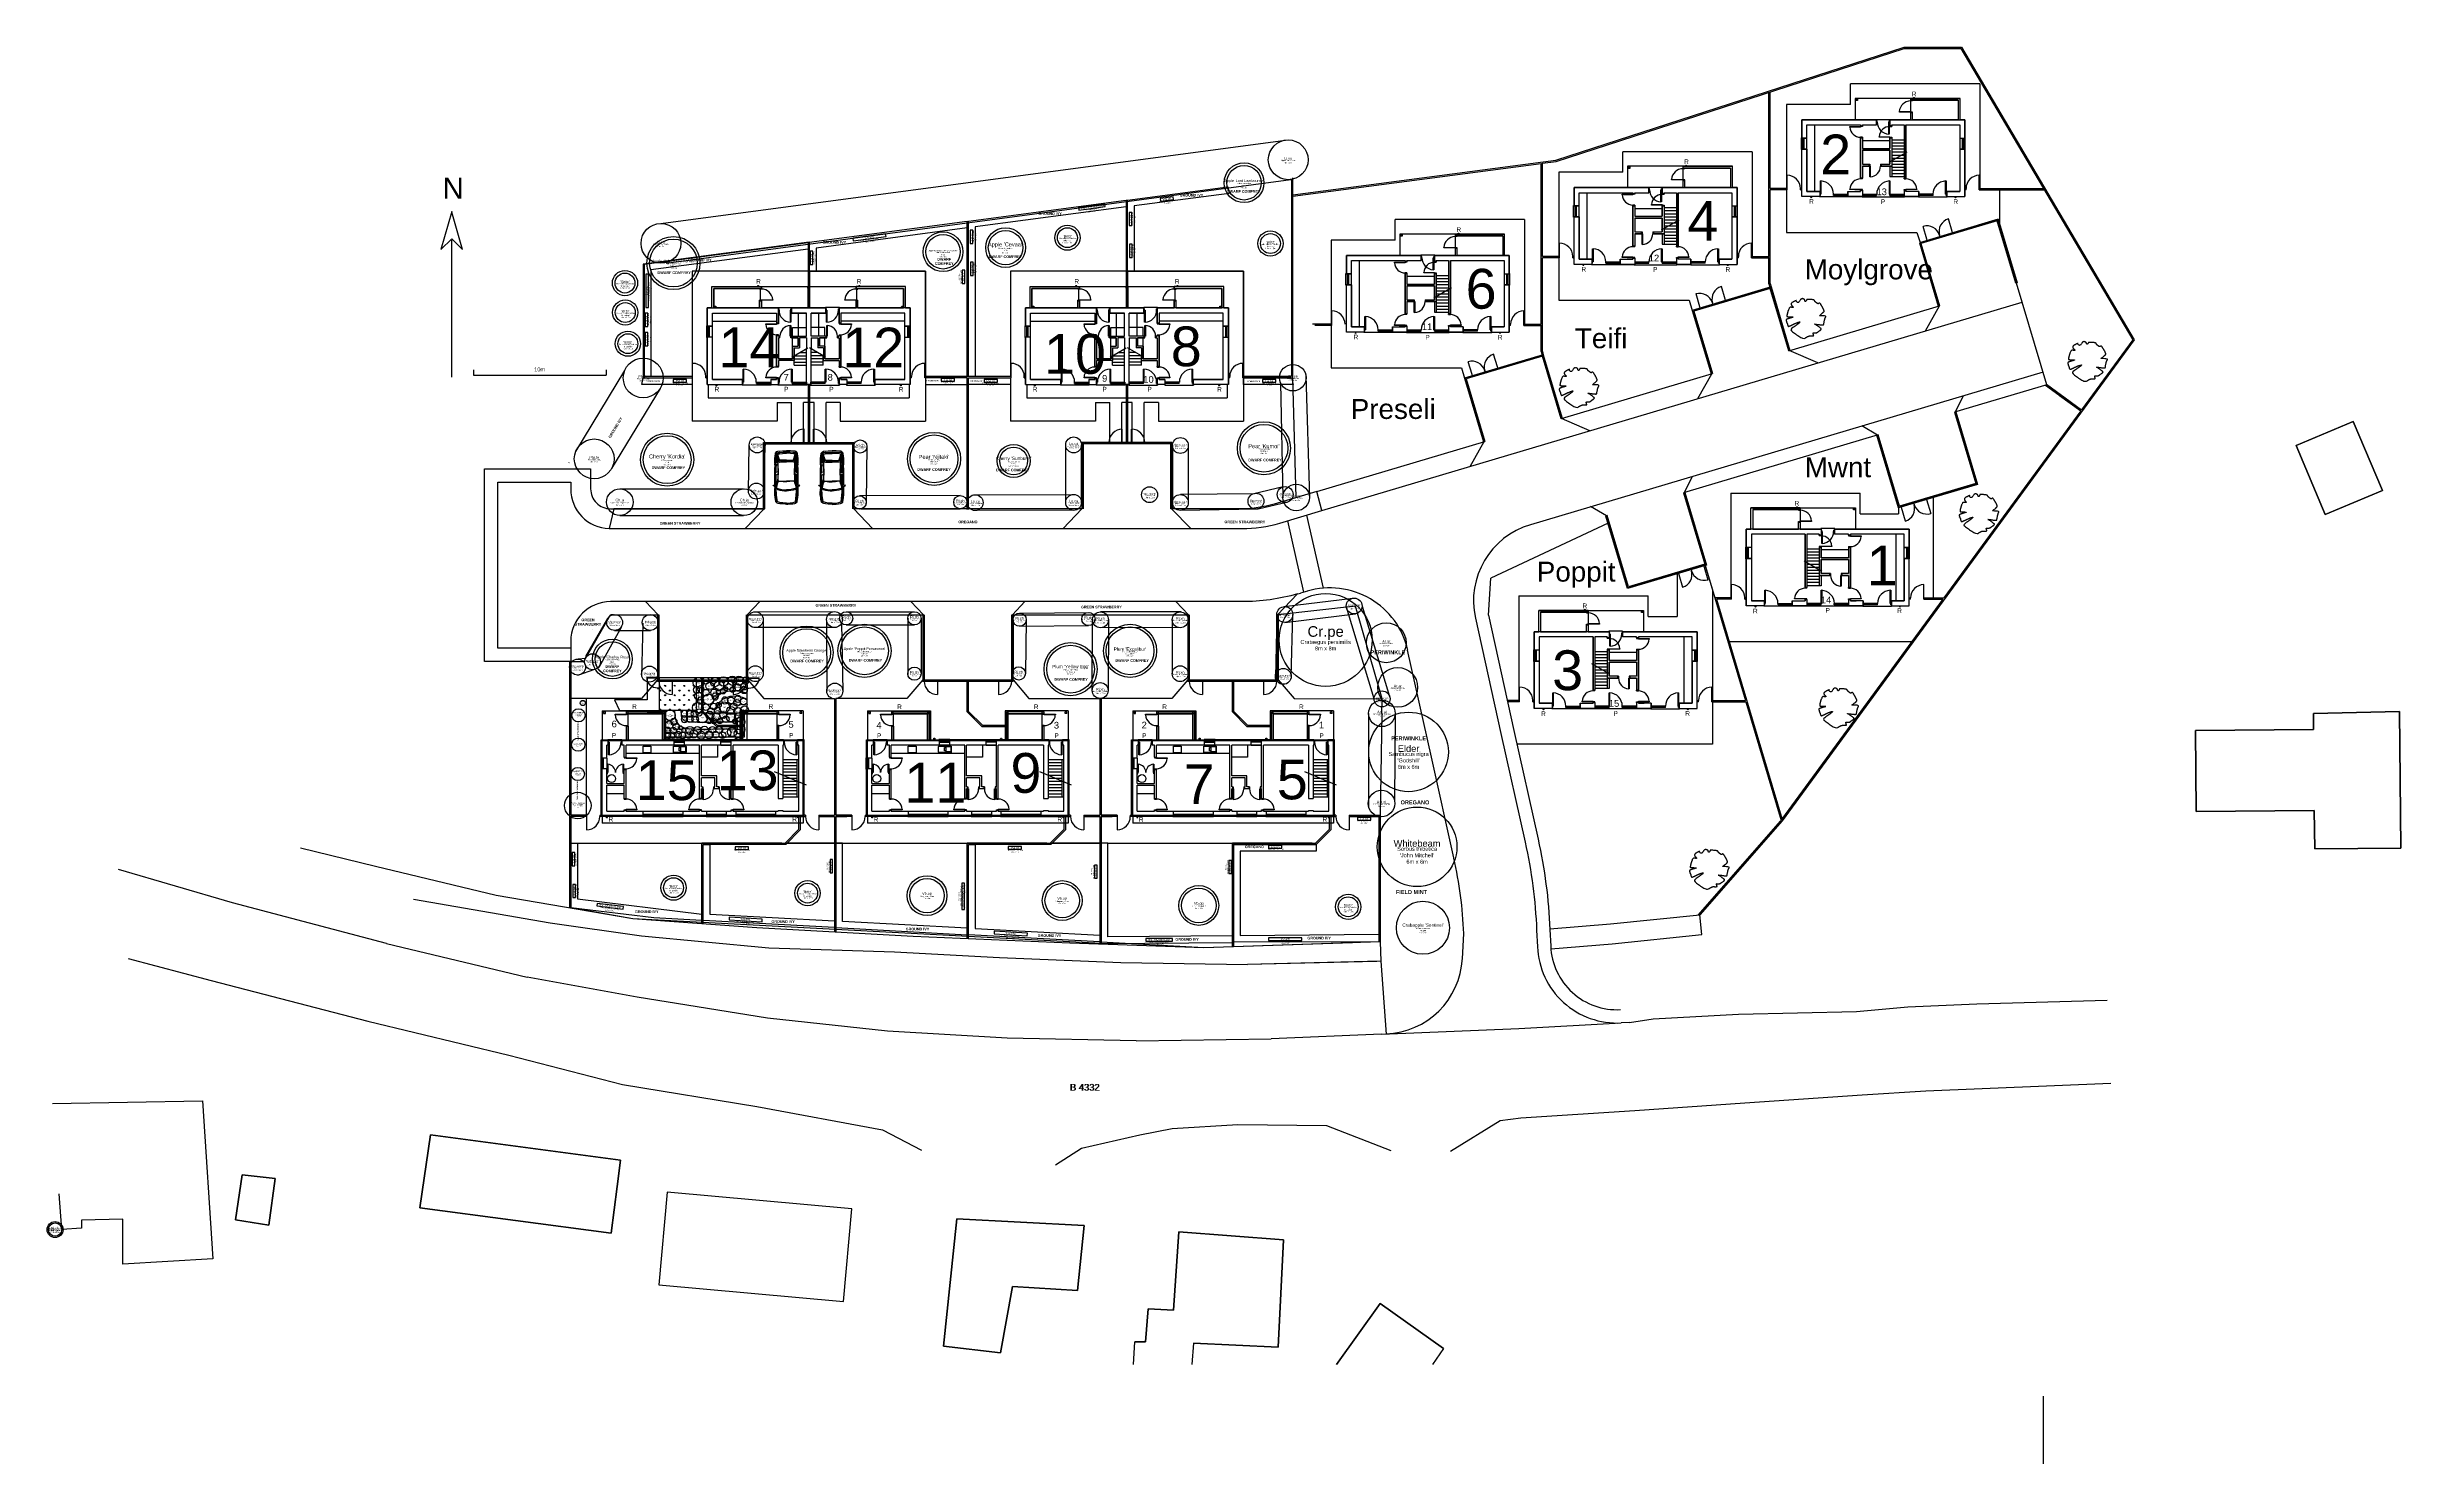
# Model space of a CAD drawing. Header units: metres. Extents: x -1 to 177, y -18 to 89.
import ezdxf
from ezdxf.enums import TextEntityAlignment as Align

# ---------------------------------------------------------------- set-up
doc = ezdxf.new("R2010")
doc.units = ezdxf.units.M
doc.header["$LTSCALE"] = 1016
for name, color, linetype, lineweight, true_color in [('Areas', 30, 'Continuous', 25, 0xff7f00), ('Beds', 32, 'Continuous', 25, 0xb65b03), ('Legend', 2, 'Continuous', 25, 0xffff00), ('Plant - Climber', 3, 'Continuous', 25, 0x00ff00), ('Plant - Shrub', 96, 'Continuous', 25, 0x008000), ('Plant - Tree', 96, 'Continuous', 25, 0x008000), ('Plant label', 30, 'Continuous', 25, 0xff7f00), ('Structures', 136, 'Continuous', 25, 0x008080), ('Trees & shrubs', 96, 'Continuous', 25, 0x008000), ('x_Ground cover', 253, 'Continuous', 25, 0xa0a0a4)]:
    doc.layers.add(name, color=color, linetype=linetype, lineweight=lineweight, true_color=true_color)
for name, color, linetype, true_color in [('Buildings', 30, 'Continuous', 0xff7f00), ('Enclosures', 3, 'Continuous', 0x00ff00), ('Paths', 56, 'Continuous', 0x808000), ('Plant - Perennial', 96, 'Continuous', 0x008000)]:
    doc.layers.add(name, color=color, linetype=linetype, true_color=true_color)
doc.styles.add('textstyle11', font='')
doc.styles.add('textstyle116', font='')
doc.styles.add('textstyle117', font='')
doc.styles.add('textstyle118', font='')
doc.styles.add('textstyle119', font='')
doc.styles.add('textstyle12', font='')
doc.styles.add('textstyle120', font='')
doc.styles.add('textstyle121', font='')
doc.styles.add('textstyle122', font='')
doc.styles.add('textstyle123', font='')
doc.styles.add('textstyle124', font='')
doc.styles.add('textstyle125', font='')
doc.styles.add('textstyle126', font='')
doc.styles.add('textstyle127', font='')
doc.styles.add('textstyle128', font='')
doc.styles.add('textstyle129', font='')
doc.styles.add('textstyle13', font='')
doc.styles.add('textstyle130', font='')
doc.styles.add('textstyle131', font='')
doc.styles.add('textstyle132', font='')
doc.styles.add('textstyle133', font='')
doc.styles.add('textstyle134', font='')
doc.styles.add('textstyle135', font='')
doc.styles.add('textstyle136', font='')
doc.styles.add('textstyle137', font='')
doc.styles.add('textstyle138', font='')
doc.styles.add('textstyle139', font='')
doc.styles.add('textstyle14', font='')
doc.styles.add('textstyle140', font='')
doc.styles.add('textstyle141', font='')
doc.styles.add('textstyle142', font='')
doc.styles.add('textstyle143', font='')
doc.styles.add('textstyle144', font='')
doc.styles.add('textstyle145', font='')
doc.styles.add('textstyle146', font='')
doc.styles.add('textstyle147', font='')
doc.styles.add('textstyle148', font='')
doc.styles.add('textstyle149', font='')
doc.styles.add('textstyle15', font='')
doc.styles.add('textstyle150', font='')
doc.styles.add('textstyle151', font='')
doc.styles.add('textstyle152', font='')
doc.styles.add('textstyle153', font='')
doc.styles.add('textstyle154', font='')
doc.styles.add('textstyle155', font='')
doc.styles.add('textstyle156', font='')
doc.styles.add('textstyle157', font='')
doc.styles.add('textstyle158', font='')
doc.styles.add('textstyle159', font='')
doc.styles.add('textstyle16', font='')
doc.styles.add('textstyle160', font='')
doc.styles.add('textstyle161', font='')
doc.styles.add('textstyle162', font='')
doc.styles.add('textstyle163', font='')
doc.styles.add('textstyle164', font='')
doc.styles.add('textstyle165', font='')
doc.styles.add('textstyle166', font='')
doc.styles.add('textstyle167', font='')
doc.styles.add('textstyle168', font='')
doc.styles.add('textstyle169', font='')
doc.styles.add('textstyle17', font='')
doc.styles.add('textstyle170', font='')
doc.styles.add('textstyle171', font='')
doc.styles.add('textstyle172', font='')
doc.styles.add('textstyle173', font='')
doc.styles.add('textstyle174', font='')
doc.styles.add('textstyle175', font='')
doc.styles.add('textstyle176', font='')
doc.styles.add('textstyle177', font='')
doc.styles.add('textstyle178', font='')
doc.styles.add('textstyle179', font='')
doc.styles.add('textstyle18', font='')
doc.styles.add('textstyle180', font='')
doc.styles.add('textstyle181', font='')
doc.styles.add('textstyle182', font='')
doc.styles.add('textstyle183', font='')
doc.styles.add('textstyle184', font='')
doc.styles.add('textstyle185', font='')
doc.styles.add('textstyle186', font='')
doc.styles.add('textstyle187', font='')
doc.styles.add('textstyle188', font='')
doc.styles.add('textstyle189', font='')
doc.styles.add('textstyle19', font='')
doc.styles.add('textstyle190', font='')
doc.styles.add('textstyle191', font='')
doc.styles.add('textstyle192', font='')
doc.styles.add('textstyle193', font='')
doc.styles.add('textstyle194', font='')
doc.styles.add('textstyle195', font='')
doc.styles.add('textstyle196', font='')
doc.styles.add('textstyle197', font='')
doc.styles.add('textstyle198', font='')
doc.styles.add('textstyle199', font='')
doc.styles.add('textstyle20', font='')
doc.styles.add('textstyle200', font='')
doc.styles.add('textstyle201', font='')
doc.styles.add('textstyle202', font='')
doc.styles.add('textstyle203', font='')
doc.styles.add('textstyle204', font='')
doc.styles.add('textstyle205', font='')
doc.styles.add('textstyle206', font='')
doc.styles.add('textstyle207', font='')
doc.styles.add('textstyle208', font='')
doc.styles.add('textstyle209', font='')
doc.styles.add('textstyle21', font='')
doc.styles.add('textstyle210', font='')
doc.styles.add('textstyle211', font='')
doc.styles.add('textstyle212', font='')
doc.styles.add('textstyle213', font='')
doc.styles.add('textstyle214', font='')
doc.styles.add('textstyle215', font='')
doc.styles.add('textstyle216', font='')
doc.styles.add('textstyle217', font='')
doc.styles.add('textstyle218', font='')
doc.styles.add('textstyle219', font='')
doc.styles.add('textstyle22', font='')
doc.styles.add('textstyle220', font='')
doc.styles.add('textstyle221', font='')
doc.styles.add('textstyle222', font='')
doc.styles.add('textstyle223', font='')
doc.styles.add('textstyle224', font='')
doc.styles.add('textstyle225', font='')
doc.styles.add('textstyle226', font='')
doc.styles.add('textstyle227', font='')
doc.styles.add('textstyle228', font='')
doc.styles.add('textstyle229', font='')
doc.styles.add('textstyle23', font='')
doc.styles.add('textstyle230', font='')
doc.styles.add('textstyle231', font='')
doc.styles.add('textstyle232', font='')
doc.styles.add('textstyle233', font='')
doc.styles.add('textstyle234', font='')
doc.styles.add('textstyle235', font='')
doc.styles.add('textstyle236', font='')
doc.styles.add('textstyle237', font='')
doc.styles.add('textstyle238', font='')
doc.styles.add('textstyle239', font='')
doc.styles.add('textstyle24', font='')
doc.styles.add('textstyle240', font='')
doc.styles.add('textstyle241', font='')
doc.styles.add('textstyle242', font='')
doc.styles.add('textstyle243', font='')
doc.styles.add('textstyle244', font='')
doc.styles.add('textstyle245', font='')
doc.styles.add('textstyle246', font='standard')
doc.styles.add('textstyle247', font='standard')
doc.styles.add('textstyle248', font='')
doc.styles.add('textstyle249', font='')
doc.styles.add('textstyle25', font='')
doc.styles.add('textstyle250', font='')
doc.styles.add('textstyle251', font='')
doc.styles.add('textstyle252', font='')
doc.styles.add('textstyle253', font='')
doc.styles.add('textstyle254', font='')
doc.styles.add('textstyle255', font='')
doc.styles.add('textstyle256', font='')
doc.styles.add('textstyle257', font='')
doc.styles.add('textstyle258', font='')
doc.styles.add('textstyle259', font='')
doc.styles.add('textstyle26', font='')
doc.styles.add('textstyle260', font='')
doc.styles.add('textstyle261', font='')
doc.styles.add('textstyle262', font='')
doc.styles.add('textstyle263', font='')
doc.styles.add('textstyle264', font='')
doc.styles.add('textstyle265', font='')
doc.styles.add('textstyle266', font='')
doc.styles.add('textstyle267', font='')
doc.styles.add('textstyle268', font='')
doc.styles.add('textstyle269', font='')
doc.styles.add('textstyle270', font='')
doc.styles.add('textstyle271', font='')
doc.styles.add('textstyle272', font='')
doc.styles.add('textstyle273', font='')
doc.styles.add('textstyle274', font='')
doc.styles.add('textstyle275', font='')
doc.styles.add('textstyle276', font='')
doc.styles.add('textstyle277', font='')
doc.styles.add('textstyle278', font='')
doc.styles.add('textstyle279', font='')
doc.styles.add('textstyle280', font='')
doc.styles.add('textstyle281', font='')
doc.styles.add('textstyle282', font='')
doc.styles.add('textstyle283', font='')
doc.styles.add('textstyle284', font='')
doc.styles.add('textstyle285', font='')
doc.styles.add('textstyle286', font='')
doc.styles.add('textstyle29', font='')
doc.styles.add('textstyle30', font='')
doc.styles.add('textstyle32', font='')
doc.styles.add('textstyle34', font='')
doc.styles.add('textstyle35', font='')
doc.styles.add('textstyle36', font='')
doc.styles.add('textstyle39', font='')
doc.styles.add('textstyle40', font='')
doc.styles.add('textstyle41', font='')
doc.styles.add('textstyle42', font='')
doc.styles.add('textstyle43', font='')
doc.styles.add('textstyle44', font='')
doc.styles.add('textstyle45', font='')
doc.styles.add('textstyle48', font='')
doc.styles.add('textstyle49', font='')
doc.styles.add('textstyle50', font='')
doc.styles.add('textstyle51', font='')
doc.styles.add('textstyle52', font='')
doc.styles.add('textstyle53', font='')
doc.styles.add('textstyle54', font='')
doc.styles.add('textstyle55', font='')
doc.styles.add('textstyle56', font='')
doc.styles.add('textstyle57', font='')
doc.styles.add('textstyle58', font='')
doc.styles.add('textstyle59', font='')
doc.styles.add('textstyle60', font='')
doc.styles.add('textstyle63', font='')
doc.styles.add('textstyle64', font='')
doc.styles.add('textstyle65', font='')
doc.styles.add('textstyle66', font='')
doc.styles.add('textstyle67', font='')
doc.styles.add('textstyle68', font='')
doc.styles.add('textstyle69', font='')
doc.styles.add('textstyle70', font='')
doc.styles.add('textstyle71', font='')
doc.styles.add('textstyle72', font='')
doc.styles.add('textstyle73', font='')
doc.styles.add('textstyle74', font='')
doc.styles.add('textstyle75', font='')
doc.styles.add('textstyle76', font='')
doc.styles.add('textstyle77', font='')
doc.styles.add('textstyle78', font='')
doc.styles.add('textstyle79', font='')
doc.styles.add('textstyle80', font='')
doc.styles.add('textstyle81', font='')
doc.styles.add('textstyle82', font='')
doc.styles.add('textstyle83', font='')
doc.styles.add('textstyle84', font='')
doc.styles.add('textstyle85', font='')
doc.styles.add('textstyle86', font='')
doc.styles.add('textstyle87', font='')
doc.styles.add('textstyle88', font='')
doc.styles.add('textstyle89', font='')
doc.styles.add('textstyle90', font='')
doc.styles.add('textstyle96', font='')
doc.styles.add('textstyle97', font='')
doc.styles.add('textstyle98', font='')
doc.styles.add('textstyle99', font='')
doc.styles.get('textstyle11').set_extended_font_data('Arial')
doc.styles.get('textstyle116').set_extended_font_data('Arial')
doc.styles.get('textstyle117').set_extended_font_data('Arial')
doc.styles.get('textstyle118').set_extended_font_data('Arial', bold=True)
doc.styles.get('textstyle119').set_extended_font_data('Arial', bold=True)
doc.styles.get('textstyle12').set_extended_font_data('Arial')
doc.styles.get('textstyle120').set_extended_font_data('Arial', bold=True)
doc.styles.get('textstyle121').set_extended_font_data('Arial', bold=True)
doc.styles.get('textstyle122').set_extended_font_data('Arial', bold=True)
doc.styles.get('textstyle123').set_extended_font_data('Arial', bold=True)
doc.styles.get('textstyle124').set_extended_font_data('Arial', bold=True)
doc.styles.get('textstyle125').set_extended_font_data('Arial', bold=True)
doc.styles.get('textstyle126').set_extended_font_data('Arial', bold=True)
doc.styles.get('textstyle127').set_extended_font_data('Arial', bold=True)
doc.styles.get('textstyle128').set_extended_font_data('Arial', bold=True)
doc.styles.get('textstyle129').set_extended_font_data('Arial')
doc.styles.get('textstyle13').set_extended_font_data('Arial')
doc.styles.get('textstyle130').set_extended_font_data('Arial')
doc.styles.get('textstyle131').set_extended_font_data('Arial')
doc.styles.get('textstyle132').set_extended_font_data('Arial')
doc.styles.get('textstyle133').set_extended_font_data('Arial')
doc.styles.get('textstyle134').set_extended_font_data('Arial')
doc.styles.get('textstyle135').set_extended_font_data('Arial')
doc.styles.get('textstyle136').set_extended_font_data('Arial')
doc.styles.get('textstyle137').set_extended_font_data('Arial')
doc.styles.get('textstyle138').set_extended_font_data('Arial')
doc.styles.get('textstyle139').set_extended_font_data('Arial')
doc.styles.get('textstyle14').set_extended_font_data('Arial')
doc.styles.get('textstyle140').set_extended_font_data('Arial')
doc.styles.get('textstyle141').set_extended_font_data('Arial')
doc.styles.get('textstyle142').set_extended_font_data('Arial')
doc.styles.get('textstyle143').set_extended_font_data('Arial')
doc.styles.get('textstyle144').set_extended_font_data('Arial')
doc.styles.get('textstyle145').set_extended_font_data('Arial')
doc.styles.get('textstyle146').set_extended_font_data('Arial')
doc.styles.get('textstyle147').set_extended_font_data('Arial')
doc.styles.get('textstyle148').set_extended_font_data('Arial')
doc.styles.get('textstyle149').set_extended_font_data('Arial')
doc.styles.get('textstyle15').set_extended_font_data('Arial')
doc.styles.get('textstyle150').set_extended_font_data('Arial')
doc.styles.get('textstyle151').set_extended_font_data('Arial')
doc.styles.get('textstyle152').set_extended_font_data('Arial')
doc.styles.get('textstyle153').set_extended_font_data('Arial')
doc.styles.get('textstyle154').set_extended_font_data('Arial')
doc.styles.get('textstyle155').set_extended_font_data('Arial')
doc.styles.get('textstyle156').set_extended_font_data('Arial')
doc.styles.get('textstyle157').set_extended_font_data('Arial')
doc.styles.get('textstyle158').set_extended_font_data('Arial')
doc.styles.get('textstyle159').set_extended_font_data('Arial')
doc.styles.get('textstyle16').set_extended_font_data('Arial')
doc.styles.get('textstyle160').set_extended_font_data('Arial')
doc.styles.get('textstyle161').set_extended_font_data('Arial')
doc.styles.get('textstyle162').set_extended_font_data('Arial')
doc.styles.get('textstyle163').set_extended_font_data('Arial')
doc.styles.get('textstyle164').set_extended_font_data('Arial')
doc.styles.get('textstyle165').set_extended_font_data('Arial')
doc.styles.get('textstyle166').set_extended_font_data('Arial')
doc.styles.get('textstyle167').set_extended_font_data('Arial')
doc.styles.get('textstyle168').set_extended_font_data('Arial')
doc.styles.get('textstyle169').set_extended_font_data('Arial')
doc.styles.get('textstyle17').set_extended_font_data('Arial')
doc.styles.get('textstyle170').set_extended_font_data('Arial')
doc.styles.get('textstyle171').set_extended_font_data('Arial')
doc.styles.get('textstyle172').set_extended_font_data('Arial')
doc.styles.get('textstyle173').set_extended_font_data('Arial')
doc.styles.get('textstyle174').set_extended_font_data('Arial')
doc.styles.get('textstyle175').set_extended_font_data('Arial')
doc.styles.get('textstyle176').set_extended_font_data('Arial')
doc.styles.get('textstyle177').set_extended_font_data('Arial')
doc.styles.get('textstyle178').set_extended_font_data('Arial')
doc.styles.get('textstyle179').set_extended_font_data('Arial')
doc.styles.get('textstyle18').set_extended_font_data('Arial')
doc.styles.get('textstyle180').set_extended_font_data('Arial')
doc.styles.get('textstyle181').set_extended_font_data('Arial')
doc.styles.get('textstyle182').set_extended_font_data('Arial')
doc.styles.get('textstyle183').set_extended_font_data('Arial')
doc.styles.get('textstyle184').set_extended_font_data('Arial')
doc.styles.get('textstyle185').set_extended_font_data('Arial')
doc.styles.get('textstyle186').set_extended_font_data('Arial')
doc.styles.get('textstyle187').set_extended_font_data('Arial')
doc.styles.get('textstyle188').set_extended_font_data('Arial')
doc.styles.get('textstyle189').set_extended_font_data('Arial')
doc.styles.get('textstyle19').set_extended_font_data('Arial')
doc.styles.get('textstyle190').set_extended_font_data('Arial')
doc.styles.get('textstyle191').set_extended_font_data('Arial')
doc.styles.get('textstyle192').set_extended_font_data('Arial')
doc.styles.get('textstyle193').set_extended_font_data('Arial')
doc.styles.get('textstyle194').set_extended_font_data('Arial')
doc.styles.get('textstyle195').set_extended_font_data('Arial')
doc.styles.get('textstyle196').set_extended_font_data('Arial')
doc.styles.get('textstyle197').set_extended_font_data('Arial')
doc.styles.get('textstyle198').set_extended_font_data('Arial')
doc.styles.get('textstyle199').set_extended_font_data('Arial')
doc.styles.get('textstyle20').set_extended_font_data('Arial')
doc.styles.get('textstyle200').set_extended_font_data('Arial')
doc.styles.get('textstyle201').set_extended_font_data('Arial')
doc.styles.get('textstyle202').set_extended_font_data('Arial')
doc.styles.get('textstyle203').set_extended_font_data('Arial')
doc.styles.get('textstyle204').set_extended_font_data('Arial')
doc.styles.get('textstyle205').set_extended_font_data('Arial')
doc.styles.get('textstyle206').set_extended_font_data('Arial')
doc.styles.get('textstyle207').set_extended_font_data('Arial')
doc.styles.get('textstyle208').set_extended_font_data('Arial')
doc.styles.get('textstyle209').set_extended_font_data('Arial')
doc.styles.get('textstyle21').set_extended_font_data('Arial')
doc.styles.get('textstyle210').set_extended_font_data('Arial')
doc.styles.get('textstyle211').set_extended_font_data('Arial')
doc.styles.get('textstyle212').set_extended_font_data('Arial')
doc.styles.get('textstyle213').set_extended_font_data('Arial')
doc.styles.get('textstyle214').set_extended_font_data('Arial')
doc.styles.get('textstyle215').set_extended_font_data('Arial')
doc.styles.get('textstyle216').set_extended_font_data('Arial')
doc.styles.get('textstyle217').set_extended_font_data('Arial')
doc.styles.get('textstyle218').set_extended_font_data('Arial')
doc.styles.get('textstyle219').set_extended_font_data('Arial')
doc.styles.get('textstyle22').set_extended_font_data('Arial')
doc.styles.get('textstyle220').set_extended_font_data('Arial')
doc.styles.get('textstyle221').set_extended_font_data('Arial')
doc.styles.get('textstyle222').set_extended_font_data('Arial')
doc.styles.get('textstyle223').set_extended_font_data('Arial')
doc.styles.get('textstyle224').set_extended_font_data('Arial')
doc.styles.get('textstyle225').set_extended_font_data('Arial')
doc.styles.get('textstyle226').set_extended_font_data('Arial')
doc.styles.get('textstyle227').set_extended_font_data('Arial')
doc.styles.get('textstyle228').set_extended_font_data('Arial')
doc.styles.get('textstyle229').set_extended_font_data('Arial')
doc.styles.get('textstyle23').set_extended_font_data('Arial')
doc.styles.get('textstyle230').set_extended_font_data('Arial')
doc.styles.get('textstyle231').set_extended_font_data('Arial')
doc.styles.get('textstyle232').set_extended_font_data('Arial')
doc.styles.get('textstyle233').set_extended_font_data('Arial')
doc.styles.get('textstyle234').set_extended_font_data('Arial')
doc.styles.get('textstyle235').set_extended_font_data('Arial')
doc.styles.get('textstyle236').set_extended_font_data('Arial')
doc.styles.get('textstyle237').set_extended_font_data('Arial')
doc.styles.get('textstyle238').set_extended_font_data('Arial')
doc.styles.get('textstyle239').set_extended_font_data('Arial')
doc.styles.get('textstyle24').set_extended_font_data('Arial')
doc.styles.get('textstyle240').set_extended_font_data('Arial')
doc.styles.get('textstyle241').set_extended_font_data('Arial')
doc.styles.get('textstyle242').set_extended_font_data('Arial')
doc.styles.get('textstyle243').set_extended_font_data('Arial')
doc.styles.get('textstyle244').set_extended_font_data('Arial')
doc.styles.get('textstyle245').set_extended_font_data('Arial')
doc.styles.get('textstyle248').set_extended_font_data('Arial', bold=True)
doc.styles.get('textstyle249').set_extended_font_data('Arial', bold=True)
doc.styles.get('textstyle25').set_extended_font_data('Arial')
doc.styles.get('textstyle250').set_extended_font_data('Arial', bold=True)
doc.styles.get('textstyle251').set_extended_font_data('Arial', bold=True)
doc.styles.get('textstyle252').set_extended_font_data('Arial', bold=True)
doc.styles.get('textstyle253').set_extended_font_data('Arial', bold=True)
doc.styles.get('textstyle254').set_extended_font_data('Arial', bold=True)
doc.styles.get('textstyle255').set_extended_font_data('Arial', bold=True)
doc.styles.get('textstyle256').set_extended_font_data('Arial', bold=True)
doc.styles.get('textstyle257').set_extended_font_data('Arial', bold=True)
doc.styles.get('textstyle258').set_extended_font_data('Arial', bold=True)
doc.styles.get('textstyle259').set_extended_font_data('Arial', bold=True)
doc.styles.get('textstyle26').set_extended_font_data('Arial')
doc.styles.get('textstyle260').set_extended_font_data('Arial', bold=True)
doc.styles.get('textstyle261').set_extended_font_data('Arial', bold=True)
doc.styles.get('textstyle262').set_extended_font_data('Arial', bold=True)
doc.styles.get('textstyle263').set_extended_font_data('Arial', bold=True)
doc.styles.get('textstyle264').set_extended_font_data('Arial', bold=True)
doc.styles.get('textstyle265').set_extended_font_data('Arial', bold=True)
doc.styles.get('textstyle266').set_extended_font_data('Arial', bold=True)
doc.styles.get('textstyle267').set_extended_font_data('Arial', bold=True)
doc.styles.get('textstyle268').set_extended_font_data('Arial', bold=True)
doc.styles.get('textstyle269').set_extended_font_data('Arial', bold=True)
doc.styles.get('textstyle270').set_extended_font_data('Arial', bold=True)
doc.styles.get('textstyle271').set_extended_font_data('Arial', bold=True)
doc.styles.get('textstyle272').set_extended_font_data('Arial', bold=True)
doc.styles.get('textstyle273').set_extended_font_data('Arial', bold=True)
doc.styles.get('textstyle274').set_extended_font_data('Arial', bold=True)
doc.styles.get('textstyle275').set_extended_font_data('Arial', bold=True)
doc.styles.get('textstyle276').set_extended_font_data('Arial', bold=True)
doc.styles.get('textstyle277').set_extended_font_data('Arial', bold=True)
doc.styles.get('textstyle278').set_extended_font_data('Arial', bold=True)
doc.styles.get('textstyle279').set_extended_font_data('Arial', bold=True)
doc.styles.get('textstyle280').set_extended_font_data('Arial', bold=True)
doc.styles.get('textstyle281').set_extended_font_data('Arial', bold=True)
doc.styles.get('textstyle282').set_extended_font_data('Arial', bold=True)
doc.styles.get('textstyle283').set_extended_font_data('Arial', bold=True)
doc.styles.get('textstyle284').set_extended_font_data('Arial', bold=True)
doc.styles.get('textstyle285').set_extended_font_data('Arial', bold=True)
doc.styles.get('textstyle286').set_extended_font_data('Arial', bold=True)
doc.styles.get('textstyle29').set_extended_font_data('Arial')
doc.styles.get('textstyle30').set_extended_font_data('Arial')
doc.styles.get('textstyle32').set_extended_font_data('Arial')
doc.styles.get('textstyle34').set_extended_font_data('Arial')
doc.styles.get('textstyle35').set_extended_font_data('Arial')
doc.styles.get('textstyle36').set_extended_font_data('Arial')
doc.styles.get('textstyle39').set_extended_font_data('Arial')
doc.styles.get('textstyle40').set_extended_font_data('Arial')
doc.styles.get('textstyle41').set_extended_font_data('Arial')
doc.styles.get('textstyle42').set_extended_font_data('Arial')
doc.styles.get('textstyle43').set_extended_font_data('Arial')
doc.styles.get('textstyle44').set_extended_font_data('Arial')
doc.styles.get('textstyle45').set_extended_font_data('Arial')
doc.styles.get('textstyle48').set_extended_font_data('Arial')
doc.styles.get('textstyle49').set_extended_font_data('Arial')
doc.styles.get('textstyle50').set_extended_font_data('Arial')
doc.styles.get('textstyle51').set_extended_font_data('Arial')
doc.styles.get('textstyle52').set_extended_font_data('Arial')
doc.styles.get('textstyle53').set_extended_font_data('Arial')
doc.styles.get('textstyle54').set_extended_font_data('Arial')
doc.styles.get('textstyle55').set_extended_font_data('Arial')
doc.styles.get('textstyle56').set_extended_font_data('Arial')
doc.styles.get('textstyle57').set_extended_font_data('Arial')
doc.styles.get('textstyle58').set_extended_font_data('Arial')
doc.styles.get('textstyle59').set_extended_font_data('Arial')
doc.styles.get('textstyle60').set_extended_font_data('Arial')
doc.styles.get('textstyle63').set_extended_font_data('Arial')
doc.styles.get('textstyle64').set_extended_font_data('Arial')
doc.styles.get('textstyle65').set_extended_font_data('Arial')
doc.styles.get('textstyle66').set_extended_font_data('Arial')
doc.styles.get('textstyle67').set_extended_font_data('Arial')
doc.styles.get('textstyle68').set_extended_font_data('Arial')
doc.styles.get('textstyle69').set_extended_font_data('Arial')
doc.styles.get('textstyle70').set_extended_font_data('Arial')
doc.styles.get('textstyle71').set_extended_font_data('Arial')
doc.styles.get('textstyle72').set_extended_font_data('Arial')
doc.styles.get('textstyle73').set_extended_font_data('Arial')
doc.styles.get('textstyle74').set_extended_font_data('Arial')
doc.styles.get('textstyle75').set_extended_font_data('Arial')
doc.styles.get('textstyle76').set_extended_font_data('Arial')
doc.styles.get('textstyle77').set_extended_font_data('Arial')
doc.styles.get('textstyle78').set_extended_font_data('Arial')
doc.styles.get('textstyle79').set_extended_font_data('Arial')
doc.styles.get('textstyle80').set_extended_font_data('Arial')
doc.styles.get('textstyle81').set_extended_font_data('Arial')
doc.styles.get('textstyle82').set_extended_font_data('Arial')
doc.styles.get('textstyle83').set_extended_font_data('Arial')
doc.styles.get('textstyle84').set_extended_font_data('Arial')
doc.styles.get('textstyle85').set_extended_font_data('Arial')
doc.styles.get('textstyle86').set_extended_font_data('Arial')
doc.styles.get('textstyle87').set_extended_font_data('Arial')
doc.styles.get('textstyle88').set_extended_font_data('Arial')
doc.styles.get('textstyle89').set_extended_font_data('Arial')
doc.styles.get('textstyle90').set_extended_font_data('Arial')
doc.styles.get('textstyle96').set_extended_font_data('Arial')
doc.styles.get('textstyle97').set_extended_font_data('Arial')
doc.styles.get('textstyle98').set_extended_font_data('Arial')
doc.styles.get('textstyle99').set_extended_font_data('Arial')

# ---------------------------------------------------------------- blocks, each defined once
blk = doc.blocks.new('Shrub - Ribes nigrum')
at = {"layer": 'Plant - Shrub'}
blk.add_circle((0, 0), 0.6, dxfattribs=at)
at = {"layer": 'Plant - Shrub', "insert": (0, 0), "char_height": 0.12, "attachment_point": 8, "line_spacing_factor": 0.971628, "style": 'textstyle81'}
blk.add_mtext('\\c32767;Blackcurrant', dxfattribs=at)
at = {"layer": 'Plant label', "insert": (0, 0), "char_height": 0.1, "attachment_point": 2, "line_spacing_factor": 0.971628, "style": 'textstyle77'}
blk.add_mtext('\\c32767;Ribes nigrum\\P1.8m x 1.2m', dxfattribs=at)
blk = doc.blocks.new('Perennial - Symphytum officinale')
at = {"layer": 'Plant - Perennial'}
blk.add_circle((0, 0), 0.3, dxfattribs=at)
at = {"layer": 'Plant - Perennial', "insert": (0, 0), "char_height": 0.05, "attachment_point": 8, "line_spacing_factor": 0.971628, "style": 'textstyle58'}
blk.add_mtext('\\c32767;Comfrey', dxfattribs=at)
at = {"layer": 'Plant label', "insert": (0, 0), "char_height": 0.02, "attachment_point": 2, "line_spacing_factor": 0.971628, "style": 'textstyle57'}
blk.add_mtext('\\c32767;Symphytum officinale\\P1.3m x 0.6m', dxfattribs=at)
blk = doc.blocks.new('Perennial - Lychnis flos-cuculi')
at = {"layer": 'Plant - Perennial', "flags": 128}
blk.add_lwpolyline([(0.25, 0, 1), (-0.25, 0, 1), (0.25, 0)], format="xyb", dxfattribs=at)
at = {"layer": 'Plant - Perennial', "color": 30, "true_color": 0xff7f00, "insert": (0, 0), "char_height": 0.05, "width": 100, "attachment_point": 8, "style": 'textstyle45'}
blk.add_mtext('Ragged\\PRobin', dxfattribs=at)
at = {"layer": 'Plant label', "color": 30, "true_color": 0xff7f00, "style": 'textstyle44'}
blk.add_text('1m x 0.3m', height=0.02, dxfattribs=at).set_placement((0, -0.03), align=Align.TOP_CENTER)
at = {"layer": 'Plant label', "color": 30, "true_color": 0xff7f00, "insert": (0, 0), "char_height": 0.02, "width": 100, "attachment_point": 2, "style": 'textstyle43'}
blk.add_mtext('Lychnis flos-cuculi', dxfattribs=at)
blk = doc.blocks.new('Perennial - Rumex acetosa')
at = {"layer": 'Plant - Perennial'}
blk.add_circle((0, 0), 0.15, dxfattribs=at)
at = {"layer": 'Plant - Perennial', "color": 30, "true_color": 0xff7f00, "insert": (0, 0), "char_height": 0.05, "width": 100, "attachment_point": 8, "style": 'textstyle54'}
blk.add_mtext('Sorrel', dxfattribs=at)
at = {"layer": 'Plant label', "color": 30, "true_color": 0xff7f00, "insert": (0, 0), "char_height": 0.02, "width": 100, "attachment_point": 2, "style": 'textstyle53'}
blk.add_mtext('Rumex acetosa\\P0.6m x 0.3m', dxfattribs=at)
blk = doc.blocks.new('door')
at = {"layer": 'Buildings', "color": 30, "true_color": 0xff7f00}
for p, q in [((0, 0.19), (0, 0)), ((0.03, 0.19), (0, 0.19)), ((0.03, 0.19), (0.03, 1.32)), ((0.03, 0.14), (0.03, 0.19)), ((0.05, 0.14), (0.03, 0.14)), ((0.03, 0), (0.03, 0.05)), ((0.03, 0.05), (0.05, 0.05)), ((0.05, 0.05), (0.05, 0.14)), ((0.07, 0.19), (0.07, 1.32)), ((0, 0), (0.03, 0))]:
    blk.add_line(p, q, dxfattribs=at)
blk.add_lwpolyline([(0.03, 0.19), (0.07, 0.19)], dxfattribs=at)
blk.add_lwpolyline([(1.2, 0.19), (1.2, 0), (1.17, 0), (1.17, 0.05), (1.15, 0.05), (1.15, 0.14), (1.17, 0.14), (1.17, 0.19)], close=True, dxfattribs=at)
blk.add_arc((0, 0.16), 1.17, 1.7273, 88.2727, dxfattribs=at)
blk = doc.blocks.new('Perennial - Prunella vulgaris')
at = {"layer": 'Plant - Perennial', "flags": 128}
blk.add_lwpolyline([(0.25, 0, 1), (-0.25, 0, 1), (0.25, 0)], format="xyb", dxfattribs=at)
at = {"layer": 'Plant - Perennial', "color": 30, "true_color": 0xff7f00, "insert": (0, 0), "char_height": 0.05, "width": 100, "attachment_point": 8, "style": 'textstyle50'}
blk.add_mtext('Selfheal', dxfattribs=at)
at = {"layer": 'Plant label', "color": 30, "true_color": 0xff7f00, "char_height": 0.02, "width": 100, "attachment_point": 2}
for s, insert, style in [('Prunella vulgaris', (0, 0), 'textstyle48'), ('0.3m x 0.3m', (0, -0.03), 'textstyle49')]:
    blk.add_mtext(s, dxfattribs=dict(at, insert=insert, style=style))
blk = doc.blocks.new("Perennial - Hosta 'Royal Standard'")
at = {"layer": 'Plant - Perennial'}
blk.add_circle((0, 0), 0.4, dxfattribs=at)
at = {"layer": 'Plant - Perennial', "insert": (0, 0), "char_height": 0.05, "attachment_point": 5, "line_spacing_factor": 0.971628, "style": 'textstyle39'}
blk.add_mtext("\\c32767;Hosta \\P'Royal Standard'\\P1m x 0.8m", dxfattribs=at)
blk = doc.blocks.new("Perennial - Hosta sieboldiana 'Elegans'")
at = {"layer": 'Plant - Perennial'}
blk.add_circle((0, 0), 0.4, dxfattribs=at)
at = {"layer": 'Plant - Perennial', "insert": (0, 0), "char_height": 0.05, "attachment_point": 5, "line_spacing_factor": 0.971628, "style": 'textstyle40'}
blk.add_mtext("\\c32767;Hosta \\Psieboldiana 'Elegans'\\P1m x 0.8m", dxfattribs=at)
blk = doc.blocks.new('Perennial - Rheum rhaptonicum')
at = {"layer": 'Plant - Perennial'}
blk.add_circle((0, 0), 0.4, dxfattribs=at)
at = {"layer": 'Plant - Perennial', "insert": (0, 0), "char_height": 0.05, "attachment_point": 8, "line_spacing_factor": 0.971628, "style": 'textstyle52'}
blk.add_mtext('\\c32767;Rhubarb', dxfattribs=at)
at = {"layer": 'Plant label', "insert": (0, 0), "char_height": 0.02, "attachment_point": 2, "line_spacing_factor": 0.971628, "style": 'textstyle51'}
blk.add_mtext('\\c32767;Rheum rhaponticum\\P1.2m x 0.8m', dxfattribs=at)
blk = doc.blocks.new('Perennial - Achillea millefolium')
at = {"layer": 'Plant - Perennial'}
blk.add_circle((0, 0), 0.25, dxfattribs=at)
at = {"layer": 'Plant - Perennial', "insert": (0, 0), "char_height": 0.05, "attachment_point": 8, "line_spacing_factor": 0.971628, "style": 'textstyle22'}
blk.add_mtext('\\c32767;Yarrow', dxfattribs=at)
at = {"layer": 'Plant label', "insert": (0, 0), "char_height": 0.02, "attachment_point": 2, "line_spacing_factor": 0.971628, "style": 'textstyle21'}
blk.add_mtext('\\c32767;Achillea millefolium\\P0.5m x 0.5m', dxfattribs=at)
blk = doc.blocks.new('Perennial - Aquilegia vulgaris')
at = {"layer": 'Plant - Perennial'}
blk.add_circle((0, 0), 0.25, dxfattribs=at)
at = {"layer": 'Plant - Perennial', "insert": (0, 0), "char_height": 0.05, "attachment_point": 8, "line_spacing_factor": 0.971628, "style": 'textstyle25'}
blk.add_mtext('\\c32767;Columbine', dxfattribs=at)
at = {"layer": 'Plant label', "insert": (0, 0), "char_height": 0.02, "attachment_point": 2, "line_spacing_factor": 0.971628, "style": 'textstyle23'}
blk.add_mtext('\\c32767;Aquilegia vulgaris\\P1m x 0.5m', dxfattribs=at)
blk = doc.blocks.new('Perennial - Digitalis purpurea')
at = {"layer": 'Plant - Perennial'}
blk.add_circle((0, 0), 0.25, dxfattribs=at)
at = {"layer": 'Plant - Perennial', "insert": (0, 0), "char_height": 0.05, "attachment_point": 8, "line_spacing_factor": 0.971628, "style": 'textstyle30'}
blk.add_mtext('\\c32767;Foxglove', dxfattribs=at)
at = {"layer": 'Plant label', "insert": (0, 0), "char_height": 0.02, "attachment_point": 2, "line_spacing_factor": 0.971628, "style": 'textstyle29'}
blk.add_mtext('\\c32767;Digitalis purpurea\\P1.5m x 0.5m', dxfattribs=at)
blk = doc.blocks.new('Perennial - Filipendula ulmaria')
at = {"layer": 'Plant - Perennial'}
blk.add_circle((0, 0), 0.3, dxfattribs=at)
at = {"layer": 'Plant - Perennial', "insert": (0, 0), "char_height": 0.05, "attachment_point": 8, "line_spacing_factor": 0.971628, "style": 'textstyle36'}
blk.add_mtext('\\c32767;Meadowsweet', dxfattribs=at)
at = {"layer": 'Plant label', "insert": (0, 0), "char_height": 0.02, "attachment_point": 2, "line_spacing_factor": 0.971628, "style": 'textstyle35'}
blk.add_mtext('\\c32767;Filipendula ulmaria\\P1.2m x 0.6m', dxfattribs=at)
blk = doc.blocks.new('Perennial - Lamiastrum galeobdolon')
at = {"layer": 'Plant - Perennial'}
blk.add_circle((0, 0), 0.35, dxfattribs=at)
at = {"layer": 'Plant - Perennial', "insert": (0, 0), "char_height": 0.05, "attachment_point": 8, "line_spacing_factor": 0.971628, "style": 'textstyle42'}
blk.add_mtext('\\c32767;Yellow\\PArchangel', dxfattribs=at)
at = {"layer": 'Plant label', "insert": (0, 0), "char_height": 0.02, "attachment_point": 2, "line_spacing_factor": 0.971628, "style": 'textstyle41'}
blk.add_mtext('\\c32767;Lamiastrum galeobdolon\\P0.3m x 0.7m', dxfattribs=at)
blk = doc.blocks.new('Perennial - Stachys sylvatica')
at = {"layer": 'Plant - Perennial'}
blk.add_circle((0, 0), 0.2, dxfattribs=at)
at = {"layer": 'Plant - Perennial', "color": 30, "true_color": 0xff7f00, "insert": (0, 0), "char_height": 0.05, "width": 100, "attachment_point": 8, "style": 'textstyle56'}
blk.add_mtext('Hedge\\PWoundwort', dxfattribs=at)
at = {"layer": 'Plant label', "insert": (0, 0), "char_height": 0.02, "width": 100, "attachment_point": 2, "style": 'textstyle55'}
blk.add_mtext('Stachys sylvatica\\P0.9m x 0.4m', dxfattribs=at)
blk = doc.blocks.new('Woodland gardens')
at = {"layer": 'Enclosures'}
h = blk.add_hatch(dxfattribs=at)
h.set_pattern_fill('GRASS', color=256, scale=0.02, style=0, pattern_type=0)
h.paths.add_polyline_path([(2.6, 2.2), (-0.2, 2.2), (-0.2, 4.7), (2.6, 4.7)], flags=0)
at = {"layer": 'Enclosures', "color": 30, "true_color": 0xff7f00}
for p, q in [((-0.2, 4.7), (3.1, 4.7)), ((3.1, 2), (3.1, 4.7)), ((3.1, 4.7), (6.4, 4.7)), ((6.4, 4.7), (6.4, 0)), ((-1.13, 2), (0, 2)), ((0, 2), (0, 0)), ((6.4, 2), (3.1, 2)), ((6.4, 0), (0, 0))]:
    blk.add_line(p, q, dxfattribs=at)
at = {"layer": 'Enclosures'}
for p, q in [((2.6, 2.2), (2.6, 4.7)), ((3.1, 4.7), (6.4, 4.7)), ((3.1, 2), (3.1, 4.7)), ((6.4, 4.7), (6.4, 2)), ((2.6, 2.2), (-0.2, 2.2)), ((0.2, 0.2), (0.2, 2.2)), ((6.4, 2), (3.1, 2)), ((6.2, 2), (6.2, 0.2)), ((6.2, 0.2), (0.2, 0.2))]:
    blk.add_line(p, q, dxfattribs=at)
at = {"layer": 'Enclosures', "color": 30, "true_color": 0xff7f00, "flags": 128}
blk.add_lwpolyline([(-0.2, 4.7), (-1.13, 4.7), (-1.13, 3), (-3.58, 3), (-3.2, 2.2), (-0.2, 2.2)], close=True, dxfattribs=at)
at = {"layer": 'Enclosures', "color": 30, "true_color": 0xff7f00}
for centre in [(3.9, 2.51), (5.4, 2.5)]:
    blk.add_circle(centre, 0.25, dxfattribs=at)
at = {"layer": 'Paths', "flags": 128}
blk.add_lwpolyline([(6.4, 3.49, 0.060133), (5.8, 3.65, 0.07362), (5.12, 3.67, 0.102746), (4.36, 3.41, 0.105735), (3.71, 2.67)], format="xyb", dxfattribs=at)
blk.add_lwpolyline([(5.7, 0.82), (5.7, 1.32, 0.001279), (5.11, 1.32, 0.00052), (3.68, 1.31, -0.001912), (2.99, 1.31, -0.004197), (2.68, 1.31, -0.020769), (2.04, 1.35, -0.044558), (1.81, 1.39, -0.102009), (1.61, 1.5, -0.119573), (1.53, 1.6, -0.065669), (1.48, 1.77, -0.039539), (1.45, 2.2), (0.95, 2.2, 0.039539), (0.98, 1.7, 0.065669), (1.07, 1.4, 0.119573), (1.29, 1.11, 0.102009), (1.67, 0.91, 0.044558), (1.99, 0.85, 0.020769), (2.67, 0.81, 0.004197), (2.99, 0.81, 0.001912), (3.68, 0.81, -0.00052), (5.12, 0.82, -0.001279)], format="xyb", close=True, dxfattribs=at)
at = {"layer": 'Paths'}
blk.add_open_spline([(6.4, 3.05), (5.5, 3.45), (4.6, 3.35), (4.15, 2.56)], degree=3, dxfattribs=at)
at = {"layer": 'Areas'}
for p in [(2.75, 3.29), (3.6, 4.05), (0.55, 1.12)]:
    blk.add_blockref('Perennial - Symphytum officinale', p, dxfattribs=at)
at = {"layer": 'Enclosures', "xscale": 0.7, "rotation": 270}
for p, yscale in [((-0.2, 4.7), -0.7), ((6.4, 4.7), 0.7)]:
    blk.add_blockref('door', p, dxfattribs=dict(at, yscale=yscale))
at = {"layer": 'Plant - Perennial'}
for name, p in [('Perennial - Rheum rhaptonicum', (2.75, 4.29)), ('Perennial - Digitalis purpurea', (3.3, 4.45)), ('Perennial - Digitalis purpurea', (3.3, 3.55)), ('Perennial - Lamiastrum galeobdolon', (4, 4.35)), ('Perennial - Lamiastrum galeobdolon', (4.31, 4.1)), ('Perennial - Lamiastrum galeobdolon', (4.63, 4.39)), ('Perennial - Stachys sylvatica', (4.6, 3.65)), ('Perennial - Lamiastrum galeobdolon', (5, 4.15)), ('Perennial - Lamiastrum galeobdolon', (5.3, 4.45)), ('Perennial - Stachys sylvatica', (5.32, 3.78)), ('Perennial - Lamiastrum galeobdolon', (5.8, 4.45)), ('Perennial - Prunella vulgaris', (5.7, 3.95)), ('Perennial - Prunella vulgaris', (6.2, 4.05)), ('Perennial - Prunella vulgaris', (6.2, 3.75)), ('Perennial - Prunella vulgaris', (6.3, 4.45)), ("Perennial - Hosta sieboldiana 'Elegans'", (0.6, 1.85)), ('Perennial - Achillea millefolium', (2.1, 1.95)), ('Perennial - Achillea millefolium', (2.1, 1.55)), ('Perennial - Achillea millefolium', (2.45, 1.95)), ('Perennial - Achillea millefolium', (2.5, 1.55)), ("Perennial - Hosta 'Royal Standard'", (2.7, 2.42)), ('Perennial - Rheum rhaptonicum', (3.03, 1.67)), ('Perennial - Digitalis purpurea', (3.3, 2.45)), ("Perennial - Hosta sieboldiana 'Elegans'", (3.5, 3.05)), ('Perennial - Filipendula ulmaria', (3.6, 1.85)), ('Perennial - Digitalis purpurea', (3.7, 2.15)), ('Perennial - Filipendula ulmaria', (4.07, 1.71)), ('Perennial - Stachys sylvatica', (4.27, 2.62)), ('Perennial - Rheum rhaptonicum', (4.7, 2.45)), ('Perennial - Digitalis purpurea', (4.6, 1.85)), ('Perennial - Digitalis purpurea', (4.8, 1.55)), ('Perennial - Lamiastrum galeobdolon', (5.2, 1.69)), ('Perennial - Filipendula ulmaria', (5.19, 2.21)), ('Perennial - Aquilegia vulgaris', (5.2, 2.97)), ('Perennial - Aquilegia vulgaris', (5.65, 2.78)), ('Perennial - Filipendula ulmaria', (5.71, 2.14)), ('Perennial - Lamiastrum galeobdolon', (5.81, 1.71)), ('Perennial - Aquilegia vulgaris', (6.15, 2.88)), ('Perennial - Filipendula ulmaria', (6.22, 2.25)), ('Perennial - Aquilegia vulgaris', (0.4, 0.35)), ('Perennial - Aquilegia vulgaris', (0.42, 0.71)), ('Perennial - Aquilegia vulgaris', (0.8, 0.35)), ('Perennial - Aquilegia vulgaris', (0.85, 0.7)), ('Perennial - Aquilegia vulgaris', (1.06, 0.98)), ('Perennial - Aquilegia vulgaris', (1.19, 0.38)), ('Perennial - Stachys sylvatica', (1.3, 0.65)), ('Perennial - Aquilegia vulgaris', (1.55, 0.33)), ('Perennial - Digitalis purpurea', (2.01, 0.34)), ('Perennial - Filipendula ulmaria', (2.1, 0.71)), ('Perennial - Filipendula ulmaria', (2.39, 0.43)), ('Perennial - Filipendula ulmaria', (2.66, 0.69)), ('Perennial - Filipendula ulmaria', (2.96, 0.34)), ('Perennial - Filipendula ulmaria', (3.2, 0.72)), ('Perennial - Filipendula ulmaria', (3.55, 0.36)), ('Perennial - Stachys sylvatica', (3.56, 1.42)), ('Perennial - Digitalis purpurea', (3.8, 0.74)), ('Perennial - Stachys sylvatica', (3.89, 1.41)), ('Perennial - Digitalis purpurea', (4.04, 0.38)), ('Perennial - Digitalis purpurea', (4.31, 0.75)), ('Perennial - Stachys sylvatica', (4.35, 1.42)), ('Perennial - Digitalis purpurea', (4.55, 0.34)), ('Perennial - Lamiastrum galeobdolon', (4.83, 0.51)), ('Perennial - Lamiastrum galeobdolon', (5.28, 0.59)), ('Perennial - Stachys sylvatica', (5.51, 1.39)), ('Perennial - Lamiastrum galeobdolon', (5.78, 0.46)), ('Perennial - Lamiastrum galeobdolon', (5.89, 0.78)), ('Perennial - Lamiastrum galeobdolon', (5.9, 1.35))]:
    blk.add_blockref(name, p, dxfattribs=at)
at = {"layer": 'x_Ground cover'}
for name, p in [('Perennial - Lychnis flos-cuculi', (2.6, 3.76)), ('Perennial - Lychnis flos-cuculi', (2.92, 3.82)), ('Perennial - Lychnis flos-cuculi', (3.9, 3.55)), ('Perennial - Rumex acetosa', (4.25, 3.6)), ('Perennial - Rumex acetosa', (4.8, 3.85)), ('Perennial - Prunella vulgaris', (1.7, 1.95)), ('Perennial - Prunella vulgaris', (1.7, 1.55)), ('Perennial - Prunella vulgaris', (2.8, 2.05)), ('Perennial - Lychnis flos-cuculi', (2.9, 2.95)), ('Perennial - Lychnis flos-cuculi', (4, 3.25)), ('Perennial - Prunella vulgaris', (4.18, 2.2)), ('Perennial - Prunella vulgaris', (4.74, 2.97)), ('Perennial - Prunella vulgaris', (5.71, 3.08)), ('Perennial - Prunella vulgaris', (0.9, 1.35)), ('Perennial - Rumex acetosa', (1.38, 0.9)), ('Perennial - Rumex acetosa', (1.66, 0.7))]:
    blk.add_blockref(name, p, dxfattribs=at)
at = {"layer": 'x_Ground cover', "insert": (2.7, 3.1), "char_height": 0.1, "attachment_point": 8, "rotation": 270, "line_spacing_factor": 0.971628, "style": 'textstyle119'}
blk.add_mtext('WILD STRAWBERRY', dxfattribs=at)
at = {"layer": 'x_Ground cover', "char_height": 0.1, "attachment_point": 8, "line_spacing_factor": 0.971628}
for s, insert, style in [('GROUND IVY', (3.84, 3.81), 'textstyle118'), ('WILD STRAWBERRY', (5.8, 3.9), 'textstyle120'), ('YELLOW PIMPERNEL', (4.2, 2.1), 'textstyle127'), ('WILD STRAWBERRY', (5.8, 2.6), 'textstyle122'), ('GROUND IVY', (0.7, 1.2), 'textstyle123'), ('GROUND IVY', (2.13, 1.66), 'textstyle124'), ('YELLOW PIMPERNEL', (4, 0.5), 'textstyle126'), ('YELLOW PIMPERNEL', (4.3, 1.6), 'textstyle125')]:
    blk.add_mtext(s, dxfattribs=dict(at, insert=insert, style=style))
blk = doc.blocks.new('Climber - Lathyrus latifolia')
at = {"layer": 'Plant - Climber', "flags": 128}
blk.add_lwpolyline([(-0.5, 0), (0.5, 0), (0.5, 0.2), (-0.5, 0.2)], close=True, dxfattribs=at)
at = {"layer": 'Plant - Climber', "insert": (0, 0), "char_height": 0.2, "attachment_point": 8, "line_spacing_factor": 0.971628, "style": 'textstyle16'}
blk.add_mtext('\\c32767;La.la', dxfattribs=at)
at = {"layer": 'Plant label', "insert": (0, 0), "char_height": 0.1, "attachment_point": 2, "line_spacing_factor": 0.971628, "style": 'textstyle15'}
blk.add_mtext('\\c32767;Lathyrus latifolia\\P2m x 1m', dxfattribs=at)
blk = doc.blocks.new('Shrub - Amelanchier alnifolia')
at = {"layer": 'Plant - Shrub'}
blk.add_circle((0, 0), 1, dxfattribs=at)
at = {"layer": 'Plant - Shrub', "insert": (0, 0), "char_height": 0.2, "attachment_point": 8, "line_spacing_factor": 0.971628, "style": 'textstyle60'}
blk.add_mtext('\\c32767;Am.al', dxfattribs=at)
at = {"layer": 'Plant label', "insert": (0, 0), "char_height": 0.1, "attachment_point": 2, "line_spacing_factor": 0.971628, "style": 'textstyle59'}
blk.add_mtext('\\c32767;Amelanchier alnifolia\\P2m x 2m', dxfattribs=at)
blk = doc.blocks.new('Shrub - Aronia arbutifolia')
at = {"layer": 'Plant - Shrub'}
blk.add_circle((0, 0), 1.5, dxfattribs=at)
at = {"layer": 'Plant - Shrub', "insert": (0, 0), "char_height": 0.2, "attachment_point": 8, "line_spacing_factor": 0.971628, "style": 'textstyle64'}
blk.add_mtext('\\c32767;Ar.ar', dxfattribs=at)
at = {"layer": 'Plant label', "insert": (0, 0), "char_height": 0.1, "attachment_point": 2, "line_spacing_factor": 0.971628, "style": 'textstyle63'}
blk.add_mtext('\\c32767;Aronia arbutifolia\\P3m x 3m', dxfattribs=at)
blk = doc.blocks.new('Shrub - Ribes x nidigrolaria')
at = {"layer": 'Plant - Shrub'}
blk.add_circle((0, 0), 0.6, dxfattribs=at)
at = {"layer": 'Plant - Shrub', "insert": (0, 0), "char_height": 0.2, "attachment_point": 8, "line_spacing_factor": 0.971628, "style": 'textstyle86'}
blk.add_mtext('\\c32767;Ri.xn', dxfattribs=at)
at = {"layer": 'Plant label', "insert": (0, 0), "char_height": 0.1, "attachment_point": 2, "line_spacing_factor": 0.971628, "style": 'textstyle85'}
blk.add_mtext('\\c32767;Ribes x nidigrolaria\\P1.8m x 1.2m', dxfattribs=at)
blk = doc.blocks.new("Shrub - Salix 'Britzensis'")
at = {"layer": 'Plant - Shrub'}
blk.add_circle((0, 0), 0.75, dxfattribs=at)
at = {"layer": 'Plant - Shrub', "insert": (0, 0), "char_height": 0.2, "attachment_point": 8, "line_spacing_factor": 0.971628, "style": 'textstyle88'}
blk.add_mtext("\\c32767;'Britz'", dxfattribs=at)
at = {"layer": 'Plant label', "insert": (0, 0), "char_height": 0.1, "attachment_point": 2, "line_spacing_factor": 0.971628, "style": 'textstyle87'}
blk.add_mtext("\\c32767;Salix alba ssp vitellina \\P'Britzensis'\\P1.8m x 1.5m", dxfattribs=at)
blk = doc.blocks.new('Climber - Passiflora incarnata')
at = {"layer": 'Plant - Climber', "flags": 128}
blk.add_lwpolyline([(-0.5, 0), (0.5, 0), (0.5, 0.2), (-0.5, 0.2)], close=True, dxfattribs=at)
at = {"layer": 'Plant - Climber', "insert": (0, 0), "char_height": 0.2, "attachment_point": 8, "line_spacing_factor": 0.971628, "style": 'textstyle20'}
blk.add_mtext('\\c32767;Pa.in', dxfattribs=at)
at = {"layer": 'Plant label', "insert": (0, 0), "char_height": 0.1, "attachment_point": 2, "line_spacing_factor": 0.971628, "style": 'textstyle19'}
blk.add_mtext('\\c32767;Passiflora incarnata\\P2m x 1m', dxfattribs=at)
blk = doc.blocks.new('Climber - Lonicera periclymenum')
at = {"layer": 'Plant - Climber', "flags": 128}
blk.add_lwpolyline([(-1.25, 0), (1.25, 0), (1.25, 0.2), (-1.25, 0.2)], close=True, dxfattribs=at)
at = {"layer": 'Plant - Climber', "insert": (0, 0), "char_height": 0.2, "attachment_point": 8, "line_spacing_factor": 0.971628, "style": 'textstyle18'}
blk.add_mtext('\\c32767;Lo.pe', dxfattribs=at)
at = {"layer": 'Plant label', "insert": (0, 0), "char_height": 0.1, "attachment_point": 2, "line_spacing_factor": 0.971628, "style": 'textstyle17'}
blk.add_mtext('\\c32767;Lonicera periclymenum\\P6m x 2.5m', dxfattribs=at)
blk = doc.blocks.new("Climber - Hedera helix 'Buttercup'")
at = {"layer": 'Plant - Climber', "flags": 128}
blk.add_lwpolyline([(-1, 0), (1, 0), (1, 0.2), (-1, 0.2)], close=True, dxfattribs=at)
at = {"layer": 'Plant - Climber', "color": 30, "true_color": 0xff7f00, "insert": (0, 0), "char_height": 0.2, "attachment_point": 8, "line_spacing_factor": 0.971628, "style": 'textstyle12'}
blk.add_mtext("Ivy 'Buttercup'", dxfattribs=at)
at = {"layer": 'Plant label', "insert": (0, 0), "char_height": 0.1, "attachment_point": 2, "line_spacing_factor": 0.971628, "style": 'textstyle11'}
blk.add_mtext("\\c32767;Hedera helix 'Buttercup'\\P2.5m x 2m", dxfattribs=at)
blk = doc.blocks.new('Shrub - Ribes chuckleberry')
at = {"layer": 'Plant - Shrub'}
blk.add_circle((0, 0), 0.5, dxfattribs=at)
at = {"layer": 'Plant - Shrub', "insert": (0, 0), "char_height": 0.2, "attachment_point": 8, "line_spacing_factor": 0.971628, "style": 'textstyle76'}
blk.add_mtext('\\c32767;Ri.ch', dxfattribs=at)
at = {"layer": 'Plant label', "insert": (0, 0), "char_height": 0.08, "attachment_point": 2, "line_spacing_factor": 0.971628, "style": 'textstyle75'}
blk.add_mtext('\\c32767;Ribes chuckleberry\\P1.5m x 1m', dxfattribs=at)
blk = doc.blocks.new('Shrub - Chaenomeles japonica')
at = {"layer": 'Plant - Shrub'}
blk.add_circle((0, 0), 1, dxfattribs=at)
at = {"layer": 'Plant - Shrub', "insert": (0, 0), "char_height": 0.2, "attachment_point": 8, "line_spacing_factor": 0.971628, "style": 'textstyle66'}
blk.add_mtext('\\c32767;Ch.ja', dxfattribs=at)
at = {"layer": 'Plant label', "insert": (0, 0), "char_height": 0.1, "attachment_point": 2, "line_spacing_factor": 0.971628, "style": 'textstyle65'}
blk.add_mtext('\\c32767;Chaenomeles japonica\\P1m x 2m', dxfattribs=at)
blk = doc.blocks.new("Tree - Sorbus thibetica 'John Mitchell'")
at = {"layer": 'Plant - Tree'}
blk.add_circle((0, 0), 3, dxfattribs=at)
at = {"layer": 'Plant - Tree', "insert": (0, 0), "char_height": 0.5, "attachment_point": 8, "line_spacing_factor": 0.971628, "style": 'textstyle117'}
blk.add_mtext('\\c32767;Whitebeam', dxfattribs=at)
at = {"layer": 'Plant label', "insert": (0, 0), "char_height": 0.3, "attachment_point": 2, "line_spacing_factor": 0.971628, "style": 'textstyle116'}
blk.add_mtext("\\c32767;Sorbus thibetica\\P'John Mitchell'\\P6m x 6m", dxfattribs=at)
blk = doc.blocks.new('Tree - Crataegus laevigata')
at = {"layer": 'Plant - Tree'}
blk.add_circle((0, 0), 3.5, dxfattribs=at)
at = {"layer": 'Plant - Tree', "insert": (0, 0), "char_height": 0.8, "attachment_point": 8, "line_spacing_factor": 0.971628, "style": 'textstyle99'}
blk.add_mtext('\\c32767;Cr.pe', dxfattribs=at)
at = {"layer": 'Plant label', "insert": (0, 0), "char_height": 0.3, "attachment_point": 2, "line_spacing_factor": 0.971628, "style": 'textstyle98'}
blk.add_mtext('\\c32767;Crataegus persimilis\\P8m x 8m', dxfattribs=at)
blk = doc.blocks.new('Shrub - Lonicera caerula')
at = {"layer": 'Plant - Shrub'}
blk.add_circle((0, 0), 0.6, dxfattribs=at)
at = {"layer": 'Plant - Shrub', "insert": (0, 0), "char_height": 0.2, "attachment_point": 8, "line_spacing_factor": 0.971628, "style": 'textstyle72'}
blk.add_mtext('\\c32767;Lo.ca', dxfattribs=at)
at = {"layer": 'Plant label', "insert": (0, 0), "char_height": 0.1, "attachment_point": 2, "line_spacing_factor": 0.971628, "style": 'textstyle71'}
blk.add_mtext('\\c32767;Lonicera caerula\\P1.5m x 1.2m', dxfattribs=at)
blk = doc.blocks.new('Climber - Humulus lupulus')
at = {"layer": 'Plant - Climber', "flags": 128}
blk.add_lwpolyline([(-1, 0), (1, 0), (1, 0.2), (-1, 0.2)], close=True, dxfattribs=at)
at = {"layer": 'Plant - Climber', "insert": (0, 0), "char_height": 0.2, "attachment_point": 8, "line_spacing_factor": 0.971628, "style": 'textstyle14'}
blk.add_mtext("\\c32767;Hop 'First Gold'", dxfattribs=at)
at = {"layer": 'Plant label', "insert": (0, 0), "char_height": 0.1, "attachment_point": 2, "line_spacing_factor": 0.971628, "style": 'textstyle13'}
blk.add_mtext('\\c32767;Humulus lupulus\\P2.5m x 2m', dxfattribs=at)
blk = doc.blocks.new('car')
at = {"layer": 'Structures', "color": 253, "true_color": 0xa0a0a4}
for p, q in [((-3.19, 0), (-3.18, 0.09)), ((-3.18, 0.09), (-3.17, 0.31)), ((-3.17, 0.31), (-3.15, 0.49)), ((-3.15, 0.49), (-3.13, 0.63)), ((-3.13, 0.63), (-3.11, 0.69)), ((-3.11, 0.69), (-3.02, 0.81)), ((-3.1, 0), (-3.09, 0.27)), ((-3.09, 0.27), (-3.06, 0.51)), ((-3.06, 0.51), (-3.01, 0.66)), ((-3.02, 0.81), (-2.81, 0.84)), ((-3.01, 0.66), (-2.95, 0.76)), ((-3.01, 0.68), (-2.51, 0.74)), ((-2.95, 0.76), (-2.86, 0.8)), ((-2.89, 0.78), (-2.54, 0.8)), ((-2.86, 0.8), (-2.69, 0.82)), ((-2.81, 0.84), (-2.69, 0.85)), ((-2.69, 0.85), (-2.68, 0.86)), ((-2.69, 0.82), (-2.47, 0.83)), ((-2.68, 0.86), (-2.45, 0.89)), ((-2.54, 0.8), (-1.99, 0.8)), ((-2.51, 0.74), (-1.96, 0.78)), ((-2.47, 0.83), (-1.98, 0.86)), ((-2.45, 0.89), (-2.31, 0.89)), ((-2.31, 0.89), (-2.09, 0.87)), ((-2.15, 0.32), (-2.17, 0.15)), ((-2.17, 0.15), (-2.17, 0)), ((-2.12, 0.5), (-2.15, 0.32)), ((-2.08, 0.68), (-2.12, 0.5)), ((-2.07, 0.36), (-2.1, 0.12)), ((-2.1, 0.12), (-2.1, 0)), ((-2.09, 0.87), (-2.07, 0.87)), ((-2.03, 0.71), (-2.08, 0.68)), ((-2.07, 0.87), (-2.01, 0.88)), ((-2, 0.65), (-2.07, 0.36)), ((-2.01, 0.77), (-2.03, 0.71)), ((-2.01, 0.88), (-1.99, 0.86)), ((-1.95, 0.78), (-2, 0.65)), ((-1.99, 0.86), (-1.84, 0.87)), ((-1.99, 0.8), (-1.93, 0.81)), ((-1.96, 0.86), (-1.92, 0.8)), ((-1.85, 0.86), (-1.96, 0.86)), ((-1.96, 0.78), (-1.71, 0.71)), ((-1.96, 0.75), (-1.78, 0.7)), ((-1.92, 0.8), (-1.4, 0.64)), ((-1.91, 0.8), (-1.86, 0.81)), ((-1.86, 0.81), (-1.8, 0.98)), ((-1.8, 0.98), (-1.74, 1)), ((-1.78, 0.7), (-1.58, 0.64)), ((-1.74, 1), (-1.77, 0.83)), ((-1.77, 0.83), (-1.72, 0.77)), ((-1.76, 0.87), (-1.61, 0.87)), ((-1.75, 0.81), (-1.46, 0.82)), ((-1.71, 0.71), (-1.46, 0.63)), ((-1.64, 0.76), (-1.26, 0.77)), ((-1.36, 0.67), (-1.64, 0.76)), ((-1.61, 0.87), (-1.05, 0.88)), ((-1.58, 0.64), (-1.47, 0.6)), ((-1.48, 0.25), (-1.49, 0)), ((-1.45, 0.53), (-1.48, 0.25)), ((-1.47, 0.6), (-1.45, 0.57)), ((-1.46, 0.82), (-1.04, 0.82)), ((-1.46, 0.63), (-1.43, 0.6)), ((-1.45, 0.57), (-1.45, 0.53)), ((-1.44, 0.32), (-1.45, 0)), ((-1.42, 0.57), (-1.44, 0.32)), ((-1.43, 0.6), (-1.42, 0.57)), ((-1.4, 0.64), (-1.34, 0.62)), ((-1.28, 0.66), (-1.36, 0.67)), ((-1.34, 0.62), (-1.28, 0.62)), ((-1.08, 0.66), (-1.28, 0.66)), ((-1.28, 0.62), (-0.73, 0.61)), ((-1.26, 0.77), (-0.99, 0.78)), ((-0.89, 0.66), (-1.08, 0.66)), ((-1.05, 0.88), (-0.63, 0.88)), ((-1.04, 0.82), (-0.63, 0.82)), ((-0.99, 0.78), (-0.93, 0.71)), ((-0.93, 0.71), (-0.89, 0.66)), ((-0.75, 0.66), (-0.79, 0.77)), ((-0.79, 0.77), (-0.53, 0.77)), ((-0.48, 0.66), (-0.75, 0.66)), ((-0.73, 0.61), (-0.23, 0.62)), ((-0.63, 0.88), (-0.18, 0.86)), ((-0.63, 0.82), (-0.23, 0.82)), ((-0.53, 0.77), (-0.18, 0.76)), ((-0.24, 0.66), (-0.48, 0.66)), ((-0.18, 0.76), (-0.24, 0.66)), ((-0.23, 0.82), (0.11, 0.81)), ((-0.23, 0.62), (-0.06, 0.62)), ((-0.21, 0.87), (-0.02, 0.85)), ((-0.18, 0.86), (-0.07, 0.88)), ((-0.12, 0.66), (-0.06, 0.76)), ((0, 0.67), (-0.12, 0.66)), ((-0.07, 0.88), (0.12, 0.88)), ((-0.06, 0.76), (0.28, 0.76)), ((-0.06, 0.62), (0.08, 0.64)), ((-0.02, 0.85), (0.42, 0.82)), ((0.02, 0.57), (-0.01, 0.5)), ((-0.01, 0.5), (0, 0)), ((0.28, 0.76), (0, 0.67)), ((0.07, 0.61), (0.02, 0.57)), ((0.35, 0.7), (0.07, 0.61)), ((0.08, 0.64), (0.62, 0.79)), ((0.11, 0.52), (0.09, 0.45)), ((0.09, 0.45), (0.09, 0.24)), ((0.09, 0.24), (0.09, 0)), ((0.11, 0.81), (0.55, 0.78)), ((0.18, 0.56), (0.11, 0.52)), ((0.12, 0.88), (0.3, 0.88)), ((0.12, 0.3), (0.14, 0.51)), ((0.12, 0), (0.12, 0.3)), ((0.14, 0.51), (0.17, 0.53)), ((0.17, 0.53), (0.39, 0.61)), ((0.47, 0.66), (0.18, 0.56)), ((0.3, 0.88), (0.42, 0.85)), ((0.63, 0.78), (0.35, 0.7)), ((0.39, 0.61), (0.6, 0.66)), ((0.42, 0.85), (0.66, 0.83)), ((0.42, 0.82), (0.62, 0.8)), ((0.69, 0.7), (0.47, 0.66)), ((0.6, 0.66), (0.62, 0.52)), ((0.62, 0.8), (0.69, 0.75)), ((0.62, 0.79), (0.69, 0.71)), ((0.62, 0.52), (0.64, 0.3)), ((0.64, 0.3), (0.65, 0)), ((0.66, 0.83), (0.78, 0.73)), ((0.69, 0.75), (0.72, 0.66)), ((0.69, 0.71), (0.72, 0.5)), ((0.72, 0.66), (0.74, 0.52)), ((0.74, 0.52), (0.72, 0.49)), ((0.72, 0.49), (0.73, 0.24)), ((0.73, 0.24), (0.74, 0)), ((0.78, 0.73), (0.81, 0.65)), ((0.81, 0.65), (0.84, 0.31)), ((0.84, 0.31), (0.84, 0)), ((-3.19, 0), (-3.18, -0.09)), ((-3.18, -0.09), (-3.17, -0.31)), ((-3.17, -0.31), (-3.15, -0.49)), ((-3.15, -0.49), (-3.13, -0.63)), ((-3.13, -0.63), (-3.11, -0.69)), ((-3.11, -0.69), (-3.02, -0.81)), ((-3.1, 0), (-3.09, -0.27)), ((-3.09, -0.27), (-3.06, -0.51)), ((-3.06, -0.51), (-3.01, -0.66)), ((-3.02, -0.81), (-2.81, -0.84)), ((-3.01, -0.66), (-2.95, -0.76)), ((-3.01, -0.68), (-2.51, -0.74)), ((-2.95, -0.76), (-2.86, -0.8)), ((-2.89, -0.78), (-2.54, -0.8)), ((-2.86, -0.8), (-2.69, -0.82)), ((-2.81, -0.84), (-2.69, -0.85)), ((-2.69, -0.82), (-2.47, -0.83)), ((-2.69, -0.85), (-2.68, -0.86)), ((-2.68, -0.86), (-2.45, -0.89)), ((-2.54, -0.8), (-1.99, -0.8)), ((-2.51, -0.74), (-1.96, -0.78)), ((-2.47, -0.83), (-1.98, -0.86)), ((-2.45, -0.89), (-2.31, -0.89)), ((-2.31, -0.89), (-2.09, -0.87)), ((-2.17, -0.15), (-2.17, 0)), ((-2.15, -0.32), (-2.17, -0.15)), ((-2.12, -0.5), (-2.15, -0.32)), ((-2.08, -0.68), (-2.12, -0.5)), ((-2.1, -0.12), (-2.1, 0)), ((-2.07, -0.36), (-2.1, -0.12)), ((-2.09, -0.87), (-2.07, -0.87)), ((-2.03, -0.71), (-2.08, -0.68)), ((-2, -0.65), (-2.07, -0.36)), ((-2.07, -0.87), (-2.01, -0.88)), ((-2.01, -0.77), (-2.03, -0.71)), ((-2.01, -0.88), (-1.99, -0.86)), ((-1.95, -0.78), (-2, -0.65)), ((-1.99, -0.8), (-1.93, -0.81)), ((-1.99, -0.86), (-1.84, -0.87)), ((-1.96, -0.75), (-1.78, -0.7)), ((-1.96, -0.78), (-1.71, -0.71)), ((-1.96, -0.86), (-1.92, -0.8)), ((-1.84, -0.86), (-1.96, -0.86)), ((-1.92, -0.8), (-1.4, -0.64)), ((-1.91, -0.8), (-1.86, -0.81)), ((-1.86, -0.81), (-1.8, -0.98)), ((-1.8, -0.98), (-1.74, -1)), ((-1.78, -0.7), (-1.58, -0.64)), ((-1.77, -0.83), (-1.72, -0.77)), ((-1.74, -1), (-1.77, -0.83)), ((-1.76, -0.87), (-1.61, -0.87)), ((-1.75, -0.81), (-1.46, -0.82)), ((-1.71, -0.71), (-1.46, -0.63)), ((-1.36, -0.67), (-1.64, -0.76)), ((-1.64, -0.76), (-1.26, -0.77)), ((-1.61, -0.87), (-1.05, -0.88)), ((-1.58, -0.64), (-1.47, -0.6)), ((-1.48, -0.25), (-1.49, 0)), ((-1.45, -0.53), (-1.48, -0.25)), ((-1.47, -0.6), (-1.45, -0.57)), ((-1.46, -0.63), (-1.43, -0.6)), ((-1.46, -0.82), (-1.04, -0.82)), ((-1.44, -0.32), (-1.45, 0)), ((-1.45, -0.57), (-1.45, -0.53)), ((-1.42, -0.57), (-1.44, -0.32)), ((-1.43, -0.6), (-1.42, -0.57)), ((-1.4, -0.64), (-1.34, -0.62)), ((-1.28, -0.66), (-1.36, -0.67)), ((-1.34, -0.62), (-1.28, -0.62)), ((-1.28, -0.62), (-0.73, -0.61)), ((-1.08, -0.66), (-1.28, -0.66)), ((-1.26, -0.77), (-0.99, -0.78)), ((-0.89, -0.66), (-1.08, -0.66)), ((-1.05, -0.88), (-0.63, -0.88)), ((-1.04, -0.82), (-0.63, -0.82)), ((-0.99, -0.78), (-0.93, -0.71)), ((-0.93, -0.71), (-0.89, -0.66)), ((-0.75, -0.66), (-0.79, -0.77)), ((-0.79, -0.77), (-0.53, -0.77)), ((-0.48, -0.66), (-0.75, -0.66)), ((-0.73, -0.61), (-0.23, -0.62)), ((-0.63, -0.82), (-0.23, -0.82)), ((-0.63, -0.88), (-0.18, -0.86)), ((-0.53, -0.77), (-0.18, -0.76)), ((-0.24, -0.66), (-0.48, -0.66)), ((-0.18, -0.76), (-0.24, -0.66)), ((-0.23, -0.62), (-0.06, -0.62)), ((-0.23, -0.82), (0.11, -0.81)), ((-0.21, -0.87), (-0.02, -0.85)), ((-0.18, -0.86), (-0.07, -0.88)), ((-0.12, -0.66), (-0.06, -0.76)), ((0, -0.67), (-0.12, -0.66)), ((-0.07, -0.88), (0.12, -0.88)), ((-0.06, -0.62), (0.08, -0.64)), ((-0.06, -0.76), (0.28, -0.76)), ((-0.02, -0.85), (0.42, -0.82)), ((-0.01, -0.5), (0, 0)), ((0.02, -0.57), (-0.01, -0.5)), ((0.28, -0.76), (0, -0.67)), ((0.07, -0.61), (0.02, -0.57)), ((0.35, -0.7), (0.07, -0.61)), ((0.08, -0.64), (0.62, -0.79)), ((0.09, -0.24), (0.09, 0)), ((0.09, -0.45), (0.09, -0.24)), ((0.11, -0.52), (0.09, -0.45)), ((0.18, -0.56), (0.11, -0.52)), ((0.11, -0.81), (0.55, -0.78)), ((0.12, 0), (0.12, -0.3)), ((0.12, -0.3), (0.14, -0.51)), ((0.12, -0.88), (0.3, -0.88)), ((0.14, -0.51), (0.17, -0.53)), ((0.17, -0.53), (0.39, -0.61)), ((0.47, -0.66), (0.18, -0.56)), ((0.3, -0.88), (0.42, -0.85)), ((0.63, -0.78), (0.35, -0.7)), ((0.39, -0.61), (0.6, -0.66)), ((0.42, -0.82), (0.62, -0.8)), ((0.42, -0.85), (0.66, -0.83)), ((0.69, -0.7), (0.47, -0.66)), ((0.6, -0.66), (0.62, -0.52)), ((0.62, -0.52), (0.64, -0.3)), ((0.62, -0.79), (0.69, -0.71)), ((0.62, -0.8), (0.69, -0.75)), ((0.64, -0.3), (0.65, 0)), ((0.66, -0.83), (0.78, -0.73)), ((0.69, -0.71), (0.72, -0.49)), ((0.69, -0.75), (0.72, -0.66)), ((0.72, -0.49), (0.73, -0.24)), ((0.74, -0.52), (0.72, -0.49)), ((0.72, -0.66), (0.74, -0.52)), ((0.73, -0.24), (0.74, 0)), ((0.78, -0.73), (0.81, -0.65)), ((0.81, -0.65), (0.84, -0.31)), ((0.84, -0.31), (0.84, 0))]:
    blk.add_line(p, q, dxfattribs=at)
blk = doc.blocks.new('Tree - Crabapple')
at = {"layer": 'Plant - Tree'}
blk.add_circle((0, 0), 2, dxfattribs=at)
at = {"layer": 'Plant - Tree', "insert": (0, 0), "char_height": 0.25, "attachment_point": 8, "line_spacing_factor": 0.971628, "style": 'textstyle97'}
blk.add_mtext("\\c32767;Crabapple 'Sentinel'", dxfattribs=at)
at = {"layer": 'Plant label', "insert": (0, 0), "char_height": 0.1, "attachment_point": 2, "line_spacing_factor": 0.971628, "style": 'textstyle96'}
blk.add_mtext('\\c32767;Malus domestica\\PMM106\\P4m x 4m', dxfattribs=at)
blk = doc.blocks.new('Shrub - Phormium tenax')
at = {"layer": 'Plant - Shrub'}
blk.add_circle((0, 0), 1.5, dxfattribs=at)
at = {"layer": 'Plant - Shrub', "insert": (0, 0), "char_height": 0.2, "attachment_point": 8, "line_spacing_factor": 0.971628, "style": 'textstyle74'}
blk.add_mtext('\\c32767;Phr.te', dxfattribs=at)
at = {"layer": 'Plant label', "insert": (0, 0), "char_height": 0.1, "attachment_point": 2, "line_spacing_factor": 0.971628, "style": 'textstyle73'}
blk.add_mtext('\\c32767;Phormium tenax\\P3m x 2m', dxfattribs=at)
blk = doc.blocks.new('Shrub - Cornus sericea')
at = {"layer": 'Plant - Shrub'}
blk.add_circle((0, 0), 1, dxfattribs=at)
at = {"layer": 'Plant - Shrub', "insert": (0, 0), "char_height": 0.2, "attachment_point": 8, "line_spacing_factor": 0.971628, "style": 'textstyle68'}
blk.add_mtext('\\c32767;Co.se', dxfattribs=at)
at = {"layer": 'Plant label', "insert": (0, 0), "char_height": 0.1, "attachment_point": 2, "line_spacing_factor": 0.971628, "style": 'textstyle67'}
blk.add_mtext('\\c32767;Cornus sericea\\P2.5m x 2m', dxfattribs=at)
blk = doc.blocks.new('Shrub - Viburnum opulus')
at = {"layer": 'Plant - Shrub'}
blk.add_circle((0, 0), 1.5, dxfattribs=at)
at = {"layer": 'Plant - Shrub', "insert": (0, 0), "char_height": 0.2, "attachment_point": 8, "line_spacing_factor": 0.971628, "style": 'textstyle90'}
blk.add_mtext('\\c32767;Vb.op', dxfattribs=at)
at = {"layer": 'Plant label', "insert": (0, 0), "char_height": 0.1, "attachment_point": 2, "line_spacing_factor": 0.971628, "style": 'textstyle89'}
blk.add_mtext('\\c32767;Viburnum opulus\\P6m x 3m', dxfattribs=at)
blk = doc.blocks.new('Shrub - Ligustrum vulgare')
at = {"layer": 'Plant - Shrub'}
blk.add_circle((0, 0), 1.5, dxfattribs=at)
at = {"layer": 'Plant - Shrub', "insert": (0, 0), "char_height": 0.2, "attachment_point": 8, "line_spacing_factor": 0.971628, "style": 'textstyle70'}
blk.add_mtext('\\c32767;Li.vu', dxfattribs=at)
at = {"layer": 'Plant label', "insert": (0, 0), "char_height": 0.1, "attachment_point": 2, "line_spacing_factor": 0.971628, "style": 'textstyle69'}
blk.add_mtext('\\c32767;Ligustrum vulgare\\P3m x 3m', dxfattribs=at)
blk = doc.blocks.new('Shrub - Lonicera fragrantissima')
at = {"layer": 'Plant - Perennial'}
blk.add_circle((0, 0), 1, dxfattribs=at)
at = {"layer": 'Plant - Perennial', "insert": (0, 0), "char_height": 0.1, "attachment_point": 8, "line_spacing_factor": 0.7, "style": 'textstyle34'}
blk.add_mtext('\\c32767;Winter-flowering\\PHoneysuckle', dxfattribs=at)
at = {"layer": 'Plant label', "insert": (0, 0), "char_height": 0.06, "attachment_point": 2, "line_spacing_factor": 0.971628, "style": 'textstyle32'}
blk.add_mtext('\\c32767;Lonicera fragrantissima\\P2m x 2m', dxfattribs=at)
blk = doc.blocks.new('Perennial - Geranium sanguineum')
at = {"layer": 'Plant - Perennial'}
blk.add_circle((0, 0), 0.2, dxfattribs=at)
at = {"layer": 'Plant - Perennial', "insert": (0, 0), "char_height": 0.04, "attachment_point": 8, "line_spacing_factor": 0.971628, "style": 'textstyle26'}
blk.add_mtext('\\c32767;Bloody\\PCranesbill', dxfattribs=at)
at = {"layer": 'Plant label', "insert": (0, 0), "char_height": 0.02, "attachment_point": 2, "line_spacing_factor": 0.971628, "style": 'textstyle24'}
blk.add_mtext('\\c32767;Geranium sanguineum\\P0.4m x 0.4m', dxfattribs=at)

msp = doc.modelspace()

# ---------------------------------------------------------------- linework, layer by layer
at = {"layer": 'Areas'}
for p, q in [((113.09, 80.6), (139.34, 89.13)), ((113.09, 80.6), (139.34, 89.13)), ((113.11, 80.51), (139.35, 89.03)), ((113.11, 80.51), (139.35, 89.03)), ((139.34, 89.13), (143.67, 89.13)), ((139.34, 89.13), (143.67, 89.13)), ((139.35, 89.03), (143.61, 89.03)), ((139.35, 89.03), (143.61, 89.03)), ((143.61, 89.03), (156.57, 67.06)), ((143.61, 89.03), (156.57, 67.06)), ((143.67, 89.13), (156.69, 67.06)), ((143.67, 89.13), (156.69, 67.06)), ((129.14, 73.35), (129.14, 85.71)), ((129.24, 78.46), (129.24, 85.74)), ((145.06, 86.35), (135.31, 86.35)), ((135.31, 84.8), (135.31, 86.35)), ((139.83, 85.26), (135.66, 85.26)), ((135.66, 85.26), (135.66, 83.65)), ((139.83, 85.26), (135.66, 85.26)), ((135.66, 85.26), (135.66, 83.65)), ((135.83, 85.12), (135.83, 85.22)), ((135.83, 85.12), (135.83, 85.22)), ((139.83, 85.26), (143.56, 85.26)), ((139.83, 85.26), (139.83, 83.65)), ((139.83, 85.26), (143.56, 85.26)), ((139.83, 85.26), (139.83, 83.65)), ((143.56, 83.65), (143.56, 85.26)), ((143.56, 83.65), (143.56, 85.26)), ((145.06, 86.35), (145.06, 78.46)), ((130.48, 84.8), (130.48, 78.46)), ((135.31, 84.8), (130.48, 84.8)), ((131.63, 83.65), (137.27, 83.65)), ((131.63, 82.26), (131.63, 83.65)), ((131.63, 83.65), (137.27, 83.65)), ((131.63, 82.26), (131.63, 83.65)), ((135.63, 83.65), (132.06, 83.65)), ((135.63, 83.65), (132.06, 83.65)), ((137.25, 83.68), (138.3, 83.68)), ((137.25, 83.65), (137.25, 83.68)), ((137.25, 83.68), (138.3, 83.68)), ((137.25, 83.65), (137.25, 83.68)), ((137.27, 83.65), (137.27, 83.26)), ((137.27, 83.65), (137.27, 83.26)), ((137.32, 83.57), (137.27, 83.57)), ((137.32, 83.57), (137.27, 83.57)), ((137.32, 83.47), (137.27, 83.47)), ((137.32, 83.47), (137.27, 83.47)), ((137.32, 83.47), (137.32, 83.57)), ((137.32, 83.47), (137.32, 83.57)), ((138.27, 83.57), (138.22, 83.57)), ((138.22, 83.47), (138.22, 83.57)), ((138.27, 83.57), (138.22, 83.57)), ((138.22, 83.47), (138.22, 83.57)), ((138.27, 83.47), (138.22, 83.47)), ((138.27, 83.47), (138.22, 83.47)), ((138.27, 83.65), (138.27, 83.19)), ((138.27, 83.65), (138.27, 83.19)), ((138.3, 83.65), (138.3, 83.68)), ((138.3, 83.65), (138.3, 83.68)), ((143.42, 85.12), (139.83, 85.12)), ((139.97, 85.12), (139.83, 85.12)), ((143.42, 85.12), (139.83, 85.12)), ((139.97, 85.12), (139.83, 85.12)), ((139.97, 85.07), (139.83, 85.07)), ((139.97, 85.07), (139.83, 85.07)), ((139.97, 84.22), (139.83, 84.22)), ((139.97, 84.22), (139.83, 84.22)), ((139.97, 84.17), (139.83, 84.17)), ((139.97, 84.17), (139.83, 84.17)), ((139.97, 85.07), (139.97, 85.12)), ((139.97, 85.07), (139.97, 85.12)), ((139.97, 83.65), (139.97, 84.22)), ((139.97, 83.65), (139.97, 84.22)), ((143.42, 85.12), (143.42, 83.65)), ((143.42, 85.12), (143.42, 83.65)), ((131.6, 81.41), (131.6, 82.29)), ((131.63, 82.29), (131.6, 82.29)), ((131.6, 81.41), (131.6, 82.29)), ((131.63, 82.29), (131.6, 82.29)), ((132.02, 82.26), (131.63, 82.26)), ((132.02, 82.26), (131.63, 82.26)), ((131.71, 81.43), (131.71, 82.26)), ((131.71, 81.43), (131.71, 82.26)), ((131.81, 82.21), (131.71, 82.21)), ((131.81, 82.21), (131.71, 82.21)), ((131.76, 81.48), (131.76, 82.21)), ((131.76, 81.48), (131.76, 82.21)), ((131.81, 81.43), (131.81, 82.26)), ((131.81, 81.43), (131.81, 82.26)), ((132.02, 83.26), (136.06, 83.26)), ((132.02, 78.25), (132.02, 83.26)), ((132.02, 83.26), (136.06, 83.26)), ((132.02, 78.25), (132.02, 83.26)), ((132.02, 81.43), (132.02, 82.26)), ((132.02, 81.43), (132.02, 82.26)), ((132.62, 78.25), (132.62, 83.26)), ((132.62, 78.25), (132.62, 83.26)), ((136.06, 83.26), (136.06, 83.19)), ((136.06, 83.26), (136.06, 83.19)), ((136.06, 83.19), (136.2, 83.19)), ((136.06, 83.19), (136.06, 83.14)), ((136.06, 83.19), (136.2, 83.19)), ((136.06, 83.19), (136.06, 83.14)), ((136.2, 83.14), (136.06, 83.14)), ((136.2, 83.14), (136.06, 83.14)), ((136.06, 82.33), (136.06, 82.28)), ((136.2, 82.33), (136.06, 82.33)), ((136.06, 82.33), (136.06, 82.28)), ((136.06, 82.33), (136.06, 82.28)), ((136.2, 82.33), (136.06, 82.33)), ((136.06, 82.33), (136.06, 82.28)), ((136.06, 82.28), (136.06, 79.24)), ((136.2, 82.28), (136.06, 82.28)), ((136.06, 82.28), (136.2, 82.28)), ((136.06, 82.28), (136.06, 79.24)), ((136.2, 82.28), (136.06, 82.28)), ((136.06, 82.28), (136.2, 82.28)), ((136.2, 83.26), (137.27, 83.26)), ((136.2, 83.26), (136.2, 83.19)), ((136.2, 83.26), (137.27, 83.26)), ((136.2, 83.26), (136.2, 83.19)), ((136.2, 83.19), (136.2, 83.14)), ((136.2, 83.19), (136.2, 83.14)), ((136.2, 82.33), (136.2, 82.28)), ((136.2, 82.33), (136.2, 82.28)), ((136.2, 82.28), (136.2, 81.48)), ((136.2, 82.28), (136.2, 81.48)), ((136.2, 82.08), (138.27, 82.08)), ((136.2, 82.08), (138.27, 82.08)), ((138.41, 83.19), (138.27, 83.19)), ((138.27, 83.19), (138.27, 83.14)), ((138.41, 83.19), (138.27, 83.19)), ((138.27, 83.19), (138.27, 83.14)), ((138.27, 83.14), (138.41, 83.14)), ((138.27, 83.14), (138.41, 83.14)), ((138.27, 82.33), (138.41, 82.33)), ((138.27, 82.33), (138.27, 82.28)), ((138.27, 82.33), (138.41, 82.33)), ((138.27, 82.33), (138.27, 82.28)), ((138.27, 82.28), (138.27, 81.48)), ((138.27, 82.28), (138.41, 82.28)), ((138.41, 82.28), (138.27, 82.28)), ((138.27, 82.28), (138.27, 81.48)), ((138.27, 82.28), (138.41, 82.28)), ((138.41, 82.28), (138.27, 82.28)), ((138.41, 83.26), (139.34, 83.26)), ((138.41, 83.26), (138.41, 83.19)), ((138.41, 83.26), (139.34, 83.26)), ((138.41, 83.26), (138.41, 83.19)), ((138.41, 83.19), (138.41, 83.14)), ((138.41, 83.19), (138.41, 83.14)), ((138.41, 82.33), (138.41, 82.28)), ((138.41, 82.33), (138.41, 82.28)), ((138.41, 82.33), (138.41, 82.28)), ((138.41, 82.33), (138.41, 82.28)), ((138.41, 82.28), (138.41, 80.16)), ((138.41, 82.28), (138.41, 80.16)), ((138.41, 82.14), (139.34, 82.14)), ((138.41, 82.14), (139.34, 82.14)), ((138.41, 81.91), (139.34, 81.91)), ((138.41, 81.91), (139.34, 81.91)), ((138.41, 81.68), (139.34, 81.68)), ((138.41, 81.68), (139.34, 81.68)), ((139.34, 83.26), (139.34, 79.24)), ((139.34, 83.26), (139.34, 79.24)), ((139.48, 83.26), (143.53, 83.26)), ((139.48, 83.26), (139.48, 79.24)), ((139.48, 83.26), (143.53, 83.26)), ((139.48, 83.26), (139.48, 79.24)), ((143.53, 83.26), (143.53, 78.25)), ((143.53, 83.26), (143.53, 78.25)), ((143.53, 82.26), (143.91, 82.26)), ((143.53, 82.26), (143.91, 82.26)), ((143.73, 81.43), (143.73, 82.26)), ((143.73, 81.43), (143.73, 82.26)), ((143.73, 82.21), (143.83, 82.21)), ((143.73, 82.21), (143.83, 82.21)), ((143.78, 81.48), (143.78, 82.21)), ((143.78, 81.48), (143.78, 82.21)), ((143.83, 81.43), (143.83, 82.26)), ((143.83, 81.43), (143.83, 82.26)), ((143.91, 82.29), (143.95, 82.29)), ((143.91, 82.29), (143.95, 82.29)), ((143.95, 81.41), (143.95, 82.29)), ((143.95, 81.41), (143.95, 82.29)), ((93.27, 77.98), (113.09, 80.6)), ((93.28, 77.88), (111.98, 80.36)), ((111.98, 68.24), (111.98, 80.36)), ((112.08, 80.37), (113.11, 80.51)), ((112.08, 80.37), (113.11, 80.51)), ((112.08, 73.35), (112.08, 80.37)), ((127.9, 81.24), (118.15, 81.24)), ((118.15, 79.69), (118.15, 81.24)), ((122.67, 80.14), (118.5, 80.14)), ((122.67, 80.14), (118.5, 80.14)), ((118.5, 80.14), (118.5, 78.54)), ((118.5, 80.14), (118.5, 78.54)), ((118.67, 80), (118.67, 80.1)), ((118.67, 80), (118.67, 80.1)), ((122.67, 80.14), (126.4, 80.14)), ((122.67, 80.14), (122.67, 78.54)), ((122.67, 80.14), (126.4, 80.14)), ((122.67, 80.14), (122.67, 78.54)), ((126.26, 80), (122.67, 80)), ((122.81, 80), (122.67, 80)), ((126.26, 80), (122.67, 80)), ((122.81, 80), (122.67, 80)), ((122.81, 79.96), (122.67, 79.96)), ((122.81, 79.96), (122.67, 79.96)), ((122.81, 79.96), (122.81, 80)), ((122.81, 79.96), (122.81, 80)), ((126.26, 80), (126.26, 78.54)), ((126.26, 80), (126.26, 78.54)), ((126.4, 78.54), (126.4, 80.14)), ((126.4, 78.54), (126.4, 80.14)), ((127.9, 81.24), (127.9, 73.35)), ((131.63, 81.41), (131.6, 81.41)), ((131.63, 81.41), (131.6, 81.41)), ((131.63, 77.86), (131.63, 81.43)), ((132.02, 81.43), (131.63, 81.43)), ((131.63, 77.86), (131.63, 81.43)), ((132.02, 81.43), (131.63, 81.43)), ((131.81, 81.48), (131.71, 81.48)), ((131.81, 81.48), (131.71, 81.48)), ((136.2, 81.48), (138.27, 81.48)), ((136.2, 81.48), (138.27, 81.48)), ((136.2, 81.35), (136.2, 80.3)), ((136.2, 81.35), (138.27, 81.35)), ((136.2, 81.35), (136.2, 80.3)), ((136.2, 81.35), (138.27, 81.35)), ((136.2, 80.3), (136.7, 80.3)), ((136.2, 80.3), (136.7, 80.3)), ((136.2, 80.16), (136.2, 79.24)), ((136.2, 80.16), (136.7, 80.16)), ((136.2, 80.16), (136.2, 79.24)), ((136.2, 80.16), (136.7, 80.16)), ((136.7, 80.16), (136.7, 80.3)), ((136.7, 80.3), (136.75, 80.3)), ((136.7, 80.16), (136.7, 80.3)), ((136.7, 80.3), (136.75, 80.3)), ((136.7, 80.16), (136.75, 80.16)), ((136.7, 80.16), (136.75, 80.16)), ((136.75, 80.3), (136.75, 80.16)), ((136.75, 80.3), (136.75, 80.16)), ((137.56, 80.3), (137.56, 80.16)), ((137.56, 80.3), (137.61, 80.3)), ((137.56, 80.3), (137.56, 80.16)), ((137.56, 80.3), (137.61, 80.3)), ((137.56, 80.16), (137.61, 80.16)), ((137.56, 80.16), (137.61, 80.16)), ((137.56, 80.16), (137.61, 80.16)), ((137.56, 80.16), (137.61, 80.16)), ((137.61, 80.3), (138.27, 80.3)), ((137.61, 80.3), (137.61, 80.16)), ((137.61, 80.16), (137.61, 80.3)), ((137.61, 80.3), (138.27, 80.3)), ((137.61, 80.3), (137.61, 80.16)), ((137.61, 80.16), (137.61, 80.3)), ((137.61, 80.16), (138.41, 80.16)), ((137.61, 80.16), (138.41, 80.16)), ((138.22, 80.45), (139.56, 81.22)), ((138.22, 80.45), (139.56, 81.22)), ((138.27, 81.35), (138.27, 80.3)), ((138.27, 81.35), (138.27, 80.3)), ((138.27, 80.16), (138.27, 79.38)), ((138.27, 80.16), (138.27, 79.38)), ((138.41, 81.45), (139.34, 81.45)), ((138.41, 81.45), (139.34, 81.45)), ((138.41, 81.22), (139.34, 81.22)), ((138.41, 81.22), (139.34, 81.22)), ((138.41, 80.99), (139.15, 80.99)), ((138.41, 80.99), (139.15, 80.99)), ((138.41, 80.76), (138.75, 80.76)), ((138.41, 80.76), (138.75, 80.76)), ((138.41, 80.53), (139.34, 80.53)), ((138.41, 80.53), (139.34, 80.53)), ((138.41, 80.3), (139.34, 80.3)), ((138.41, 80.3), (139.34, 80.3)), ((138.41, 80.16), (138.41, 79.38)), ((138.41, 80.16), (138.41, 79.38)), ((138.41, 80.07), (139.34, 80.07)), ((138.41, 80.07), (139.34, 80.07)), ((138.41, 79.84), (139.34, 79.84)), ((138.41, 79.84), (139.34, 79.84)), ((138.75, 80.76), (139.34, 80.76)), ((138.75, 80.76), (139.34, 80.76)), ((139.15, 80.99), (139.34, 80.99)), ((139.15, 80.99), (139.34, 80.99)), ((139.34, 80.99), (139.34, 80.99)), ((139.34, 80.99), (139.34, 80.99)), ((139.34, 80.76), (139.34, 80.76)), ((139.34, 80.76), (139.34, 80.76)), ((143.53, 81.43), (143.91, 81.43)), ((143.53, 81.43), (143.91, 81.43)), ((143.73, 81.48), (143.83, 81.48)), ((143.73, 81.48), (143.83, 81.48)), ((143.91, 81.43), (143.91, 77.86)), ((143.91, 81.43), (143.91, 77.86)), ((143.91, 81.41), (143.95, 81.41)), ((143.91, 81.41), (143.95, 81.41)), ((93.18, 79.19), (93.18, 64.31)), ((93.28, 64.21), (93.28, 79.28)), ((113.32, 79.69), (113.32, 73.35)), ((118.15, 79.69), (113.32, 79.69)), ((114.47, 78.54), (120.11, 78.54)), ((114.47, 77.15), (114.47, 78.54)), ((114.47, 78.54), (120.11, 78.54)), ((114.47, 77.15), (114.47, 78.54)), ((114.86, 78.15), (118.9, 78.15)), ((114.86, 73.14), (114.86, 78.15)), ((114.86, 78.15), (118.9, 78.15)), ((114.86, 73.14), (114.86, 78.15)), ((118.47, 78.54), (114.9, 78.54)), ((118.47, 78.54), (114.9, 78.54)), ((115.46, 73.14), (115.46, 78.15)), ((115.46, 73.14), (115.46, 78.15)), ((118.9, 78.15), (118.9, 78.08)), ((118.9, 78.15), (118.9, 78.08)), ((118.9, 78.08), (119.04, 78.08)), ((118.9, 78.08), (118.9, 78.03)), ((118.9, 78.08), (119.04, 78.08)), ((118.9, 78.08), (118.9, 78.03)), ((119.04, 78.15), (120.11, 78.15)), ((119.04, 78.15), (119.04, 78.08)), ((119.04, 78.15), (120.11, 78.15)), ((119.04, 78.15), (119.04, 78.08)), ((119.04, 78.08), (119.04, 78.03)), ((119.04, 78.08), (119.04, 78.03)), ((120.08, 78.57), (121.14, 78.57)), ((120.08, 78.54), (120.08, 78.57)), ((120.08, 78.57), (121.14, 78.57)), ((120.08, 78.54), (120.08, 78.57)), ((120.11, 78.54), (120.11, 78.15)), ((120.11, 78.54), (120.11, 78.15)), ((120.16, 78.46), (120.11, 78.46)), ((120.16, 78.46), (120.11, 78.46)), ((120.16, 78.36), (120.11, 78.36)), ((120.16, 78.36), (120.11, 78.36)), ((120.16, 78.36), (120.16, 78.46)), ((120.16, 78.36), (120.16, 78.46)), ((121.11, 78.46), (121.06, 78.46)), ((121.06, 78.36), (121.06, 78.46)), ((121.11, 78.46), (121.06, 78.46)), ((121.06, 78.36), (121.06, 78.46)), ((121.11, 78.36), (121.06, 78.36)), ((121.11, 78.36), (121.06, 78.36)), ((121.11, 78.54), (121.11, 78.08)), ((121.11, 78.54), (121.11, 78.08)), ((121.25, 78.08), (121.11, 78.08)), ((121.11, 78.08), (121.11, 78.03)), ((121.25, 78.08), (121.11, 78.08)), ((121.11, 78.08), (121.11, 78.03)), ((121.14, 78.54), (121.14, 78.57)), ((121.14, 78.54), (121.14, 78.57)), ((121.25, 78.15), (122.18, 78.15)), ((121.25, 78.15), (121.25, 78.08)), ((121.25, 78.15), (122.18, 78.15)), ((121.25, 78.15), (121.25, 78.08)), ((121.25, 78.08), (121.25, 78.03)), ((121.25, 78.08), (121.25, 78.03)), ((122.18, 78.15), (122.18, 74.13)), ((122.18, 78.15), (122.18, 74.13)), ((122.32, 78.15), (126.36, 78.15)), ((122.32, 78.15), (122.32, 74.13)), ((122.32, 78.15), (126.36, 78.15)), ((122.32, 78.15), (122.32, 74.13)), ((122.81, 79.11), (122.67, 79.11)), ((122.81, 79.11), (122.67, 79.11)), ((122.81, 79.06), (122.67, 79.06)), ((122.81, 79.06), (122.67, 79.06)), ((122.81, 78.54), (122.81, 79.11)), ((122.81, 78.54), (122.81, 79.11)), ((126.36, 78.15), (126.36, 73.14)), ((126.36, 78.15), (126.36, 73.14)), ((130.53, 78.46), (129.24, 78.46)), ((130.53, 78.36), (129.24, 78.36)), ((129.24, 71.3), (129.24, 78.36)), ((130.48, 78.36), (130.48, 75.16)), ((130.53, 78.46), (130.53, 79.46)), ((130.53, 78.36), (130.53, 78.46)), ((131.63, 78.46), (131.53, 78.46)), ((131.53, 78.36), (131.53, 78.46)), ((131.53, 78.36), (131.63, 78.36)), ((132.98, 78.25), (132.02, 78.25)), ((132.98, 78.25), (132.02, 78.25)), ((132.98, 78.25), (132.98, 77.86)), ((132.98, 78.25), (132.98, 77.86)), ((135.1, 78.25), (136.06, 78.25)), ((135.1, 78.25), (135.1, 77.86)), ((135.1, 78.25), (136.06, 78.25)), ((135.1, 78.25), (135.1, 77.86)), ((136.06, 78.25), (135.62, 78.25)), ((136.06, 78.25), (135.62, 78.25)), ((136.2, 79.24), (136.06, 79.24)), ((136.06, 79.24), (136.2, 79.24)), ((136.06, 79.19), (136.06, 79.24)), ((136.06, 79.19), (136.06, 79.24)), ((136.2, 79.24), (136.06, 79.24)), ((136.06, 79.24), (136.2, 79.24)), ((136.06, 79.19), (136.06, 79.24)), ((136.06, 79.19), (136.06, 79.24)), ((136.2, 79.19), (136.06, 79.19)), ((136.2, 79.19), (136.06, 79.19)), ((136.06, 78.33), (136.06, 78.38)), ((136.2, 78.38), (136.06, 78.38)), ((136.06, 78.33), (136.06, 78.38)), ((136.2, 78.38), (136.06, 78.38)), ((136.06, 78.33), (136.2, 78.33)), ((136.06, 78.33), (136.06, 78.25)), ((136.06, 78.33), (136.2, 78.33)), ((136.06, 78.33), (136.06, 78.25)), ((136.2, 79.19), (136.2, 79.24)), ((136.2, 79.19), (136.2, 79.24)), ((136.2, 78.33), (136.2, 78.38)), ((136.2, 78.33), (136.2, 78.38)), ((136.2, 78.33), (136.2, 77.86)), ((136.2, 78.33), (136.2, 77.86)), ((138.27, 79.38), (138.41, 79.38)), ((138.27, 79.38), (138.41, 79.38)), ((138.41, 79.61), (139.34, 79.61)), ((138.41, 79.61), (139.34, 79.61)), ((138.41, 79.38), (139.34, 79.38)), ((138.41, 79.38), (139.34, 79.38)), ((139.34, 79.24), (139.48, 79.24)), ((139.48, 79.24), (139.34, 79.24)), ((139.34, 79.19), (139.34, 79.24)), ((139.34, 79.24), (139.48, 79.24)), ((139.48, 79.24), (139.34, 79.24)), ((139.34, 79.19), (139.34, 79.24)), ((139.34, 79.19), (139.48, 79.19)), ((139.34, 79.19), (139.48, 79.19)), ((139.34, 78.38), (139.48, 78.38)), ((139.34, 78.33), (139.34, 78.38)), ((139.34, 78.38), (139.48, 78.38)), ((139.34, 78.33), (139.34, 78.38)), ((139.34, 78.33), (139.34, 77.86)), ((139.48, 78.33), (139.34, 78.33)), ((139.34, 78.33), (139.34, 77.86)), ((139.48, 78.33), (139.34, 78.33)), ((139.48, 79.19), (139.48, 79.24)), ((139.48, 79.19), (139.48, 79.24)), ((139.48, 79.19), (139.48, 79.24)), ((139.48, 79.19), (139.48, 79.24)), ((139.48, 78.33), (139.48, 78.38)), ((139.48, 78.33), (139.48, 78.38)), ((139.48, 78.33), (139.48, 78.25)), ((139.48, 78.33), (139.48, 78.25)), ((140.44, 78.25), (139.48, 78.25)), ((140.44, 78.25), (139.48, 78.25)), ((140.44, 78.25), (140.44, 77.86)), ((140.44, 78.25), (140.44, 77.86)), ((142.56, 78.25), (143.53, 78.25)), ((142.56, 78.25), (142.56, 77.86)), ((142.56, 78.25), (143.53, 78.25)), ((142.56, 78.25), (142.56, 77.86)), ((143.91, 78.46), (144.01, 78.46)), ((144.01, 78.36), (143.91, 78.36)), ((144.01, 78.36), (144.01, 78.46)), ((145.01, 78.46), (145.01, 79.46)), ((145.01, 78.46), (149.84, 78.46)), ((145.01, 78.36), (145.01, 78.46)), ((145.01, 78.36), (149.9, 78.36)), ((146.55, 75.75), (146.55, 78.36)), ((80.73, 77.59), (80.83, 77.6)), ((80.73, 77.59), (80.73, 71.08)), ((114.43, 76.3), (114.43, 77.18)), ((114.47, 77.18), (114.43, 77.18)), ((114.43, 76.3), (114.43, 77.18)), ((114.47, 77.18), (114.43, 77.18)), ((114.47, 76.3), (114.43, 76.3)), ((114.47, 76.3), (114.43, 76.3)), ((114.86, 77.15), (114.47, 77.15)), ((114.86, 77.15), (114.47, 77.15)), ((114.47, 72.75), (114.47, 76.32)), ((114.86, 76.32), (114.47, 76.32)), ((114.47, 72.75), (114.47, 76.32)), ((114.86, 76.32), (114.47, 76.32)), ((114.55, 76.32), (114.55, 77.15)), ((114.55, 76.32), (114.55, 77.15)), ((114.65, 77.1), (114.55, 77.1)), ((114.65, 77.1), (114.55, 77.1)), ((114.65, 76.37), (114.55, 76.37)), ((114.65, 76.37), (114.55, 76.37)), ((114.6, 76.37), (114.6, 77.1)), ((114.6, 76.37), (114.6, 77.1)), ((114.65, 76.32), (114.65, 77.15)), ((114.65, 76.32), (114.65, 77.15)), ((114.86, 76.32), (114.86, 77.15)), ((114.86, 76.32), (114.86, 77.15)), ((119.04, 78.03), (118.9, 78.03)), ((119.04, 78.03), (118.9, 78.03)), ((118.9, 77.22), (118.9, 77.17)), ((119.04, 77.22), (118.9, 77.22)), ((118.9, 77.22), (118.9, 77.17)), ((118.9, 77.22), (118.9, 77.17)), ((119.04, 77.22), (118.9, 77.22)), ((118.9, 77.22), (118.9, 77.17)), ((118.9, 77.17), (118.9, 74.13)), ((119.04, 77.17), (118.9, 77.17)), ((118.9, 77.17), (119.04, 77.17)), ((118.9, 77.17), (118.9, 74.13)), ((119.04, 77.17), (118.9, 77.17)), ((118.9, 77.17), (119.04, 77.17)), ((119.04, 77.22), (119.04, 77.17)), ((119.04, 77.22), (119.04, 77.17)), ((119.04, 77.17), (119.04, 76.37)), ((119.04, 77.17), (119.04, 76.37)), ((119.04, 76.97), (121.11, 76.97)), ((119.04, 76.97), (121.11, 76.97)), ((119.04, 76.37), (121.11, 76.37)), ((119.04, 76.37), (121.11, 76.37)), ((121.11, 78.03), (121.25, 78.03)), ((121.11, 78.03), (121.25, 78.03)), ((121.11, 77.22), (121.25, 77.22)), ((121.11, 77.22), (121.11, 77.17)), ((121.11, 77.22), (121.25, 77.22)), ((121.11, 77.22), (121.11, 77.17)), ((121.11, 77.17), (121.11, 76.37)), ((121.11, 77.17), (121.25, 77.17)), ((121.25, 77.17), (121.11, 77.17)), ((121.11, 77.17), (121.11, 76.37)), ((121.11, 77.17), (121.25, 77.17)), ((121.25, 77.17), (121.11, 77.17)), ((121.25, 77.22), (121.25, 77.17)), ((121.25, 77.22), (121.25, 77.17)), ((121.25, 77.22), (121.25, 77.17)), ((121.25, 77.22), (121.25, 77.17)), ((121.25, 77.17), (121.25, 75.05)), ((121.25, 77.17), (121.25, 75.05)), ((121.25, 77.03), (122.18, 77.03)), ((121.25, 77.03), (122.18, 77.03)), ((121.25, 76.8), (122.18, 76.8)), ((121.25, 76.8), (122.18, 76.8)), ((121.25, 76.57), (122.18, 76.57)), ((121.25, 76.57), (122.18, 76.57)), ((121.25, 76.34), (122.18, 76.34)), ((121.25, 76.34), (122.18, 76.34)), ((126.36, 77.15), (126.75, 77.15)), ((126.36, 77.15), (126.75, 77.15)), ((126.36, 76.32), (126.75, 76.32)), ((126.36, 76.32), (126.75, 76.32)), ((126.57, 76.32), (126.57, 77.15)), ((126.57, 76.32), (126.57, 77.15)), ((126.57, 77.1), (126.67, 77.1)), ((126.57, 77.1), (126.67, 77.1)), ((126.57, 76.37), (126.67, 76.37)), ((126.57, 76.37), (126.67, 76.37)), ((126.62, 76.37), (126.62, 77.1)), ((126.62, 76.37), (126.62, 77.1)), ((126.67, 76.32), (126.67, 77.15)), ((126.67, 76.32), (126.67, 77.15)), ((126.75, 77.18), (126.79, 77.18)), ((126.75, 77.18), (126.79, 77.18)), ((126.75, 76.32), (126.75, 72.75)), ((126.75, 76.32), (126.75, 72.75)), ((126.75, 76.3), (126.79, 76.3)), ((126.75, 76.3), (126.79, 76.3)), ((126.79, 76.3), (126.79, 77.18)), ((126.79, 76.3), (126.79, 77.18)), ((132.98, 77.86), (131.63, 77.86)), ((132.98, 77.86), (131.63, 77.86)), ((132.96, 77.86), (132.96, 77.83)), ((132.96, 77.86), (132.96, 77.83)), ((135.13, 77.83), (132.96, 77.83)), ((135.13, 77.83), (132.96, 77.83)), ((133.03, 78.04), (132.98, 78.04)), ((133.03, 78.04), (132.98, 78.04)), ((133.03, 77.94), (132.98, 77.94)), ((133.03, 77.94), (132.98, 77.94)), ((133.03, 77.94), (133.03, 78.04)), ((133.03, 77.94), (133.03, 78.04)), ((134.02, 78.04), (135.1, 78.04)), ((134.02, 77.94), (134.02, 78.04)), ((134.02, 78.04), (135.1, 78.04)), ((134.02, 77.94), (134.02, 78.04)), ((134.02, 77.94), (135.1, 77.94)), ((134.02, 77.94), (135.1, 77.94)), ((134.07, 77.94), (134.07, 78.04)), ((134.07, 77.94), (134.07, 78.04)), ((135.05, 77.99), (134.07, 77.99)), ((135.05, 77.99), (134.07, 77.99)), ((135.05, 77.94), (135.05, 78.04)), ((135.05, 77.94), (135.05, 78.04)), ((135.1, 77.86), (136.2, 77.86)), ((135.1, 77.86), (136.2, 77.86)), ((135.13, 77.86), (135.13, 77.83)), ((135.13, 77.86), (135.13, 77.83)), ((136.17, 77.86), (136.17, 77.83)), ((136.17, 77.86), (136.17, 77.83)), ((136.17, 77.83), (139.37, 77.83)), ((136.17, 77.83), (139.37, 77.83)), ((136.2, 78.04), (137.27, 78.04)), ((136.2, 78.04), (137.27, 78.04)), ((136.2, 77.94), (137.27, 77.94)), ((136.2, 77.94), (137.27, 77.94)), ((136.25, 77.94), (136.25, 78.04)), ((136.25, 77.94), (136.25, 78.04)), ((136.25, 77.99), (137.22, 77.99)), ((136.25, 77.99), (137.22, 77.99)), ((137.22, 77.94), (137.22, 78.04)), ((137.22, 77.94), (137.22, 78.04)), ((137.27, 77.94), (137.27, 78.04)), ((137.27, 77.94), (137.27, 78.04)), ((138.23, 78.04), (139.34, 78.04)), ((138.23, 78.04), (139.34, 78.04)), ((138.27, 77.94), (138.27, 78.04)), ((138.27, 78.04), (138.32, 78.04)), ((138.27, 77.94), (138.27, 78.04)), ((138.27, 78.04), (138.32, 78.04)), ((138.27, 77.94), (139.34, 77.94)), ((138.27, 77.94), (138.32, 77.94)), ((138.27, 77.94), (139.34, 77.94)), ((138.27, 77.94), (138.32, 77.94)), ((138.32, 77.94), (138.32, 78.04)), ((138.32, 77.94), (138.32, 78.04)), ((139.29, 77.99), (138.32, 77.99)), ((139.29, 77.99), (138.32, 77.99)), ((139.29, 77.94), (139.29, 78.04)), ((139.29, 77.94), (139.29, 78.04)), ((140.44, 77.86), (139.34, 77.86)), ((140.44, 77.86), (139.34, 77.86)), ((139.37, 77.86), (139.37, 77.83)), ((139.37, 77.86), (139.37, 77.83)), ((140.42, 77.86), (140.42, 77.83)), ((140.42, 77.86), (140.42, 77.83)), ((140.42, 77.83), (142.59, 77.83)), ((140.42, 77.83), (142.59, 77.83)), ((141.52, 78.04), (140.44, 78.04)), ((141.52, 78.04), (140.44, 78.04)), ((141.52, 77.94), (140.44, 77.94)), ((141.52, 77.94), (140.44, 77.94)), ((140.49, 77.94), (140.49, 78.04)), ((140.49, 77.94), (140.49, 78.04)), ((140.49, 77.99), (141.47, 77.99)), ((140.49, 77.99), (141.47, 77.99)), ((141.47, 77.94), (141.47, 78.04)), ((141.47, 77.94), (141.47, 78.04)), ((141.52, 77.94), (141.52, 78.04)), ((141.52, 77.94), (141.52, 78.04)), ((142.51, 77.94), (142.51, 78.04)), ((142.51, 78.04), (142.56, 78.04)), ((142.51, 77.94), (142.51, 78.04)), ((142.51, 78.04), (142.56, 78.04)), ((142.51, 77.94), (142.56, 77.94)), ((142.51, 77.94), (142.56, 77.94)), ((142.56, 77.86), (143.91, 77.86)), ((142.56, 77.86), (143.91, 77.86)), ((142.59, 77.86), (142.59, 77.83)), ((142.59, 77.86), (142.59, 77.83)), ((68.74, 64.29), (68.74, 76)), ((68.74, 64.29), (68.74, 76)), ((96.16, 74.58), (96.16, 68.24)), ((100.99, 74.58), (96.16, 74.58)), ((110.74, 76.13), (100.99, 76.13)), ((100.99, 74.58), (100.99, 76.13)), ((105.51, 75.03), (101.34, 75.03)), ((101.34, 75.03), (101.34, 73.43)), ((105.51, 75.03), (101.34, 75.03)), ((101.34, 75.03), (101.34, 73.43)), ((101.38, 74.99), (101.51, 74.99)), ((101.38, 74.87), (101.38, 74.99)), ((101.51, 74.87), (101.38, 74.87)), ((101.51, 74.99), (101.51, 74.87)), ((101.51, 74.89), (101.51, 74.99)), ((101.51, 74.89), (101.51, 74.99)), ((105.51, 75.03), (109.24, 75.03)), ((105.51, 75.03), (105.51, 73.43)), ((105.51, 75.03), (109.24, 75.03)), ((105.51, 75.03), (105.51, 73.43)), ((109.1, 74.89), (105.51, 74.89)), ((105.65, 74.89), (105.51, 74.89)), ((109.1, 74.89), (105.51, 74.89)), ((105.65, 74.89), (105.51, 74.89)), ((105.65, 74.84), (105.51, 74.84)), ((105.65, 74.84), (105.51, 74.84)), ((105.65, 74.84), (105.65, 74.89)), ((105.65, 74.84), (105.65, 74.89)), ((109.1, 74.89), (109.1, 73.43)), ((109.1, 74.89), (109.1, 73.43)), ((109.24, 73.43), (109.24, 75.03)), ((109.24, 73.43), (109.24, 75.03)), ((110.74, 76.13), (110.74, 68.24)), ((119.04, 76.24), (119.04, 75.19)), ((119.04, 76.24), (121.11, 76.24)), ((119.04, 76.24), (119.04, 75.19)), ((119.04, 76.24), (121.11, 76.24)), ((119.04, 75.19), (119.54, 75.19)), ((119.04, 75.19), (119.54, 75.19)), ((119.04, 75.05), (119.04, 74.13)), ((119.04, 75.05), (119.54, 75.05)), ((119.04, 75.05), (119.04, 74.13)), ((119.04, 75.05), (119.54, 75.05)), ((119.54, 75.05), (119.54, 75.19)), ((119.54, 75.19), (119.59, 75.19)), ((119.54, 75.05), (119.54, 75.19)), ((119.54, 75.19), (119.59, 75.19)), ((119.54, 75.05), (119.59, 75.05)), ((119.54, 75.05), (119.59, 75.05)), ((119.59, 75.19), (119.59, 75.05)), ((119.59, 75.19), (119.59, 75.05)), ((120.4, 75.19), (120.4, 75.05)), ((120.4, 75.19), (120.45, 75.19)), ((120.4, 75.19), (120.4, 75.05)), ((120.4, 75.19), (120.45, 75.19)), ((120.4, 75.05), (120.45, 75.05)), ((120.4, 75.05), (120.45, 75.05)), ((120.4, 75.05), (120.45, 75.05)), ((120.4, 75.05), (120.45, 75.05)), ((120.45, 75.19), (121.11, 75.19)), ((120.45, 75.19), (120.45, 75.05)), ((120.45, 75.05), (120.45, 75.19)), ((120.45, 75.19), (121.11, 75.19)), ((120.45, 75.19), (120.45, 75.05)), ((120.45, 75.05), (120.45, 75.19)), ((120.45, 75.05), (121.25, 75.05)), ((120.45, 75.05), (121.25, 75.05)), ((121.05, 75.34), (122.4, 76.11)), ((121.05, 75.34), (122.4, 76.11)), ((121.11, 76.24), (121.11, 75.19)), ((121.11, 76.24), (121.11, 75.19)), ((121.11, 75.05), (121.11, 74.27)), ((121.11, 75.05), (121.11, 74.27)), ((121.25, 76.11), (122.18, 76.11)), ((121.25, 76.11), (122.18, 76.11)), ((121.25, 75.88), (121.99, 75.88)), ((121.25, 75.88), (121.99, 75.88)), ((121.25, 75.65), (121.59, 75.65)), ((121.25, 75.65), (121.59, 75.65)), ((121.25, 75.42), (122.18, 75.42)), ((121.25, 75.42), (122.18, 75.42)), ((121.25, 75.19), (122.18, 75.19)), ((121.25, 75.19), (122.18, 75.19)), ((121.25, 75.05), (121.25, 74.27)), ((121.25, 75.05), (121.25, 74.27)), ((121.25, 74.96), (122.18, 74.96)), ((121.25, 74.96), (122.18, 74.96)), ((121.25, 74.73), (122.18, 74.73)), ((121.25, 74.73), (122.18, 74.73)), ((121.59, 75.65), (122.18, 75.65)), ((121.59, 75.65), (122.18, 75.65)), ((121.99, 75.88), (122.18, 75.88)), ((121.99, 75.88), (122.18, 75.88)), ((122.18, 75.88), (122.18, 75.88)), ((122.18, 75.88), (122.18, 75.88)), ((122.18, 75.65), (122.18, 75.65)), ((122.18, 75.65), (122.18, 75.65)), ((130.48, 75.16), (140.31, 75.16)), ((140.31, 75.16), (140.54, 74.39)), ((141.06, 74.65), (140.77, 75.61)), ((141.09, 74.56), (141.06, 74.65)), ((142.04, 74.84), (142.02, 74.94)), ((142.04, 74.84), (142.02, 74.94)), ((142.97, 75.22), (142.69, 76.18)), ((143, 75.13), (142.97, 75.22)), ((146.43, 76.15), (147.86, 71.36)), ((56.84, 74.42), (44.32, 72.76)), ((44.32, 72.76), (44.32, 64.19)), ((56.75, 74.41), (56.75, 71.08)), ((97.31, 73.43), (102.95, 73.43)), ((97.31, 72.04), (97.31, 73.43)), ((97.31, 73.43), (102.95, 73.43)), ((97.31, 72.04), (97.31, 73.43)), ((97.7, 73.04), (101.74, 73.04)), ((97.7, 68.03), (97.7, 73.04)), ((97.7, 73.04), (101.74, 73.04)), ((97.7, 68.03), (97.7, 73.04)), ((101.31, 73.43), (97.74, 73.43)), ((101.31, 73.43), (97.74, 73.43)), ((98.3, 68.03), (98.3, 73.04)), ((98.3, 68.03), (98.3, 73.04)), ((101.74, 73.04), (101.74, 72.96)), ((101.74, 73.04), (101.74, 72.96)), ((101.74, 72.96), (101.88, 72.96)), ((101.74, 72.96), (101.74, 72.91)), ((101.74, 72.96), (101.88, 72.96)), ((101.74, 72.96), (101.74, 72.91)), ((101.88, 72.91), (101.74, 72.91)), ((101.88, 72.91), (101.74, 72.91)), ((101.88, 73.04), (102.95, 73.04)), ((101.88, 73.04), (101.88, 72.96)), ((101.88, 73.04), (102.95, 73.04)), ((101.88, 73.04), (101.88, 72.96)), ((101.88, 72.96), (101.88, 72.91)), ((101.88, 72.96), (101.88, 72.91)), ((102.92, 73.46), (103.98, 73.46)), ((102.92, 73.43), (102.92, 73.46)), ((102.92, 73.46), (103.98, 73.46)), ((102.92, 73.43), (102.92, 73.46)), ((102.95, 73.43), (102.95, 73.04)), ((102.95, 73.43), (102.95, 73.04)), ((103, 73.35), (102.95, 73.35)), ((103, 73.35), (102.95, 73.35)), ((103, 73.25), (102.95, 73.25)), ((103, 73.25), (102.95, 73.25)), ((103, 73.25), (103, 73.35)), ((103, 73.25), (103, 73.35)), ((103.95, 73.35), (103.9, 73.35)), ((103.9, 73.25), (103.9, 73.35)), ((103.95, 73.35), (103.9, 73.35)), ((103.9, 73.25), (103.9, 73.35)), ((103.95, 73.25), (103.9, 73.25)), ((103.95, 73.25), (103.9, 73.25)), ((103.95, 73.43), (103.95, 72.96)), ((103.95, 73.43), (103.95, 72.96)), ((104.09, 72.96), (103.95, 72.96)), ((103.95, 72.96), (103.95, 72.91)), ((104.09, 72.96), (103.95, 72.96)), ((103.95, 72.96), (103.95, 72.91)), ((103.95, 72.91), (104.09, 72.91)), ((103.95, 72.91), (104.09, 72.91)), ((103.98, 73.43), (103.98, 73.46)), ((103.98, 73.43), (103.98, 73.46)), ((104.09, 73.04), (105.02, 73.04)), ((104.09, 73.04), (104.09, 72.96)), ((104.09, 73.04), (105.02, 73.04)), ((104.09, 73.04), (104.09, 72.96)), ((104.09, 72.96), (104.09, 72.91)), ((104.09, 72.96), (104.09, 72.91)), ((105.02, 73.04), (105.02, 69.01)), ((105.02, 73.04), (105.02, 69.01)), ((105.16, 73.04), (109.2, 73.04)), ((105.16, 73.04), (105.16, 69.01)), ((105.16, 73.04), (109.2, 73.04)), ((105.16, 73.04), (105.16, 69.01)), ((105.65, 73.99), (105.51, 73.99)), ((105.65, 73.99), (105.51, 73.99)), ((105.65, 73.94), (105.51, 73.94)), ((105.65, 73.94), (105.51, 73.94)), ((105.65, 73.43), (105.65, 73.99)), ((105.65, 73.43), (105.65, 73.99)), ((109.2, 73.04), (109.2, 68.03)), ((109.2, 73.04), (109.2, 68.03)), ((113.37, 73.35), (112.08, 73.35)), ((112.08, 66.19), (112.08, 73.25)), ((113.37, 73.25), (112.08, 73.25)), ((113.32, 73.25), (113.32, 70.05)), ((113.37, 73.35), (113.37, 74.35)), ((113.37, 73.25), (113.37, 73.35)), ((114.47, 73.35), (114.37, 73.35)), ((114.37, 73.25), (114.37, 73.35)), ((114.37, 73.25), (114.47, 73.25)), ((115.82, 72.75), (114.47, 72.75)), ((115.82, 72.75), (114.47, 72.75)), ((115.82, 73.14), (114.86, 73.14)), ((115.82, 73.14), (114.86, 73.14)), ((115.79, 72.75), (115.79, 72.72)), ((115.79, 72.75), (115.79, 72.72)), ((115.82, 73.14), (115.82, 72.75)), ((115.82, 73.14), (115.82, 72.75)), ((115.87, 72.93), (115.82, 72.93)), ((115.87, 72.93), (115.82, 72.93)), ((115.87, 72.83), (115.82, 72.83)), ((115.87, 72.83), (115.82, 72.83)), ((115.87, 72.83), (115.87, 72.93)), ((115.87, 72.83), (115.87, 72.93)), ((116.86, 72.93), (117.94, 72.93)), ((116.86, 72.83), (116.86, 72.93)), ((116.86, 72.93), (117.94, 72.93)), ((116.86, 72.83), (116.86, 72.93)), ((116.86, 72.83), (117.94, 72.83)), ((116.86, 72.83), (117.94, 72.83)), ((116.91, 72.83), (116.91, 72.93)), ((116.91, 72.83), (116.91, 72.93)), ((117.89, 72.88), (116.91, 72.88)), ((117.89, 72.88), (116.91, 72.88)), ((117.89, 72.83), (117.89, 72.93)), ((117.89, 72.83), (117.89, 72.93)), ((117.94, 73.14), (118.9, 73.14)), ((117.94, 73.14), (117.94, 72.75)), ((117.94, 73.14), (118.9, 73.14)), ((117.94, 73.14), (117.94, 72.75)), ((117.94, 72.75), (119.04, 72.75)), ((117.94, 72.75), (119.04, 72.75)), ((117.96, 72.75), (117.96, 72.72)), ((117.96, 72.75), (117.96, 72.72)), ((118.9, 73.14), (118.46, 73.14)), ((118.9, 73.14), (118.46, 73.14)), ((119.04, 74.13), (118.9, 74.13)), ((118.9, 74.13), (119.04, 74.13)), ((118.9, 74.08), (118.9, 74.13)), ((118.9, 74.08), (118.9, 74.13)), ((119.04, 74.13), (118.9, 74.13)), ((118.9, 74.13), (119.04, 74.13)), ((118.9, 74.08), (118.9, 74.13)), ((118.9, 74.08), (118.9, 74.13)), ((119.04, 74.08), (118.9, 74.08)), ((119.04, 74.08), (118.9, 74.08)), ((118.9, 73.22), (118.9, 73.27)), ((119.04, 73.27), (118.9, 73.27)), ((118.9, 73.22), (118.9, 73.27)), ((119.04, 73.27), (118.9, 73.27)), ((118.9, 73.22), (119.04, 73.22)), ((118.9, 73.22), (118.9, 73.14)), ((118.9, 73.22), (119.04, 73.22)), ((118.9, 73.22), (118.9, 73.14)), ((119.01, 72.75), (119.01, 72.72)), ((119.01, 72.75), (119.01, 72.72)), ((119.04, 74.08), (119.04, 74.13)), ((119.04, 74.08), (119.04, 74.13)), ((119.04, 73.22), (119.04, 73.27)), ((119.04, 73.22), (119.04, 73.27)), ((119.04, 73.22), (119.04, 72.75)), ((119.04, 73.22), (119.04, 72.75)), ((119.04, 72.93), (120.11, 72.93)), ((119.04, 72.93), (120.11, 72.93)), ((119.04, 72.83), (120.11, 72.83)), ((119.04, 72.83), (120.11, 72.83)), ((119.09, 72.83), (119.09, 72.93)), ((119.09, 72.83), (119.09, 72.93)), ((119.09, 72.88), (120.06, 72.88)), ((119.09, 72.88), (120.06, 72.88)), ((120.06, 72.83), (120.06, 72.93)), ((120.06, 72.83), (120.06, 72.93)), ((120.11, 72.83), (120.11, 72.93)), ((120.11, 72.83), (120.11, 72.93)), ((121.07, 72.93), (122.18, 72.93)), ((121.07, 72.93), (122.18, 72.93)), ((121.11, 74.27), (121.25, 74.27)), ((121.11, 74.27), (121.25, 74.27)), ((121.11, 72.83), (121.11, 72.93)), ((121.11, 72.93), (121.16, 72.93)), ((121.11, 72.83), (121.11, 72.93)), ((121.11, 72.93), (121.16, 72.93)), ((121.11, 72.83), (122.18, 72.83)), ((121.11, 72.83), (121.16, 72.83)), ((121.11, 72.83), (122.18, 72.83)), ((121.11, 72.83), (121.16, 72.83)), ((121.16, 72.83), (121.16, 72.93)), ((121.16, 72.83), (121.16, 72.93)), ((122.13, 72.88), (121.16, 72.88)), ((122.13, 72.88), (121.16, 72.88)), ((121.25, 74.5), (122.18, 74.5)), ((121.25, 74.5), (122.18, 74.5)), ((121.25, 74.27), (122.18, 74.27)), ((121.25, 74.27), (122.18, 74.27)), ((122.13, 72.83), (122.13, 72.93)), ((122.13, 72.83), (122.13, 72.93)), ((122.18, 74.13), (122.32, 74.13)), ((122.32, 74.13), (122.18, 74.13)), ((122.18, 74.08), (122.18, 74.13)), ((122.18, 74.13), (122.32, 74.13)), ((122.32, 74.13), (122.18, 74.13)), ((122.18, 74.08), (122.18, 74.13)), ((122.18, 74.08), (122.32, 74.08)), ((122.18, 74.08), (122.32, 74.08)), ((122.18, 73.27), (122.32, 73.27)), ((122.18, 73.22), (122.18, 73.27)), ((122.18, 73.27), (122.32, 73.27)), ((122.18, 73.22), (122.18, 73.27)), ((122.18, 73.22), (122.18, 72.75)), ((122.32, 73.22), (122.18, 73.22)), ((122.18, 73.22), (122.18, 72.75)), ((122.32, 73.22), (122.18, 73.22)), ((123.28, 72.75), (122.18, 72.75)), ((123.28, 72.75), (122.18, 72.75)), ((122.21, 72.75), (122.21, 72.72)), ((122.21, 72.75), (122.21, 72.72)), ((122.32, 74.08), (122.32, 74.13)), ((122.32, 74.08), (122.32, 74.13)), ((122.32, 74.08), (122.32, 74.13)), ((122.32, 74.08), (122.32, 74.13)), ((122.32, 73.22), (122.32, 73.27)), ((122.32, 73.22), (122.32, 73.27)), ((122.32, 73.22), (122.32, 73.14)), ((122.32, 73.22), (122.32, 73.14)), ((123.28, 73.14), (122.32, 73.14)), ((123.28, 73.14), (122.32, 73.14)), ((123.26, 72.75), (123.26, 72.72)), ((123.26, 72.75), (123.26, 72.72)), ((123.28, 73.14), (123.28, 72.75)), ((123.28, 73.14), (123.28, 72.75)), ((124.36, 72.93), (123.28, 72.93)), ((124.36, 72.93), (123.28, 72.93)), ((124.36, 72.83), (123.28, 72.83)), ((124.36, 72.83), (123.28, 72.83)), ((123.33, 72.83), (123.33, 72.93)), ((123.33, 72.83), (123.33, 72.93)), ((123.33, 72.88), (124.31, 72.88)), ((123.33, 72.88), (124.31, 72.88)), ((124.31, 72.83), (124.31, 72.93)), ((124.31, 72.83), (124.31, 72.93)), ((124.36, 72.83), (124.36, 72.93)), ((124.36, 72.83), (124.36, 72.93)), ((125.35, 72.83), (125.35, 72.93)), ((125.35, 72.93), (125.4, 72.93)), ((125.35, 72.83), (125.35, 72.93)), ((125.35, 72.93), (125.4, 72.93)), ((125.35, 72.83), (125.4, 72.83)), ((125.35, 72.83), (125.4, 72.83)), ((125.4, 73.14), (126.36, 73.14)), ((125.4, 73.14), (125.4, 72.75)), ((125.4, 73.14), (126.36, 73.14)), ((125.4, 73.14), (125.4, 72.75)), ((125.4, 72.75), (126.75, 72.75)), ((125.4, 72.75), (126.75, 72.75)), ((125.43, 72.75), (125.43, 72.72)), ((125.43, 72.75), (125.43, 72.72)), ((126.75, 73.35), (126.85, 73.35)), ((126.85, 73.25), (126.75, 73.25)), ((126.85, 73.25), (126.85, 73.35)), ((127.85, 73.35), (127.85, 74.35)), ((127.85, 73.35), (129.14, 73.35)), ((127.85, 73.25), (127.85, 73.35)), ((127.85, 73.25), (129.24, 73.25)), ((129.14, 71.29), (129.14, 73.25)), ((48, 72.23), (48, 64.29)), ((56.75, 72.23), (48, 72.23)), ((65.59, 72.23), (48, 72.23)), ((49.5, 71.08), (53.23, 71.08)), ((49.5, 69.47), (49.5, 71.08)), ((53.23, 70.96), (53.23, 71.08)), ((53.23, 70.96), (53.23, 71.08)), ((53.23, 71.08), (60.4, 71.08)), ((53.23, 70.94), (53.23, 71.08)), ((56.73, 71.08), (56.86, 71.08)), ((56.73, 70.96), (56.73, 71.08)), ((56.86, 70.96), (56.73, 70.96)), ((56.73, 70.96), (56.73, 69.47)), ((56.77, 70.96), (56.77, 69.47)), ((56.82, 70.96), (56.82, 69.47)), ((56.85, 72.23), (56.85, 71.08)), ((56.85, 72.23), (65.59, 72.23)), ((56.86, 71.08), (56.86, 70.96)), ((56.86, 70.96), (56.86, 69.47)), ((64.09, 71.08), (60.36, 71.08)), ((60.36, 70.96), (60.36, 71.08)), ((60.36, 70.96), (60.36, 71.08)), ((60.36, 70.94), (60.36, 71.08)), ((64.09, 69.47), (64.09, 71.08)), ((65.59, 72.23), (65.59, 64.29)), ((65.59, 64.29), (65.59, 72.23)), ((71.99, 72.23), (71.99, 64.29)), ((80.73, 72.23), (71.99, 72.23)), ((89.57, 72.23), (71.99, 72.23)), ((71.99, 72.23), (71.99, 64.29)), ((73.48, 71.08), (77.21, 71.08)), ((73.48, 69.47), (73.48, 71.08)), ((73.48, 71.08), (77.21, 71.08)), ((73.48, 69.47), (73.48, 71.08)), ((77.21, 70.96), (77.21, 71.08)), ((77.21, 70.96), (77.21, 71.08)), ((77.21, 71.08), (84.38, 71.08)), ((77.21, 70.94), (77.21, 71.08)), ((77.21, 70.96), (77.21, 71.08)), ((77.21, 70.96), (77.21, 71.08)), ((77.21, 71.08), (84.38, 71.08)), ((77.21, 70.94), (77.21, 71.08)), ((80.71, 71.08), (80.84, 71.08)), ((80.71, 70.96), (80.71, 71.08)), ((80.84, 70.96), (80.71, 70.96)), ((80.71, 70.96), (80.71, 69.47)), ((80.71, 70.96), (80.71, 69.47)), ((80.75, 70.96), (80.75, 69.47)), ((80.75, 70.96), (80.75, 69.47)), ((80.8, 70.96), (80.8, 69.47)), ((80.8, 70.96), (80.8, 69.47)), ((80.83, 72.23), (80.83, 71.08)), ((80.83, 72.23), (89.57, 72.23)), ((80.84, 71.08), (80.84, 70.96)), ((80.84, 70.96), (80.84, 69.47)), ((80.84, 70.96), (80.84, 69.47)), ((88.07, 71.08), (84.34, 71.08)), ((84.34, 70.96), (84.34, 71.08)), ((84.34, 70.96), (84.34, 71.08)), ((84.34, 70.94), (84.34, 71.08)), ((88.07, 71.08), (84.34, 71.08)), ((84.34, 70.96), (84.34, 71.08)), ((84.34, 70.96), (84.34, 71.08)), ((84.34, 70.94), (84.34, 71.08)), ((88.07, 69.47), (88.07, 71.08)), ((88.07, 69.47), (88.07, 71.08)), ((89.57, 72.23), (89.57, 64.29)), ((89.57, 64.29), (89.57, 72.23)), ((97.27, 71.19), (97.27, 72.07)), ((97.31, 72.07), (97.27, 72.07)), ((97.27, 71.19), (97.27, 72.07)), ((97.31, 72.07), (97.27, 72.07)), ((97.31, 71.19), (97.27, 71.19)), ((97.31, 71.19), (97.27, 71.19)), ((97.7, 72.04), (97.31, 72.04)), ((97.7, 72.04), (97.31, 72.04)), ((97.31, 67.64), (97.31, 71.21)), ((97.7, 71.21), (97.31, 71.21)), ((97.31, 67.64), (97.31, 71.21)), ((97.7, 71.21), (97.31, 71.21)), ((97.39, 71.21), (97.39, 72.04)), ((97.39, 71.21), (97.39, 72.04)), ((97.49, 71.99), (97.39, 71.99)), ((97.49, 71.99), (97.39, 71.99)), ((97.49, 71.26), (97.39, 71.26)), ((97.49, 71.26), (97.39, 71.26)), ((97.44, 71.26), (97.44, 71.99)), ((97.44, 71.26), (97.44, 71.99)), ((97.49, 71.21), (97.49, 72.04)), ((97.49, 71.21), (97.49, 72.04)), ((97.7, 71.21), (97.7, 72.04)), ((97.7, 71.21), (97.7, 72.04)), ((101.74, 72.1), (101.74, 72.05)), ((101.88, 72.1), (101.74, 72.1)), ((101.74, 72.1), (101.74, 72.05)), ((101.74, 72.1), (101.74, 72.05)), ((101.88, 72.1), (101.74, 72.1)), ((101.74, 72.1), (101.74, 72.05)), ((101.74, 72.05), (101.74, 69.01)), ((101.88, 72.05), (101.74, 72.05)), ((101.74, 72.05), (101.88, 72.05)), ((101.74, 72.05), (101.74, 69.01)), ((101.88, 72.05), (101.74, 72.05)), ((101.74, 72.05), (101.88, 72.05)), ((101.88, 72.1), (101.88, 72.05)), ((101.88, 72.1), (101.88, 72.05)), ((101.88, 72.05), (101.88, 71.26)), ((101.88, 72.05), (101.88, 71.26)), ((101.88, 71.86), (103.95, 71.86)), ((101.88, 71.86), (103.95, 71.86)), ((101.88, 71.26), (103.95, 71.26)), ((101.88, 71.26), (103.95, 71.26)), ((101.88, 71.13), (101.88, 70.08)), ((101.88, 71.13), (103.95, 71.13)), ((101.88, 71.13), (101.88, 70.08)), ((101.88, 71.13), (103.95, 71.13)), ((103.89, 70.23), (105.24, 71)), ((103.89, 70.23), (105.24, 71)), ((103.95, 72.1), (104.09, 72.1)), ((103.95, 72.1), (103.95, 72.05)), ((103.95, 72.1), (104.09, 72.1)), ((103.95, 72.1), (103.95, 72.05)), ((103.95, 72.05), (103.95, 71.26)), ((103.95, 72.05), (104.09, 72.05)), ((104.09, 72.05), (103.95, 72.05)), ((103.95, 72.05), (103.95, 71.26)), ((103.95, 72.05), (104.09, 72.05)), ((104.09, 72.05), (103.95, 72.05)), ((103.95, 71.13), (103.95, 70.08)), ((103.95, 71.13), (103.95, 70.08)), ((104.09, 72.1), (104.09, 72.05)), ((104.09, 72.1), (104.09, 72.05)), ((104.09, 72.1), (104.09, 72.05)), ((104.09, 72.1), (104.09, 72.05)), ((104.09, 72.05), (104.09, 69.94)), ((104.09, 72.05), (104.09, 69.94)), ((104.09, 71.91), (105.02, 71.91)), ((104.09, 71.91), (105.02, 71.91)), ((104.09, 71.68), (105.02, 71.68)), ((104.09, 71.68), (105.02, 71.68)), ((104.09, 71.45), (105.02, 71.45)), ((104.09, 71.45), (105.02, 71.45)), ((104.09, 71.22), (105.02, 71.22)), ((104.09, 71.22), (105.02, 71.22)), ((104.09, 70.99), (105.02, 70.99)), ((104.09, 70.99), (105.02, 70.99)), ((109.2, 72.04), (109.59, 72.04)), ((109.2, 72.04), (109.59, 72.04)), ((109.2, 71.21), (109.59, 71.21)), ((109.2, 71.21), (109.59, 71.21)), ((109.41, 71.21), (109.41, 72.04)), ((109.41, 71.21), (109.41, 72.04)), ((109.41, 71.99), (109.51, 71.99)), ((109.41, 71.99), (109.51, 71.99)), ((109.41, 71.26), (109.51, 71.26)), ((109.41, 71.26), (109.51, 71.26)), ((109.46, 71.26), (109.46, 71.99)), ((109.46, 71.26), (109.46, 71.99)), ((109.51, 71.21), (109.51, 72.04)), ((109.51, 71.21), (109.51, 72.04)), ((109.59, 72.07), (109.63, 72.07)), ((109.59, 72.07), (109.63, 72.07)), ((109.59, 71.21), (109.59, 67.64)), ((109.59, 71.21), (109.59, 67.64)), ((109.59, 71.19), (109.63, 71.19)), ((109.59, 71.19), (109.63, 71.19)), ((109.63, 71.19), (109.63, 72.07)), ((109.63, 71.19), (109.63, 72.07)), ((117.96, 72.72), (115.79, 72.72)), ((117.96, 72.72), (115.79, 72.72)), ((119.01, 72.72), (122.21, 72.72)), ((119.01, 72.72), (122.21, 72.72)), ((123.26, 72.72), (125.43, 72.72)), ((123.26, 72.72), (125.43, 72.72)), ((125.86, 70.13), (125.58, 71.09)), ((129.14, 71.29), (129.22, 71.02)), ((129.24, 71.3), (129.32, 71.05)), ((129.32, 71.05), (130.74, 66.26)), ((147.76, 71.33), (147.86, 71.36)), ((150.09, 63.68), (147.81, 71.34)), ((49.15, 69.47), (54.51, 69.47)), ((49.15, 68.09), (49.15, 69.47)), ((49.64, 70.94), (53.23, 70.94)), ((49.64, 69.47), (49.64, 70.94)), ((53.09, 69.47), (49.64, 69.47)), ((53.23, 70.94), (53.09, 70.94)), ((53.09, 70.89), (53.09, 70.94)), ((53.23, 70.89), (53.09, 70.89)), ((53.23, 70.04), (53.09, 70.04)), ((53.09, 69.47), (53.09, 70.04)), ((53.23, 69.99), (53.09, 69.99)), ((53.16, 70.04), (53.16, 70.89)), ((53.23, 70.89), (53.23, 70.94)), ((53.23, 69.47), (53.23, 70.08)), ((54.48, 69.51), (55.54, 69.51)), ((54.48, 69.47), (54.48, 69.51)), ((54.51, 69.47), (54.51, 68.31)), ((54.56, 69.39), (54.51, 69.39)), ((54.56, 69.29), (54.51, 69.29)), ((54.56, 69.29), (54.56, 69.39)), ((55.51, 69.39), (55.46, 69.39)), ((55.46, 69.29), (55.46, 69.39)), ((55.51, 69.29), (55.46, 69.29)), ((58.08, 69.47), (55.51, 69.47)), ((55.51, 69.47), (55.51, 69.08)), ((55.51, 69.47), (58.08, 69.47)), ((55.54, 69.47), (55.54, 69.51)), ((58.05, 69.47), (58.05, 69.51)), ((59.11, 69.51), (58.05, 69.51)), ((58.08, 69.47), (58.08, 69.08)), ((58.08, 69.39), (58.13, 69.39)), ((58.08, 69.29), (58.13, 69.29)), ((58.13, 69.29), (58.13, 69.39)), ((59.03, 69.39), (59.08, 69.39)), ((59.03, 69.29), (59.03, 69.39)), ((59.03, 69.29), (59.08, 69.29)), ((64.44, 69.47), (59.08, 69.47)), ((59.08, 69.47), (59.08, 68.31)), ((59.11, 69.47), (59.11, 69.51)), ((60.36, 70.89), (60.36, 70.94)), ((60.36, 70.94), (60.5, 70.94)), ((63.95, 70.94), (60.36, 70.94)), ((60.36, 70.89), (60.5, 70.89)), ((60.36, 69.47), (60.36, 70.08)), ((60.36, 70.04), (60.5, 70.04)), ((60.36, 69.99), (60.5, 69.99)), ((60.43, 70.04), (60.43, 70.89)), ((60.5, 70.89), (60.5, 70.94)), ((60.5, 69.47), (60.5, 70.04)), ((60.5, 69.47), (63.95, 69.47)), ((63.95, 69.47), (63.95, 70.94)), ((64.44, 68.09), (64.44, 69.47)), ((73.14, 69.47), (78.49, 69.47)), ((73.14, 68.09), (73.14, 69.47)), ((73.14, 69.47), (78.49, 69.47)), ((73.14, 68.09), (73.14, 69.47)), ((73.62, 70.94), (77.21, 70.94)), ((73.62, 69.47), (73.62, 70.94)), ((73.62, 70.94), (77.21, 70.94)), ((73.62, 69.47), (73.62, 70.94)), ((77.07, 69.47), (73.62, 69.47)), ((77.07, 69.47), (73.62, 69.47)), ((77.21, 70.94), (77.07, 70.94)), ((77.07, 70.89), (77.07, 70.94)), ((77.21, 70.94), (77.07, 70.94)), ((77.07, 70.89), (77.07, 70.94)), ((77.21, 70.89), (77.07, 70.89)), ((77.21, 70.89), (77.07, 70.89)), ((77.21, 70.04), (77.07, 70.04)), ((77.07, 69.47), (77.07, 70.04)), ((77.21, 70.04), (77.07, 70.04)), ((77.07, 69.47), (77.07, 70.04)), ((77.21, 69.99), (77.07, 69.99)), ((77.21, 69.99), (77.07, 69.99)), ((77.14, 70.04), (77.14, 70.89)), ((77.14, 70.04), (77.14, 70.89)), ((77.21, 70.89), (77.21, 70.94)), ((77.21, 70.89), (77.21, 70.94)), ((77.21, 69.47), (77.21, 70.08)), ((77.21, 69.47), (77.21, 70.08)), ((78.47, 69.51), (79.52, 69.51)), ((78.47, 69.47), (78.47, 69.51)), ((78.47, 69.51), (79.52, 69.51)), ((78.47, 69.47), (78.47, 69.51)), ((78.49, 69.47), (78.49, 68.31)), ((78.49, 69.47), (78.49, 68.31)), ((78.54, 69.39), (78.49, 69.39)), ((78.54, 69.39), (78.49, 69.39)), ((78.54, 69.29), (78.49, 69.29)), ((78.54, 69.29), (78.49, 69.29)), ((78.54, 69.29), (78.54, 69.39)), ((78.54, 69.29), (78.54, 69.39)), ((79.49, 69.39), (79.44, 69.39)), ((79.44, 69.29), (79.44, 69.39)), ((79.49, 69.39), (79.44, 69.39)), ((79.44, 69.29), (79.44, 69.39)), ((79.49, 69.29), (79.44, 69.29)), ((79.49, 69.29), (79.44, 69.29)), ((82.06, 69.47), (79.49, 69.47)), ((79.49, 69.47), (79.49, 69.08)), ((79.49, 69.47), (82.06, 69.47)), ((82.06, 69.47), (79.49, 69.47)), ((79.49, 69.47), (79.49, 69.08)), ((79.49, 69.47), (82.06, 69.47)), ((79.52, 69.47), (79.52, 69.51)), ((79.52, 69.47), (79.52, 69.51)), ((82.04, 69.47), (82.04, 69.51)), ((83.09, 69.51), (82.04, 69.51)), ((82.04, 69.47), (82.04, 69.51)), ((83.09, 69.51), (82.04, 69.51)), ((82.06, 69.47), (82.06, 69.08)), ((82.06, 69.47), (82.06, 69.08)), ((82.06, 69.39), (82.11, 69.39)), ((82.06, 69.39), (82.11, 69.39)), ((82.06, 69.29), (82.11, 69.29)), ((82.06, 69.29), (82.11, 69.29)), ((82.11, 69.29), (82.11, 69.39)), ((82.11, 69.29), (82.11, 69.39)), ((83.01, 69.39), (83.06, 69.39)), ((83.01, 69.29), (83.01, 69.39)), ((83.01, 69.39), (83.06, 69.39)), ((83.01, 69.29), (83.01, 69.39)), ((83.01, 69.29), (83.06, 69.29)), ((83.01, 69.29), (83.06, 69.29)), ((88.42, 69.47), (83.06, 69.47)), ((83.06, 69.47), (83.06, 68.31)), ((88.42, 69.47), (83.06, 69.47)), ((83.06, 69.47), (83.06, 68.31)), ((83.09, 69.47), (83.09, 69.51)), ((83.09, 69.47), (83.09, 69.51)), ((84.34, 70.89), (84.34, 70.94)), ((84.34, 70.94), (84.48, 70.94)), ((87.93, 70.94), (84.34, 70.94)), ((84.34, 70.89), (84.34, 70.94)), ((84.34, 70.94), (84.48, 70.94)), ((87.93, 70.94), (84.34, 70.94)), ((84.34, 70.89), (84.48, 70.89)), ((84.34, 70.89), (84.48, 70.89)), ((84.34, 69.47), (84.34, 70.08)), ((84.34, 69.47), (84.34, 70.08)), ((84.34, 70.04), (84.48, 70.04)), ((84.34, 70.04), (84.48, 70.04)), ((84.34, 69.99), (84.48, 69.99)), ((84.34, 69.99), (84.48, 69.99)), ((84.41, 70.04), (84.41, 70.89)), ((84.41, 70.04), (84.41, 70.89)), ((84.48, 70.89), (84.48, 70.94)), ((84.48, 70.89), (84.48, 70.94)), ((84.48, 69.47), (84.48, 70.04)), ((84.48, 69.47), (84.48, 70.04)), ((84.48, 69.47), (87.93, 69.47)), ((84.48, 69.47), (87.93, 69.47)), ((87.93, 69.47), (87.93, 70.94)), ((87.93, 69.47), (87.93, 70.94)), ((88.42, 68.09), (88.42, 69.47)), ((88.42, 68.09), (88.42, 69.47)), ((96.21, 68.24), (96.21, 69.24)), ((101.88, 70.08), (102.38, 70.08)), ((101.88, 70.08), (102.38, 70.08)), ((101.88, 69.94), (101.88, 69.01)), ((101.88, 69.94), (102.38, 69.94)), ((101.88, 69.94), (101.88, 69.01)), ((101.88, 69.94), (102.38, 69.94)), ((102.38, 69.94), (102.38, 70.08)), ((102.38, 70.08), (102.43, 70.08)), ((102.38, 69.94), (102.38, 70.08)), ((102.38, 70.08), (102.43, 70.08)), ((102.38, 69.94), (102.43, 69.94)), ((102.38, 69.94), (102.43, 69.94)), ((102.43, 70.08), (102.43, 69.94)), ((102.43, 70.08), (102.43, 69.94)), ((103.24, 70.08), (103.24, 69.94)), ((103.24, 70.08), (103.29, 70.08)), ((103.24, 70.08), (103.24, 69.94)), ((103.24, 70.08), (103.29, 70.08)), ((103.24, 69.94), (103.29, 69.94)), ((103.24, 69.94), (103.29, 69.94)), ((103.24, 69.94), (103.29, 69.94)), ((103.24, 69.94), (103.29, 69.94)), ((103.29, 70.08), (103.95, 70.08)), ((103.29, 70.08), (103.29, 69.94)), ((103.29, 69.94), (103.29, 70.08)), ((103.29, 70.08), (103.95, 70.08)), ((103.29, 70.08), (103.29, 69.94)), ((103.29, 69.94), (103.29, 70.08)), ((103.29, 69.94), (104.09, 69.94)), ((103.29, 69.94), (104.09, 69.94)), ((103.95, 69.94), (103.95, 69.15)), ((103.95, 69.94), (103.95, 69.15)), ((104.09, 70.76), (104.83, 70.76)), ((104.09, 70.76), (104.83, 70.76)), ((104.09, 70.53), (104.43, 70.53)), ((104.09, 70.53), (104.43, 70.53)), ((104.09, 70.3), (105.02, 70.3)), ((104.09, 70.3), (105.02, 70.3)), ((104.09, 70.07), (105.02, 70.07)), ((104.09, 70.07), (105.02, 70.07)), ((104.09, 69.94), (104.09, 69.15)), ((104.09, 69.94), (104.09, 69.15)), ((104.09, 69.84), (105.02, 69.84)), ((104.09, 69.84), (105.02, 69.84)), ((104.09, 69.61), (105.02, 69.61)), ((104.09, 69.61), (105.02, 69.61)), ((104.09, 69.38), (105.02, 69.38)), ((104.09, 69.38), (105.02, 69.38)), ((104.43, 70.53), (105.02, 70.53)), ((104.43, 70.53), (105.02, 70.53)), ((104.83, 70.76), (105.02, 70.76)), ((104.83, 70.76), (105.02, 70.76)), ((105.02, 70.76), (105.02, 70.76)), ((105.02, 70.76), (105.02, 70.76)), ((105.02, 70.53), (105.02, 70.53)), ((105.02, 70.53), (105.02, 70.53)), ((110.69, 68.24), (110.69, 69.24)), ((113.32, 70.05), (123.14, 70.05)), ((123.14, 70.05), (123.37, 69.28)), ((123.94, 69.56), (123.66, 70.52)), ((123.97, 69.46), (123.94, 69.56)), ((124.93, 69.75), (124.9, 69.84)), ((124.93, 69.75), (124.9, 69.84)), ((125.89, 70.03), (125.86, 70.13)), ((130.65, 66.23), (142.01, 69.62)), ((140.95, 67.74), (142.01, 69.62)), ((49.12, 67.23), (49.12, 68.11)), ((49.15, 68.11), (49.12, 68.11)), ((49.54, 68.09), (49.15, 68.09)), ((49.23, 67.26), (49.23, 68.09)), ((49.33, 68.04), (49.23, 68.04)), ((49.28, 67.31), (49.28, 68.04)), ((49.33, 67.26), (49.33, 68.09)), ((49.54, 68.09), (49.54, 69.08)), ((49.54, 69.08), (54.37, 69.08)), ((49.54, 68.48), (54.37, 68.48)), ((49.54, 67.26), (49.54, 68.09)), ((54.37, 69.08), (54.37, 68.31)), ((54.51, 68.31), (54.37, 68.31)), ((54.37, 68.31), (54.37, 68.26)), ((54.51, 68.26), (54.37, 68.26)), ((54.37, 67.45), (54.37, 67.4)), ((54.51, 67.45), (54.37, 67.45)), ((54.37, 67.45), (54.37, 67.4)), ((54.51, 68.31), (54.51, 68.26)), ((54.51, 67.45), (54.51, 67.4)), ((55.51, 69.08), (56.62, 69.08)), ((55.57, 67.98), (56.62, 67.98)), ((55.57, 67.33), (55.57, 67.98)), ((56.02, 67.33), (56.02, 69.08)), ((56.62, 67.33), (56.62, 69.08)), ((56.97, 67.33), (56.97, 69.08)), ((58.08, 69.08), (56.97, 69.08)), ((58.02, 67.98), (56.97, 67.98)), ((57.57, 67.33), (57.57, 69.08)), ((58.02, 67.33), (58.02, 67.98)), ((59.08, 68.31), (59.22, 68.31)), ((59.08, 68.31), (59.08, 68.26)), ((59.08, 68.26), (59.22, 68.26)), ((59.08, 67.45), (59.22, 67.45)), ((59.08, 67.45), (59.08, 67.4)), ((64.05, 69.08), (59.22, 69.08)), ((59.22, 69.08), (59.22, 68.31)), ((64.05, 68.48), (59.22, 68.48)), ((59.22, 68.31), (59.22, 68.26)), ((59.22, 67.45), (59.22, 67.4)), ((59.22, 67.45), (59.22, 67.4)), ((64.05, 68.09), (64.05, 69.08)), ((64.05, 67.26), (64.05, 68.09)), ((64.05, 68.09), (64.44, 68.09)), ((64.26, 67.26), (64.26, 68.09)), ((64.26, 68.04), (64.36, 68.04)), ((64.31, 67.31), (64.31, 68.04)), ((64.36, 67.26), (64.36, 68.09)), ((64.44, 68.11), (64.47, 68.11)), ((64.47, 67.23), (64.47, 68.11)), ((73.1, 67.23), (73.1, 68.11)), ((73.14, 68.11), (73.1, 68.11)), ((73.1, 67.23), (73.1, 68.11)), ((73.14, 68.11), (73.1, 68.11)), ((73.52, 68.09), (73.14, 68.09)), ((73.52, 68.09), (73.14, 68.09)), ((73.22, 67.26), (73.22, 68.09)), ((73.22, 67.26), (73.22, 68.09)), ((73.32, 68.04), (73.22, 68.04)), ((73.32, 68.04), (73.22, 68.04)), ((73.27, 67.31), (73.27, 68.04)), ((73.27, 67.31), (73.27, 68.04)), ((73.32, 67.26), (73.32, 68.09)), ((73.32, 67.26), (73.32, 68.09)), ((73.52, 68.09), (73.52, 69.08)), ((73.52, 69.08), (78.35, 69.08)), ((73.52, 68.09), (73.52, 69.08)), ((73.52, 69.08), (78.35, 69.08)), ((73.52, 68.48), (78.35, 68.48)), ((73.52, 68.48), (78.35, 68.48)), ((73.52, 67.26), (73.52, 68.09)), ((73.52, 67.26), (73.52, 68.09)), ((78.35, 69.08), (78.35, 68.31)), ((78.35, 69.08), (78.35, 68.31)), ((78.49, 68.31), (78.35, 68.31)), ((78.35, 68.31), (78.35, 68.26)), ((78.49, 68.31), (78.35, 68.31)), ((78.35, 68.31), (78.35, 68.26)), ((78.49, 68.26), (78.35, 68.26)), ((78.49, 68.26), (78.35, 68.26)), ((78.35, 67.45), (78.35, 67.4)), ((78.49, 67.45), (78.35, 67.45)), ((78.35, 67.45), (78.35, 67.4)), ((78.35, 67.45), (78.35, 67.4)), ((78.49, 67.45), (78.35, 67.45)), ((78.35, 67.45), (78.35, 67.4)), ((78.49, 68.31), (78.49, 68.26)), ((78.49, 68.31), (78.49, 68.26)), ((78.49, 67.45), (78.49, 67.4)), ((78.49, 67.45), (78.49, 67.4)), ((79.49, 69.08), (80.6, 69.08)), ((79.49, 69.08), (80.6, 69.08)), ((79.55, 67.98), (80.6, 67.98)), ((79.55, 67.33), (79.55, 67.98)), ((79.55, 67.98), (80.6, 67.98)), ((79.55, 67.33), (79.55, 67.98)), ((80, 67.33), (80, 69.08)), ((80, 67.33), (80, 69.08)), ((80.6, 67.33), (80.6, 69.08)), ((80.6, 67.33), (80.6, 69.08)), ((80.95, 67.33), (80.95, 69.08)), ((82.06, 69.08), (80.95, 69.08)), ((80.95, 67.33), (80.95, 69.08)), ((82.06, 69.08), (80.95, 69.08)), ((82, 67.98), (80.95, 67.98)), ((82, 67.98), (80.95, 67.98)), ((81.55, 67.33), (81.55, 69.08)), ((81.55, 67.33), (81.55, 69.08)), ((82, 67.33), (82, 67.98)), ((82, 67.33), (82, 67.98)), ((83.06, 68.31), (83.2, 68.31)), ((83.06, 68.31), (83.06, 68.26)), ((83.06, 68.31), (83.2, 68.31)), ((83.06, 68.31), (83.06, 68.26)), ((83.06, 68.26), (83.2, 68.26)), ((83.06, 68.26), (83.2, 68.26)), ((83.06, 67.45), (83.2, 67.45)), ((83.06, 67.45), (83.06, 67.4)), ((83.06, 67.45), (83.2, 67.45)), ((83.06, 67.45), (83.06, 67.4)), ((88.03, 69.08), (83.2, 69.08)), ((83.2, 69.08), (83.2, 68.31)), ((88.03, 69.08), (83.2, 69.08)), ((83.2, 69.08), (83.2, 68.31)), ((88.03, 68.48), (83.2, 68.48)), ((88.03, 68.48), (83.2, 68.48)), ((83.2, 68.31), (83.2, 68.26)), ((83.2, 68.31), (83.2, 68.26)), ((83.2, 67.45), (83.2, 67.4)), ((83.2, 67.45), (83.2, 67.4)), ((83.2, 67.45), (83.2, 67.4)), ((83.2, 67.45), (83.2, 67.4)), ((88.03, 68.09), (88.03, 69.08)), ((88.03, 68.09), (88.03, 69.08)), ((88.03, 67.26), (88.03, 68.09)), ((88.03, 68.09), (88.42, 68.09)), ((88.03, 67.26), (88.03, 68.09)), ((88.03, 68.09), (88.42, 68.09)), ((88.24, 67.26), (88.24, 68.09)), ((88.24, 67.26), (88.24, 68.09)), ((88.24, 68.04), (88.34, 68.04)), ((88.24, 68.04), (88.34, 68.04)), ((88.29, 67.31), (88.29, 68.04)), ((88.29, 67.31), (88.29, 68.04)), ((88.34, 67.26), (88.34, 68.09)), ((88.34, 67.26), (88.34, 68.09)), ((88.42, 68.11), (88.45, 68.11)), ((88.42, 68.11), (88.45, 68.11)), ((88.45, 67.23), (88.45, 68.11)), ((88.45, 67.23), (88.45, 68.11)), ((96.21, 68.24), (94.75, 68.24)), ((96.21, 68.14), (94.93, 68.14)), ((96.16, 68.14), (96.16, 64.94)), ((96.21, 68.14), (96.21, 68.24)), ((98.66, 67.64), (97.31, 67.64)), ((98.66, 67.64), (97.31, 67.64)), ((98.66, 68.03), (97.7, 68.03)), ((98.66, 68.03), (97.7, 68.03)), ((98.63, 67.64), (98.63, 67.61)), ((98.63, 67.64), (98.63, 67.61)), ((100.8, 67.61), (98.63, 67.61)), ((100.8, 67.61), (98.63, 67.61)), ((98.66, 68.03), (98.66, 67.64)), ((98.66, 68.03), (98.66, 67.64)), ((98.71, 67.82), (98.66, 67.82)), ((98.71, 67.82), (98.66, 67.82)), ((98.71, 67.72), (98.66, 67.72)), ((98.71, 67.72), (98.66, 67.72)), ((98.71, 67.72), (98.71, 67.82)), ((98.71, 67.72), (98.71, 67.82)), ((99.7, 67.82), (100.78, 67.82)), ((99.7, 67.72), (99.7, 67.82)), ((99.7, 67.82), (100.78, 67.82)), ((99.7, 67.72), (99.7, 67.82)), ((99.7, 67.72), (100.78, 67.72)), ((99.7, 67.72), (100.78, 67.72)), ((99.75, 67.72), (99.75, 67.82)), ((99.75, 67.72), (99.75, 67.82)), ((100.73, 67.77), (99.75, 67.77)), ((100.73, 67.77), (99.75, 67.77)), ((100.73, 67.72), (100.73, 67.82)), ((100.73, 67.72), (100.73, 67.82)), ((100.78, 68.03), (101.74, 68.03)), ((100.78, 68.03), (100.78, 67.64)), ((100.78, 68.03), (101.74, 68.03)), ((100.78, 68.03), (100.78, 67.64)), ((100.78, 67.64), (101.88, 67.64)), ((100.78, 67.64), (101.88, 67.64)), ((100.8, 67.64), (100.8, 67.61)), ((100.8, 67.64), (100.8, 67.61)), ((101.74, 68.03), (101.3, 68.03)), ((101.74, 68.03), (101.3, 68.03)), ((101.88, 69.01), (101.74, 69.01)), ((101.74, 69.01), (101.88, 69.01)), ((101.74, 68.96), (101.74, 69.01)), ((101.74, 68.96), (101.74, 69.01)), ((101.88, 69.01), (101.74, 69.01)), ((101.74, 69.01), (101.88, 69.01)), ((101.74, 68.96), (101.74, 69.01)), ((101.74, 68.96), (101.74, 69.01)), ((101.88, 68.96), (101.74, 68.96)), ((101.88, 68.96), (101.74, 68.96)), ((101.74, 68.1), (101.74, 68.15)), ((101.88, 68.15), (101.74, 68.15)), ((101.74, 68.1), (101.74, 68.15)), ((101.88, 68.15), (101.74, 68.15)), ((101.74, 68.1), (101.88, 68.1)), ((101.74, 68.1), (101.74, 68.03)), ((101.74, 68.1), (101.88, 68.1)), ((101.74, 68.1), (101.74, 68.03)), ((101.85, 67.64), (101.85, 67.61)), ((101.85, 67.64), (101.85, 67.61)), ((101.85, 67.61), (105.05, 67.61)), ((101.85, 67.61), (105.05, 67.61)), ((101.88, 68.96), (101.88, 69.01)), ((101.88, 68.96), (101.88, 69.01)), ((101.88, 68.1), (101.88, 68.15)), ((101.88, 68.1), (101.88, 68.15)), ((101.88, 68.1), (101.88, 67.64)), ((101.88, 68.1), (101.88, 67.64)), ((101.88, 67.82), (102.95, 67.82)), ((101.88, 67.82), (102.95, 67.82)), ((101.88, 67.72), (102.95, 67.72)), ((101.88, 67.72), (102.95, 67.72)), ((101.93, 67.72), (101.93, 67.82)), ((101.93, 67.72), (101.93, 67.82)), ((101.93, 67.77), (102.9, 67.77)), ((101.93, 67.77), (102.9, 67.77)), ((102.9, 67.72), (102.9, 67.82)), ((102.9, 67.72), (102.9, 67.82)), ((102.95, 67.72), (102.95, 67.82)), ((102.95, 67.72), (102.95, 67.82)), ((103.91, 67.82), (105.02, 67.82)), ((103.91, 67.82), (105.02, 67.82)), ((103.95, 69.15), (104.09, 69.15)), ((103.95, 69.15), (104.09, 69.15)), ((103.95, 67.72), (103.95, 67.82)), ((103.95, 67.82), (104, 67.82)), ((103.95, 67.72), (103.95, 67.82)), ((103.95, 67.82), (104, 67.82)), ((103.95, 67.72), (105.02, 67.72)), ((103.95, 67.72), (104, 67.72)), ((103.95, 67.72), (105.02, 67.72)), ((103.95, 67.72), (104, 67.72)), ((104, 67.72), (104, 67.82)), ((104, 67.72), (104, 67.82)), ((104.97, 67.77), (104, 67.77)), ((104.97, 67.77), (104, 67.77)), ((104.09, 69.15), (105.02, 69.15)), ((104.09, 69.15), (105.02, 69.15)), ((104.97, 67.72), (104.97, 67.82)), ((104.97, 67.72), (104.97, 67.82)), ((105.02, 69.01), (105.16, 69.01)), ((105.16, 69.01), (105.02, 69.01)), ((105.02, 68.96), (105.02, 69.01)), ((105.02, 69.01), (105.16, 69.01)), ((105.16, 69.01), (105.02, 69.01)), ((105.02, 68.96), (105.02, 69.01)), ((105.02, 68.96), (105.16, 68.96)), ((105.02, 68.96), (105.16, 68.96)), ((105.02, 68.15), (105.16, 68.15)), ((105.02, 68.1), (105.02, 68.15)), ((105.02, 68.15), (105.16, 68.15)), ((105.02, 68.1), (105.02, 68.15)), ((105.02, 68.1), (105.02, 67.64)), ((105.16, 68.1), (105.02, 68.1)), ((105.02, 68.1), (105.02, 67.64)), ((105.16, 68.1), (105.02, 68.1)), ((106.12, 67.64), (105.02, 67.64)), ((106.12, 67.64), (105.02, 67.64)), ((105.05, 67.64), (105.05, 67.61)), ((105.05, 67.64), (105.05, 67.61)), ((105.16, 68.96), (105.16, 69.01)), ((105.16, 68.96), (105.16, 69.01)), ((105.16, 68.96), (105.16, 69.01)), ((105.16, 68.96), (105.16, 69.01)), ((105.16, 68.1), (105.16, 68.15)), ((105.16, 68.1), (105.16, 68.15)), ((105.16, 68.1), (105.16, 68.03)), ((105.16, 68.1), (105.16, 68.03)), ((106.12, 68.03), (105.16, 68.03)), ((106.12, 68.03), (105.16, 68.03)), ((106.1, 67.64), (106.1, 67.61)), ((106.1, 67.64), (106.1, 67.61)), ((106.1, 67.61), (108.27, 67.61)), ((106.1, 67.61), (108.27, 67.61)), ((106.12, 68.03), (106.12, 67.64)), ((106.12, 68.03), (106.12, 67.64)), ((107.2, 67.82), (106.12, 67.82)), ((107.2, 67.82), (106.12, 67.82)), ((107.2, 67.72), (106.12, 67.72)), ((107.2, 67.72), (106.12, 67.72)), ((106.17, 67.72), (106.17, 67.82)), ((106.17, 67.72), (106.17, 67.82)), ((106.17, 67.77), (107.15, 67.77)), ((106.17, 67.77), (107.15, 67.77)), ((107.15, 67.72), (107.15, 67.82)), ((107.15, 67.72), (107.15, 67.82)), ((107.2, 67.72), (107.2, 67.82)), ((107.2, 67.72), (107.2, 67.82)), ((108.19, 67.72), (108.19, 67.82)), ((108.19, 67.82), (108.24, 67.82)), ((108.19, 67.72), (108.19, 67.82)), ((108.19, 67.82), (108.24, 67.82)), ((108.19, 67.72), (108.24, 67.72)), ((108.19, 67.72), (108.24, 67.72)), ((108.24, 68.03), (109.2, 68.03)), ((108.24, 68.03), (108.24, 67.64)), ((108.24, 68.03), (109.2, 68.03)), ((108.24, 68.03), (108.24, 67.64)), ((108.24, 67.64), (109.59, 67.64)), ((108.24, 67.64), (109.59, 67.64)), ((108.27, 67.64), (108.27, 67.61)), ((108.27, 67.64), (108.27, 67.61)), ((109.59, 68.24), (109.69, 68.24)), ((109.69, 68.14), (109.59, 68.14)), ((109.69, 68.14), (109.69, 68.24)), ((110.69, 68.24), (111.98, 68.24)), ((110.69, 68.14), (110.69, 68.24)), ((110.69, 68.14), (112.08, 68.14)), ((111.98, 66.18), (111.98, 68.14)), ((49.15, 67.23), (49.12, 67.23)), ((49.15, 63.69), (49.15, 67.26)), ((49.54, 67.26), (49.15, 67.26)), ((49.33, 67.31), (49.23, 67.31)), ((49.54, 64.08), (49.54, 67.26)), ((54.37, 67.4), (54.51, 67.4)), ((54.37, 67.4), (54.37, 65.06)), ((54.51, 67.4), (54.37, 67.4)), ((54.51, 67.4), (54.51, 67.33)), ((54.58, 67.33), (54.51, 67.33)), ((54.51, 67.2), (54.51, 65.63)), ((54.58, 67.2), (54.51, 67.2)), ((55.57, 65.63), (54.51, 65.63)), ((54.58, 67.33), (54.58, 67.2)), ((54.58, 67.2), (54.58, 67.33)), ((54.63, 67.33), (54.58, 67.33)), ((54.63, 67.33), (54.58, 67.33)), ((54.63, 67.2), (54.58, 67.2)), ((54.63, 67.2), (54.63, 67.33)), ((55.49, 67.33), (55.44, 67.33)), ((55.44, 67.2), (55.44, 67.33)), ((55.49, 67.2), (55.44, 67.2)), ((55.49, 67.2), (55.49, 67.33)), ((55.49, 67.33), (56.62, 67.33)), ((55.49, 67.2), (55.99, 67.2)), ((55.52, 65.75), (56.74, 66.45)), ((55.57, 66.58), (55.57, 67.2)), ((55.57, 66.58), (55.57, 65.63)), ((55.57, 66.58), (55.99, 66.58)), ((55.69, 66.46), (56.11, 66.46)), ((55.69, 66.46), (55.69, 65.85)), ((55.7, 65.5), (55.7, 65.85)), ((55.72, 65.86), (56.62, 65.86)), ((55.99, 67.2), (55.99, 66.58)), ((56.62, 67.21), (56.11, 67.21)), ((56.11, 67.21), (56.11, 66.46)), ((56.12, 66.1), (56.62, 66.1)), ((56.53, 66.33), (56.62, 66.33)), ((56.62, 67.21), (56.62, 66.38)), ((56.62, 63.87), (56.62, 66.38)), ((58.07, 65.75), (56.85, 66.45)), ((58.1, 67.33), (56.97, 67.33)), ((56.97, 67.21), (57.48, 67.21)), ((56.97, 67.21), (56.97, 66.38)), ((56.97, 63.87), (56.97, 66.38)), ((57.06, 66.33), (56.97, 66.33)), ((57.47, 66.1), (56.97, 66.1)), ((57.87, 65.86), (56.97, 65.86)), ((57.48, 67.21), (57.48, 66.46)), ((57.9, 66.46), (57.48, 66.46)), ((58.1, 67.2), (57.6, 67.2)), ((57.6, 67.2), (57.6, 66.58)), ((58.02, 66.58), (57.6, 66.58)), ((57.89, 65.5), (57.89, 65.85)), ((57.9, 66.46), (57.9, 65.85)), ((58.02, 66.58), (58.02, 67.2)), ((58.02, 66.58), (58.02, 65.63)), ((58.02, 65.63), (59.08, 65.63)), ((58.1, 67.2), (58.1, 67.33)), ((58.1, 67.33), (58.15, 67.33)), ((58.1, 67.2), (58.15, 67.2)), ((58.15, 67.2), (58.15, 67.33)), ((58.96, 67.33), (59.01, 67.33)), ((58.96, 67.2), (58.96, 67.33)), ((58.96, 67.33), (59.01, 67.33)), ((58.96, 67.2), (59.01, 67.2)), ((59.01, 67.33), (59.01, 67.2)), ((59.01, 67.2), (59.01, 67.33)), ((59.01, 67.33), (59.08, 67.33)), ((59.01, 67.2), (59.08, 67.2)), ((59.22, 67.4), (59.08, 67.4)), ((59.08, 67.4), (59.08, 67.33)), ((59.08, 67.4), (59.22, 67.4)), ((59.08, 67.2), (59.08, 65.63)), ((59.22, 67.4), (59.22, 65.06)), ((64.05, 64.08), (64.05, 67.26)), ((64.05, 67.26), (64.44, 67.26)), ((64.26, 67.31), (64.36, 67.31)), ((64.44, 63.69), (64.44, 67.26)), ((64.44, 67.23), (64.47, 67.23)), ((73.14, 67.23), (73.1, 67.23)), ((73.14, 67.23), (73.1, 67.23)), ((73.14, 63.69), (73.14, 67.26)), ((73.52, 67.26), (73.14, 67.26)), ((73.14, 63.69), (73.14, 67.26)), ((73.52, 67.26), (73.14, 67.26)), ((73.32, 67.31), (73.22, 67.31)), ((73.32, 67.31), (73.22, 67.31)), ((73.52, 64.08), (73.52, 67.26)), ((73.52, 64.08), (73.52, 67.26)), ((78.35, 67.4), (78.49, 67.4)), ((78.35, 67.4), (78.35, 65.06)), ((78.49, 67.4), (78.35, 67.4)), ((78.35, 67.4), (78.49, 67.4)), ((78.35, 67.4), (78.35, 65.06)), ((78.49, 67.4), (78.35, 67.4)), ((78.49, 67.4), (78.49, 67.33)), ((78.49, 67.4), (78.49, 67.33)), ((78.57, 67.33), (78.49, 67.33)), ((78.57, 67.33), (78.49, 67.33)), ((78.49, 67.2), (78.49, 65.63)), ((78.57, 67.2), (78.49, 67.2)), ((78.49, 67.2), (78.49, 65.63)), ((78.57, 67.2), (78.49, 67.2)), ((79.55, 65.63), (78.49, 65.63)), ((79.55, 65.63), (78.49, 65.63)), ((78.57, 67.33), (78.57, 67.2)), ((78.57, 67.2), (78.57, 67.33)), ((78.62, 67.33), (78.57, 67.33)), ((78.62, 67.33), (78.57, 67.33)), ((78.57, 67.33), (78.57, 67.2)), ((78.57, 67.2), (78.57, 67.33)), ((78.62, 67.33), (78.57, 67.33)), ((78.62, 67.33), (78.57, 67.33)), ((78.62, 67.2), (78.57, 67.2)), ((78.62, 67.2), (78.57, 67.2)), ((78.62, 67.2), (78.62, 67.33)), ((78.62, 67.2), (78.62, 67.33)), ((79.48, 67.33), (79.43, 67.33)), ((79.43, 67.2), (79.43, 67.33)), ((79.48, 67.33), (79.43, 67.33)), ((79.43, 67.2), (79.43, 67.33)), ((79.48, 67.2), (79.43, 67.2)), ((79.48, 67.2), (79.43, 67.2)), ((79.48, 67.2), (79.48, 67.33)), ((79.48, 67.33), (80.6, 67.33)), ((79.48, 67.2), (79.48, 67.33)), ((79.48, 67.33), (80.6, 67.33)), ((79.48, 67.2), (79.97, 67.2)), ((79.48, 67.2), (79.97, 67.2)), ((79.5, 65.75), (80.72, 66.45)), ((79.5, 65.75), (80.72, 66.45)), ((79.55, 66.58), (79.55, 67.2)), ((79.55, 66.58), (79.55, 67.2)), ((79.55, 66.58), (79.55, 65.63)), ((79.55, 66.58), (79.97, 66.58)), ((79.55, 66.58), (79.55, 65.63)), ((79.55, 66.58), (79.97, 66.58)), ((79.68, 66.46), (80.1, 66.46)), ((79.68, 66.46), (79.68, 65.85)), ((79.68, 66.46), (80.1, 66.46)), ((79.68, 66.46), (79.68, 65.85)), ((79.68, 65.5), (79.68, 65.85)), ((79.68, 65.5), (79.68, 65.85)), ((79.7, 65.86), (80.6, 65.86)), ((79.7, 65.86), (80.6, 65.86)), ((79.97, 67.2), (79.97, 66.58)), ((79.97, 67.2), (79.97, 66.58)), ((80.6, 67.21), (80.1, 67.21)), ((80.1, 67.21), (80.1, 66.46)), ((80.6, 67.21), (80.1, 67.21)), ((80.1, 67.21), (80.1, 66.46)), ((80.1, 66.1), (80.6, 66.1)), ((80.1, 66.1), (80.6, 66.1)), ((80.51, 66.33), (80.6, 66.33)), ((80.51, 66.33), (80.6, 66.33)), ((80.6, 67.21), (80.6, 66.38)), ((80.6, 67.21), (80.6, 66.38)), ((80.6, 63.87), (80.6, 66.38)), ((80.6, 63.87), (80.6, 66.38)), ((82.05, 65.75), (80.83, 66.45)), ((82.05, 65.75), (80.83, 66.45)), ((82.08, 67.33), (80.95, 67.33)), ((82.08, 67.33), (80.95, 67.33)), ((80.95, 67.21), (81.46, 67.21)), ((80.95, 67.21), (80.95, 66.38)), ((80.95, 67.21), (81.46, 67.21)), ((80.95, 67.21), (80.95, 66.38)), ((80.95, 63.87), (80.95, 66.38)), ((80.95, 63.87), (80.95, 66.38)), ((81.04, 66.33), (80.95, 66.33)), ((81.04, 66.33), (80.95, 66.33)), ((81.45, 66.1), (80.95, 66.1)), ((81.45, 66.1), (80.95, 66.1)), ((81.86, 65.86), (80.95, 65.86)), ((81.86, 65.86), (80.95, 65.86)), ((81.46, 67.21), (81.46, 66.46)), ((81.46, 67.21), (81.46, 66.46)), ((81.88, 66.46), (81.46, 66.46)), ((81.88, 66.46), (81.46, 66.46)), ((82.08, 67.2), (81.58, 67.2)), ((81.58, 67.2), (81.58, 66.58)), ((82.08, 67.2), (81.58, 67.2)), ((81.58, 67.2), (81.58, 66.58)), ((82, 66.58), (81.58, 66.58)), ((82, 66.58), (81.58, 66.58)), ((81.87, 65.5), (81.87, 65.85)), ((81.87, 65.5), (81.87, 65.85)), ((81.88, 66.46), (81.88, 65.85)), ((81.88, 66.46), (81.88, 65.85)), ((82, 66.58), (82, 67.2)), ((82, 66.58), (82, 67.2)), ((82, 66.58), (82, 65.63)), ((82, 66.58), (82, 65.63)), ((82, 65.63), (83.06, 65.63)), ((82, 65.63), (83.06, 65.63)), ((82.08, 67.2), (82.08, 67.33)), ((82.08, 67.33), (82.13, 67.33)), ((82.08, 67.2), (82.08, 67.33)), ((82.08, 67.33), (82.13, 67.33)), ((82.08, 67.2), (82.13, 67.2)), ((82.08, 67.2), (82.13, 67.2)), ((82.13, 67.2), (82.13, 67.33)), ((82.13, 67.2), (82.13, 67.33)), ((82.94, 67.33), (82.99, 67.33)), ((82.94, 67.2), (82.94, 67.33)), ((82.94, 67.33), (82.99, 67.33)), ((82.94, 67.33), (82.99, 67.33)), ((82.94, 67.2), (82.94, 67.33)), ((82.94, 67.33), (82.99, 67.33)), ((82.94, 67.2), (82.99, 67.2)), ((82.94, 67.2), (82.99, 67.2)), ((82.99, 67.33), (82.99, 67.2)), ((82.99, 67.2), (82.99, 67.33)), ((82.99, 67.33), (83.06, 67.33)), ((82.99, 67.33), (82.99, 67.2)), ((82.99, 67.2), (82.99, 67.33)), ((82.99, 67.33), (83.06, 67.33)), ((82.99, 67.2), (83.06, 67.2)), ((82.99, 67.2), (83.06, 67.2)), ((83.2, 67.4), (83.06, 67.4)), ((83.06, 67.4), (83.06, 67.33)), ((83.06, 67.4), (83.2, 67.4)), ((83.2, 67.4), (83.06, 67.4)), ((83.06, 67.4), (83.06, 67.33)), ((83.06, 67.4), (83.2, 67.4)), ((83.06, 67.2), (83.06, 65.63)), ((83.06, 67.2), (83.06, 65.63)), ((83.2, 67.4), (83.2, 65.06)), ((83.2, 67.4), (83.2, 65.06)), ((88.03, 64.08), (88.03, 67.26)), ((88.03, 67.26), (88.42, 67.26)), ((88.03, 64.08), (88.03, 67.26)), ((88.03, 67.26), (88.42, 67.26)), ((88.24, 67.31), (88.34, 67.31)), ((88.24, 67.31), (88.34, 67.31)), ((88.42, 63.69), (88.42, 67.26)), ((88.42, 63.69), (88.42, 67.26)), ((88.42, 67.23), (88.45, 67.23)), ((88.42, 67.23), (88.45, 67.23)), ((108.7, 65.02), (108.41, 65.98)), ((111.98, 66.18), (112.06, 65.91)), ((112.08, 66.19), (112.15, 65.94)), ((112.15, 65.94), (113.58, 61.15)), ((156.69, 67.06), (130.16, 30.81)), ((156.69, 67.06), (130.16, 30.81)), ((132.83, 65.32), (130.69, 66.25)), ((156.57, 67.06), (152.71, 61.79)), ((156.57, 67.06), (152.71, 61.79)), ((48.05, 64.29), (44.32, 64.29)), ((48.05, 64.19), (48, 64.19)), ((48, 64.19), (48, 63.69)), ((48.05, 64.29), (48.05, 65.29)), ((48.05, 64.19), (48.05, 64.29)), ((49.15, 64.29), (49.05, 64.29)), ((49.05, 64.19), (49.05, 64.29)), ((49.05, 64.19), (49.15, 64.19)), ((49.54, 64.08), (51.8, 64.08)), ((51.8, 64.08), (51.8, 63.69)), ((51.85, 63.87), (51.8, 63.87)), ((51.85, 63.77), (51.85, 63.87)), ((52.85, 63.87), (53.93, 63.87)), ((52.85, 63.77), (52.85, 63.87)), ((52.9, 63.77), (52.9, 63.87)), ((53.88, 63.77), (53.88, 63.87)), ((53.93, 64.08), (53.93, 63.69)), ((53.93, 64.08), (54.37, 64.08)), ((54.51, 65.06), (54.37, 65.06)), ((54.37, 65.06), (54.51, 65.06)), ((54.37, 65.01), (54.37, 65.06)), ((54.37, 65.01), (54.37, 65.06)), ((54.51, 65.01), (54.37, 65.01)), ((54.37, 64.15), (54.37, 64.2)), ((54.51, 64.2), (54.37, 64.2)), ((54.37, 64.15), (54.51, 64.15)), ((54.37, 64.15), (54.37, 64.08)), ((55.7, 65.5), (54.51, 65.5)), ((54.51, 65.5), (54.51, 65.06)), ((54.51, 65.01), (54.51, 65.06)), ((54.51, 64.15), (54.51, 64.2)), ((54.51, 64.15), (54.51, 63.69)), ((54.56, 63.87), (54.51, 63.87)), ((54.56, 63.77), (54.56, 63.87)), ((55.55, 63.87), (56.62, 63.87)), ((55.55, 63.77), (55.55, 63.87)), ((55.6, 63.77), (55.6, 63.87)), ((55.7, 65.63), (56.62, 65.63)), ((55.7, 65.16), (55.7, 65.5)), ((55.7, 65.39), (56.62, 65.39)), ((55.7, 65.16), (56.62, 65.16)), ((56.59, 63.77), (56.59, 63.87)), ((56.62, 63.87), (56.64, 63.87)), ((56.64, 63.87), (56.64, 63.69)), ((56.95, 63.87), (56.95, 63.69)), ((56.97, 63.87), (56.95, 63.87)), ((57.89, 65.63), (56.97, 65.63)), ((57.89, 65.39), (56.97, 65.39)), ((57.89, 65.16), (56.97, 65.16)), ((58.04, 63.87), (56.97, 63.87)), ((57, 63.77), (57, 63.87)), ((57.89, 65.5), (59.08, 65.5)), ((57.89, 65.16), (57.89, 65.5)), ((57.99, 63.77), (57.99, 63.87)), ((58.04, 63.77), (58.04, 63.87)), ((59.03, 63.77), (59.03, 63.87)), ((59.03, 63.87), (59.08, 63.87)), ((59.08, 65.5), (59.08, 65.06)), ((59.08, 65.06), (59.22, 65.06)), ((59.22, 65.06), (59.08, 65.06)), ((59.08, 65.01), (59.08, 65.06)), ((59.08, 65.01), (59.22, 65.01)), ((59.08, 64.2), (59.22, 64.2)), ((59.08, 64.15), (59.08, 64.2)), ((59.08, 64.15), (59.08, 63.69)), ((59.22, 64.15), (59.08, 64.15)), ((59.22, 65.01), (59.22, 65.06)), ((59.22, 65.01), (59.22, 65.06)), ((59.22, 64.15), (59.22, 64.2)), ((59.22, 64.15), (59.22, 64.08)), ((59.66, 64.08), (59.22, 64.08)), ((59.66, 64.08), (59.66, 63.69)), ((60.74, 63.87), (59.66, 63.87)), ((59.71, 63.77), (59.71, 63.87)), ((60.69, 63.77), (60.69, 63.87)), ((60.74, 63.77), (60.74, 63.87)), ((61.74, 63.77), (61.74, 63.87)), ((61.74, 63.87), (61.79, 63.87)), ((64.05, 64.08), (61.79, 64.08)), ((61.79, 64.08), (61.79, 63.69)), ((64.44, 64.29), (64.54, 64.29)), ((64.54, 64.19), (64.44, 64.19)), ((64.54, 64.19), (64.54, 64.29)), ((65.54, 64.29), (65.54, 65.29)), ((68.74, 64.29), (65.54, 64.29)), ((65.54, 64.19), (65.54, 64.29)), ((65.59, 64.19), (65.54, 64.19)), ((71.99, 64.29), (65.59, 64.29)), ((65.59, 64.19), (65.59, 60.94)), ((68.74, 54.28), (68.74, 64.19)), ((68.74, 54.33), (68.74, 64.19)), ((68.74, 54.28), (68.74, 64.19)), ((72.04, 64.29), (68.84, 64.29)), ((68.84, 54.28), (68.84, 64.19)), ((72.04, 64.19), (71.99, 64.19)), ((71.99, 64.19), (71.99, 60.94)), ((72.04, 64.29), (72.04, 65.29)), ((72.04, 64.19), (72.04, 64.29)), ((73.14, 64.29), (73.04, 64.29)), ((73.04, 64.19), (73.04, 64.29)), ((73.04, 64.19), (73.14, 64.19)), ((73.52, 64.08), (75.79, 64.08)), ((73.52, 64.08), (75.79, 64.08)), ((75.79, 64.08), (75.79, 63.69)), ((75.79, 64.08), (75.79, 63.69)), ((75.84, 63.87), (75.79, 63.87)), ((75.84, 63.87), (75.79, 63.87)), ((75.84, 63.77), (75.84, 63.87)), ((75.84, 63.77), (75.84, 63.87)), ((76.83, 63.87), (77.91, 63.87)), ((76.83, 63.77), (76.83, 63.87)), ((76.83, 63.87), (77.91, 63.87)), ((76.83, 63.77), (76.83, 63.87)), ((76.88, 63.77), (76.88, 63.87)), ((76.88, 63.77), (76.88, 63.87)), ((77.86, 63.77), (77.86, 63.87)), ((77.86, 63.77), (77.86, 63.87)), ((77.91, 64.08), (77.91, 63.69)), ((77.91, 64.08), (78.35, 64.08)), ((77.91, 64.08), (77.91, 63.69)), ((77.91, 64.08), (78.35, 64.08)), ((78.49, 65.06), (78.35, 65.06)), ((78.35, 65.06), (78.49, 65.06)), ((78.35, 65.01), (78.35, 65.06)), ((78.35, 65.01), (78.35, 65.06)), ((78.49, 65.06), (78.35, 65.06)), ((78.35, 65.06), (78.49, 65.06)), ((78.35, 65.01), (78.35, 65.06)), ((78.35, 65.01), (78.35, 65.06)), ((78.49, 65.01), (78.35, 65.01)), ((78.49, 65.01), (78.35, 65.01)), ((78.35, 64.15), (78.35, 64.2)), ((78.49, 64.2), (78.35, 64.2)), ((78.35, 64.15), (78.35, 64.2)), ((78.49, 64.2), (78.35, 64.2)), ((78.35, 64.15), (78.49, 64.15)), ((78.35, 64.15), (78.35, 64.08)), ((78.35, 64.15), (78.49, 64.15)), ((78.35, 64.15), (78.35, 64.08)), ((79.68, 65.5), (78.49, 65.5)), ((78.49, 65.5), (78.49, 65.06)), ((79.68, 65.5), (78.49, 65.5)), ((78.49, 65.5), (78.49, 65.06)), ((78.49, 65.01), (78.49, 65.06)), ((78.49, 65.01), (78.49, 65.06)), ((78.49, 64.15), (78.49, 64.2)), ((78.49, 64.15), (78.49, 64.2)), ((78.49, 64.15), (78.49, 63.69)), ((78.49, 64.15), (78.49, 63.69)), ((78.54, 63.87), (78.49, 63.87)), ((78.54, 63.87), (78.49, 63.87)), ((78.54, 63.77), (78.54, 63.87)), ((78.54, 63.77), (78.54, 63.87)), ((79.54, 63.87), (80.6, 63.87)), ((79.54, 63.77), (79.54, 63.87)), ((79.54, 63.87), (80.6, 63.87)), ((79.54, 63.77), (79.54, 63.87)), ((79.59, 63.77), (79.59, 63.87)), ((79.59, 63.77), (79.59, 63.87)), ((79.68, 65.63), (80.6, 65.63)), ((79.68, 65.63), (80.6, 65.63)), ((79.68, 65.16), (79.68, 65.5)), ((79.68, 65.16), (79.68, 65.5)), ((79.68, 65.39), (80.6, 65.39)), ((79.68, 65.39), (80.6, 65.39)), ((79.68, 65.16), (80.6, 65.16)), ((79.68, 65.16), (80.6, 65.16)), ((80.57, 63.77), (80.57, 63.87)), ((80.57, 63.77), (80.57, 63.87)), ((80.6, 63.87), (80.62, 63.87)), ((80.6, 63.87), (80.62, 63.87)), ((80.62, 63.87), (80.62, 63.69)), ((80.62, 63.87), (80.62, 63.69)), ((80.94, 63.87), (80.94, 63.69)), ((80.95, 63.87), (80.94, 63.87)), ((80.94, 63.87), (80.94, 63.69)), ((80.95, 63.87), (80.94, 63.87)), ((81.87, 65.63), (80.95, 65.63)), ((81.87, 65.63), (80.95, 65.63)), ((81.87, 65.39), (80.95, 65.39)), ((81.87, 65.39), (80.95, 65.39)), ((81.87, 65.16), (80.95, 65.16)), ((81.87, 65.16), (80.95, 65.16)), ((82.02, 63.87), (80.95, 63.87)), ((82.02, 63.87), (80.95, 63.87)), ((80.99, 63.77), (80.99, 63.87)), ((80.99, 63.77), (80.99, 63.87)), ((81.87, 65.5), (83.06, 65.5)), ((81.87, 65.16), (81.87, 65.5)), ((81.87, 65.5), (83.06, 65.5)), ((81.87, 65.16), (81.87, 65.5)), ((81.97, 63.77), (81.97, 63.87)), ((81.97, 63.77), (81.97, 63.87)), ((82.02, 63.77), (82.02, 63.87)), ((82.02, 63.77), (82.02, 63.87)), ((83.01, 63.77), (83.01, 63.87)), ((83.01, 63.87), (83.06, 63.87)), ((83.01, 63.77), (83.01, 63.87)), ((83.01, 63.87), (83.06, 63.87)), ((83.06, 65.5), (83.06, 65.06)), ((83.06, 65.5), (83.06, 65.06)), ((83.06, 65.06), (83.2, 65.06)), ((83.2, 65.06), (83.06, 65.06)), ((83.06, 65.01), (83.06, 65.06)), ((83.06, 65.06), (83.2, 65.06)), ((83.2, 65.06), (83.06, 65.06)), ((83.06, 65.01), (83.06, 65.06)), ((83.06, 65.01), (83.2, 65.01)), ((83.06, 65.01), (83.2, 65.01)), ((83.06, 64.2), (83.2, 64.2)), ((83.06, 64.15), (83.06, 64.2)), ((83.06, 64.2), (83.2, 64.2)), ((83.06, 64.15), (83.06, 64.2)), ((83.06, 64.15), (83.06, 63.69)), ((83.2, 64.15), (83.06, 64.15)), ((83.06, 64.15), (83.06, 63.69)), ((83.2, 64.15), (83.06, 64.15)), ((83.2, 65.01), (83.2, 65.06)), ((83.2, 65.01), (83.2, 65.06)), ((83.2, 65.01), (83.2, 65.06)), ((83.2, 65.01), (83.2, 65.06)), ((83.2, 64.15), (83.2, 64.2)), ((83.2, 64.15), (83.2, 64.2)), ((83.2, 64.15), (83.2, 64.08)), ((83.2, 64.15), (83.2, 64.08)), ((83.64, 64.08), (83.2, 64.08)), ((83.64, 64.08), (83.2, 64.08)), ((83.64, 64.08), (83.64, 63.69)), ((83.64, 64.08), (83.64, 63.69)), ((84.72, 63.87), (83.64, 63.87)), ((84.72, 63.87), (83.64, 63.87)), ((83.69, 63.77), (83.69, 63.87)), ((83.69, 63.77), (83.69, 63.87)), ((84.67, 63.77), (84.67, 63.87)), ((84.67, 63.77), (84.67, 63.87)), ((84.72, 63.77), (84.72, 63.87)), ((84.72, 63.77), (84.72, 63.87)), ((85.72, 63.77), (85.72, 63.87)), ((85.72, 63.87), (85.77, 63.87)), ((85.72, 63.77), (85.72, 63.87)), ((85.72, 63.87), (85.77, 63.87)), ((88.03, 64.08), (85.77, 64.08)), ((85.77, 64.08), (85.77, 63.69)), ((88.03, 64.08), (85.77, 64.08)), ((85.77, 64.08), (85.77, 63.69)), ((88.42, 64.29), (88.52, 64.29)), ((88.52, 64.19), (88.42, 64.19)), ((88.52, 64.19), (88.52, 64.29)), ((89.52, 64.29), (89.52, 65.29)), ((89.52, 64.29), (93.16, 64.29)), ((89.52, 64.19), (89.52, 64.29)), ((89.52, 64.19), (89.57, 64.19)), ((93.16, 64.29), (89.57, 64.29)), ((89.57, 64.19), (89.57, 60.94)), ((93.18, 64.19), (93.28, 64.21)), ((93.18, 64.19), (93.28, 64.21)), ((93.53, 55.18), (93.28, 64.21)), ((96.16, 64.94), (105.98, 64.94)), ((105.98, 64.94), (106.21, 64.17)), ((106.78, 64.45), (106.5, 65.41)), ((106.81, 64.35), (106.78, 64.45)), ((107.77, 64.64), (107.74, 64.73)), ((107.77, 64.64), (107.74, 64.73)), ((108.73, 64.92), (108.7, 65.02)), ((113.53, 61.14), (124.9, 64.52)), ((123.79, 62.63), (124.85, 64.51)), ((48, 63.69), (48, 60.94)), ((49.15, 63.69), (51.8, 63.69)), ((49.23, 63.69), (49.23, 62.7)), ((49.23, 62.7), (64.36, 62.7)), ((51.78, 63.69), (51.78, 63.65)), ((53.96, 63.65), (51.78, 63.65)), ((51.85, 63.77), (51.8, 63.77)), ((52.85, 63.77), (53.93, 63.77)), ((53.88, 63.82), (52.9, 63.82)), ((53.93, 63.69), (54.51, 63.69)), ((53.96, 63.69), (53.96, 63.65)), ((54.42, 62.34), (54.42, 60.94)), ((54.42, 62.34), (55.5, 62.34)), ((54.48, 63.69), (54.48, 63.65)), ((56.66, 63.65), (54.48, 63.65)), ((54.56, 63.77), (54.51, 63.77)), ((55.5, 59.33), (55.5, 62.34)), ((55.55, 63.77), (56.64, 63.77)), ((56.59, 63.82), (55.6, 63.82)), ((56.75, 62.34), (56.4, 62.34)), ((56.4, 59.33), (56.4, 62.34)), ((56.64, 63.69), (56.95, 63.69)), ((56.95, 63.69), (56.64, 63.69)), ((56.66, 63.69), (56.66, 63.65)), ((56.75, 63.69), (56.75, 59.33)), ((56.85, 63.69), (56.85, 59.33)), ((57.2, 62.34), (56.85, 62.34)), ((56.93, 63.69), (56.93, 63.65)), ((56.93, 63.65), (59.11, 63.65)), ((58.04, 63.77), (56.95, 63.77)), ((57, 63.82), (57.99, 63.82)), ((57.2, 59.33), (57.2, 62.34)), ((59.17, 62.34), (58.1, 62.34)), ((58.1, 59.33), (58.1, 62.34)), ((59.03, 63.77), (59.08, 63.77)), ((59.66, 63.69), (59.08, 63.69)), ((59.11, 63.69), (59.11, 63.65)), ((59.17, 62.34), (59.17, 60.94)), ((59.63, 63.69), (59.63, 63.65)), ((59.63, 63.65), (61.81, 63.65)), ((60.74, 63.77), (59.66, 63.77)), ((59.71, 63.82), (60.69, 63.82)), ((61.74, 63.77), (61.79, 63.77)), ((64.44, 63.69), (61.79, 63.69)), ((61.81, 63.69), (61.81, 63.65)), ((64.36, 63.69), (64.36, 62.7)), ((68.84, 62.69), (68.74, 62.69)), ((68.84, 62.69), (68.74, 62.69)), ((68.84, 54.33), (68.84, 63.69)), ((73.14, 63.69), (75.79, 63.69)), ((73.14, 63.69), (75.79, 63.69)), ((73.22, 63.69), (73.22, 62.7)), ((73.22, 63.69), (73.22, 62.7)), ((73.22, 62.7), (88.34, 62.7)), ((73.22, 62.7), (88.34, 62.7)), ((75.76, 63.69), (75.76, 63.65)), ((75.76, 63.69), (75.76, 63.65)), ((77.94, 63.65), (75.76, 63.65)), ((77.94, 63.65), (75.76, 63.65)), ((75.84, 63.77), (75.79, 63.77)), ((75.84, 63.77), (75.79, 63.77)), ((76.83, 63.77), (77.91, 63.77)), ((76.83, 63.77), (77.91, 63.77)), ((77.86, 63.82), (76.88, 63.82)), ((77.86, 63.82), (76.88, 63.82)), ((77.91, 63.69), (78.49, 63.69)), ((77.91, 63.69), (78.49, 63.69)), ((77.94, 63.69), (77.94, 63.65)), ((77.94, 63.69), (77.94, 63.65)), ((78.4, 62.34), (78.4, 60.94)), ((78.4, 62.34), (79.48, 62.34)), ((78.46, 63.69), (78.46, 63.65)), ((78.46, 63.69), (78.46, 63.65)), ((80.64, 63.65), (78.46, 63.65)), ((80.64, 63.65), (78.46, 63.65)), ((78.54, 63.77), (78.49, 63.77)), ((78.54, 63.77), (78.49, 63.77)), ((79.48, 59.33), (79.48, 62.34)), ((79.54, 63.77), (80.62, 63.77)), ((79.54, 63.77), (80.62, 63.77)), ((80.57, 63.82), (79.59, 63.82)), ((80.57, 63.82), (79.59, 63.82)), ((80.73, 62.34), (80.38, 62.34)), ((80.38, 59.33), (80.38, 62.34)), ((80.62, 63.69), (80.94, 63.69)), ((80.94, 63.69), (80.62, 63.69)), ((80.62, 63.69), (80.94, 63.69)), ((80.94, 63.69), (80.62, 63.69)), ((80.64, 63.69), (80.64, 63.65)), ((80.64, 63.69), (80.64, 63.65)), ((80.73, 63.69), (80.73, 59.33)), ((80.83, 63.69), (80.83, 59.33)), ((81.18, 62.34), (80.83, 62.34)), ((80.92, 63.69), (80.92, 63.65)), ((80.92, 63.69), (80.92, 63.65)), ((80.92, 63.65), (83.09, 63.65)), ((80.92, 63.65), (83.09, 63.65)), ((82.02, 63.77), (80.94, 63.77)), ((82.02, 63.77), (80.94, 63.77)), ((80.99, 63.82), (81.97, 63.82)), ((80.99, 63.82), (81.97, 63.82)), ((81.18, 59.33), (81.18, 62.34)), ((83.15, 62.34), (82.08, 62.34)), ((82.08, 59.33), (82.08, 62.34)), ((83.01, 63.77), (83.06, 63.77)), ((83.01, 63.77), (83.06, 63.77)), ((83.64, 63.69), (83.06, 63.69)), ((83.64, 63.69), (83.06, 63.69)), ((83.09, 63.69), (83.09, 63.65)), ((83.09, 63.69), (83.09, 63.65)), ((83.15, 62.34), (83.15, 60.94)), ((83.62, 63.69), (83.62, 63.65)), ((83.62, 63.69), (83.62, 63.65)), ((83.62, 63.65), (85.79, 63.65)), ((83.62, 63.65), (85.79, 63.65)), ((84.72, 63.77), (83.64, 63.77)), ((84.72, 63.77), (83.64, 63.77)), ((83.69, 63.82), (84.67, 63.82)), ((83.69, 63.82), (84.67, 63.82)), ((85.72, 63.77), (85.77, 63.77)), ((85.72, 63.77), (85.77, 63.77)), ((88.42, 63.69), (85.77, 63.69)), ((88.42, 63.69), (85.77, 63.69)), ((85.79, 63.69), (85.79, 63.65)), ((85.79, 63.69), (85.79, 63.65)), ((88.34, 63.69), (88.34, 62.7)), ((88.34, 63.69), (88.34, 62.7)), ((150.09, 63.68), (143.14, 61.61)), ((143.19, 61.62), (143.81, 62.85)), ((150, 63.65), (150.12, 63.68)), ((150, 63.65), (152.65, 61.71)), ((150.08, 63.71), (152.71, 61.79)), ((151.05, 62.87), (152.65, 61.71)), ((151.11, 62.96), (152.71, 61.79)), ((54.42, 60.94), (48, 60.94)), ((56.45, 59.33), (56.45, 60.33)), ((57.15, 59.33), (57.15, 60.33)), ((59.17, 60.94), (65.59, 60.94)), ((78.4, 60.94), (71.99, 60.94)), ((80.42, 59.33), (80.42, 60.33)), ((81.12, 59.33), (81.12, 60.33)), ((83.15, 60.94), (89.57, 60.94)), ((115.67, 60.21), (113.53, 61.14)), ((137.34, 59.88), (136.15, 60.57)), ((152.65, 61.71), (142.33, 47.61)), ((152.65, 61.71), (142.33, 47.61)), ((173.18, 60.9), (175.38, 55.7)), ((84.18, 59.33), (77.38, 59.33)), ((77.38, 59.33), (77.38, 54.33)), ((84.18, 54.33), (84.18, 59.33)), ((95.09, 55.64), (107.74, 59.41)), ((106.63, 57.52), (107.69, 59.4)), ((137.39, 59.89), (122.72, 55.52)), ((32.36, 42.83), (32.36, 57.33)), ((32.36, 57.33), (40.36, 57.33)), ((122.77, 55.54), (123.39, 56.77)), ((33.36, 43.83), (33.36, 56.33)), ((33.36, 56.33), (38.86, 56.33)), ((38.86, 56.33), (38.86, 55.83)), ((126.29, 55.5), (136.04, 55.5)), ((126.29, 55.5), (126.29, 47.61)), ((136.04, 53.95), (136.04, 55.5)), ((141.03, 55.03), (141.35, 53.98)), ((141.52, 55.18), (141.52, 47.61)), ((42.09, 54.33), (53.5, 54.33)), ((94.11, 48.05), (92.9, 53.43)), ((95.58, 48.35), (94.34, 53.85)), ((95.58, 48.35), (94.34, 53.85)), ((117.03, 53.25), (108.19, 49.09)), ((116.92, 53.8), (115.72, 54.49)), ((116.97, 53.81), (116.87, 53.78)), ((127.79, 52.8), (127.79, 54.41)), ((131.52, 54.41), (127.79, 54.41)), ((127.93, 54.27), (127.93, 52.8)), ((127.93, 54.27), (131.52, 54.27)), ((131.38, 54.22), (131.38, 54.27)), ((131.38, 54.27), (131.52, 54.27)), ((131.38, 54.22), (131.52, 54.22)), ((131.38, 52.8), (131.38, 53.37)), ((131.38, 53.37), (131.52, 53.37)), ((131.38, 53.32), (131.52, 53.32)), ((131.52, 54.41), (135.69, 54.41)), ((131.52, 54.41), (131.52, 52.8)), ((135.53, 54.27), (135.53, 54.37)), ((135.69, 54.41), (135.69, 52.8)), ((136.04, 53.95), (138.92, 53.95)), ((138.92, 54.4), (138.92, 53.95)), ((139.11, 54.46), (139.43, 53.41)), ((140.07, 54.75), (140.1, 54.65)), ((140.07, 54.75), (140.1, 54.65)), ((127.83, 52.41), (127.83, 47.4)), ((131.88, 52.41), (127.83, 52.41)), ((131.88, 52.41), (131.88, 48.39)), ((132.95, 52.41), (132.01, 52.41)), ((132.01, 52.41), (132.01, 48.39)), ((132.95, 52.41), (132.95, 52.34)), ((132.95, 52.34), (133.08, 52.34)), ((132.95, 52.34), (132.95, 52.29)), ((133.08, 52.29), (132.95, 52.29)), ((132.95, 51.48), (132.95, 51.43)), ((133.08, 51.48), (132.95, 51.48)), ((132.95, 51.48), (132.95, 51.43)), ((133.06, 52.8), (133.06, 52.83)), ((134.11, 52.83), (133.06, 52.83)), ((133.08, 52.8), (133.08, 52.34)), ((133.08, 52.72), (133.13, 52.72)), ((133.08, 52.62), (133.13, 52.62)), ((133.08, 52.34), (133.08, 52.29)), ((133.08, 51.48), (133.08, 51.43)), ((133.13, 52.62), (133.13, 52.72)), ((134.04, 52.72), (134.09, 52.72)), ((134.04, 52.62), (134.04, 52.72)), ((134.04, 52.62), (134.09, 52.62)), ((139.73, 52.8), (134.09, 52.8)), ((134.09, 52.8), (134.09, 52.41)), ((135.16, 52.41), (134.09, 52.41)), ((134.11, 52.8), (134.11, 52.83)), ((135.16, 52.41), (135.16, 52.34)), ((135.29, 52.34), (135.16, 52.34)), ((135.16, 52.34), (135.16, 52.29)), ((135.16, 52.29), (135.29, 52.29)), ((135.16, 51.48), (135.29, 51.48)), ((135.16, 51.48), (135.16, 51.43)), ((139.34, 52.41), (135.29, 52.41)), ((135.29, 52.41), (135.29, 52.34)), ((135.29, 52.34), (135.29, 52.29)), ((135.29, 51.48), (135.29, 51.43)), ((135.29, 51.48), (135.29, 51.43)), ((135.73, 52.8), (139.3, 52.8)), ((138.74, 47.4), (138.74, 52.41)), ((139.34, 47.4), (139.34, 52.41)), ((139.73, 51.41), (139.73, 52.8)), ((123.29, 49.75), (123.32, 49.65)), ((123.29, 49.75), (123.32, 49.65)), ((124.25, 50.03), (124.28, 49.94)), ((124.28, 49.94), (124.56, 48.98)), ((124.35, 50.06), (127.38, 39.88)), ((124.37, 49.97), (127.38, 39.88)), ((124.37, 49.97), (127.38, 39.88)), ((127.41, 50.56), (127.41, 51.44)), ((127.44, 51.44), (127.41, 51.44)), ((127.44, 50.56), (127.41, 50.56)), ((127.83, 51.41), (127.44, 51.41)), ((127.44, 50.58), (127.44, 47.01)), ((127.83, 50.58), (127.44, 50.58)), ((127.52, 50.58), (127.52, 51.41)), ((127.62, 51.36), (127.52, 51.36)), ((127.62, 50.63), (127.52, 50.63)), ((127.57, 50.63), (127.57, 51.36)), ((127.62, 50.58), (127.62, 51.41)), ((133.14, 49.6), (131.8, 50.37)), ((132.95, 51.29), (132.01, 51.29)), ((132.95, 51.06), (132.01, 51.06)), ((132.95, 50.83), (132.01, 50.83)), ((132.95, 50.6), (132.01, 50.6)), ((132.95, 50.37), (132.01, 50.37)), ((132.01, 50.14), (132.01, 50.14)), ((132.21, 50.14), (132.01, 50.14)), ((132.01, 49.91), (132.01, 49.91)), ((132.61, 49.91), (132.01, 49.91)), ((132.95, 49.68), (132.01, 49.68)), ((132.95, 50.14), (132.21, 50.14)), ((132.95, 49.91), (132.61, 49.91)), ((132.95, 51.43), (132.95, 49.31)), ((133.08, 51.43), (132.95, 51.43)), ((132.95, 51.43), (133.08, 51.43)), ((133.08, 51.43), (133.08, 50.63)), ((135.16, 51.23), (133.08, 51.23)), ((135.16, 50.63), (133.08, 50.63)), ((133.08, 50.5), (133.08, 49.45)), ((135.16, 50.5), (133.08, 50.5)), ((135.16, 51.43), (135.16, 50.63)), ((135.16, 51.43), (135.29, 51.43)), ((135.29, 51.43), (135.16, 51.43)), ((135.16, 50.5), (135.16, 49.45)), ((135.29, 51.43), (135.29, 48.39)), ((139.34, 50.58), (139.34, 51.41)), ((139.34, 51.41), (139.73, 51.41)), ((139.34, 50.58), (139.73, 50.58)), ((139.55, 50.58), (139.55, 51.41)), ((139.55, 51.36), (139.65, 51.36)), ((139.55, 50.63), (139.65, 50.63)), ((139.6, 50.63), (139.6, 51.36)), ((139.65, 50.58), (139.65, 51.41)), ((139.73, 51.44), (139.76, 51.44)), ((139.73, 47.01), (139.73, 50.58)), ((139.73, 50.56), (139.76, 50.56)), ((139.76, 50.56), (139.76, 51.44)), ((108.01, 46.3), (108.19, 49.09)), ((122.24, 49.43), (122.24, 46.21)), ((122.33, 49.46), (122.36, 49.37)), ((122.36, 49.37), (122.65, 48.41)), ((124.9, 48.21), (124.9, 39.88)), ((126.34, 47.61), (126.34, 48.61)), ((132.01, 48.39), (131.88, 48.39)), ((131.88, 48.39), (132.01, 48.39)), ((131.88, 48.34), (131.88, 48.39)), ((131.88, 48.34), (131.88, 48.39)), ((132.01, 48.34), (131.88, 48.34)), ((132.95, 49.45), (132.01, 49.45)), ((132.95, 49.22), (132.01, 49.22)), ((132.95, 48.99), (132.01, 48.99)), ((132.95, 48.76), (132.01, 48.76)), ((132.95, 48.53), (132.01, 48.53)), ((132.01, 48.34), (132.01, 48.39)), ((133.75, 49.31), (132.95, 49.31)), ((132.95, 49.31), (132.95, 48.53)), ((133.08, 48.53), (132.95, 48.53)), ((133.75, 49.45), (133.08, 49.45)), ((133.08, 49.31), (133.08, 48.53)), ((133.75, 49.45), (133.75, 49.31)), ((133.75, 49.31), (133.75, 49.45)), ((133.8, 49.45), (133.75, 49.45)), ((133.8, 49.31), (133.75, 49.31)), ((133.8, 49.31), (133.75, 49.31)), ((133.8, 49.45), (133.8, 49.31)), ((134.61, 49.45), (134.61, 49.31)), ((134.66, 49.45), (134.61, 49.45)), ((134.66, 49.31), (134.61, 49.31)), ((135.16, 49.45), (134.66, 49.45)), ((134.66, 49.31), (134.66, 49.45)), ((135.16, 49.31), (134.66, 49.31)), ((135.16, 49.31), (135.16, 48.39)), ((135.16, 48.39), (135.29, 48.39)), ((135.29, 48.39), (135.16, 48.39)), ((135.16, 48.34), (135.16, 48.39)), ((135.16, 48.34), (135.29, 48.34)), ((135.29, 48.34), (135.29, 48.39)), ((135.29, 48.34), (135.29, 48.39)), ((140.83, 47.61), (140.83, 48.61)), ((42.09, 46.33), (41.86, 46.33)), ((85.37, 46.33), (85.37, 41.43)), ((110.32, 47.76), (120.06, 47.76)), ((110.32, 47.76), (110.32, 39.88)), ((111.81, 45.06), (111.81, 46.67)), ((115.54, 46.67), (111.81, 46.67)), ((111.81, 45.06), (111.81, 46.67)), ((115.54, 46.67), (111.81, 46.67)), ((111.95, 46.53), (111.95, 45.06)), ((111.95, 46.53), (115.54, 46.53)), ((111.95, 46.53), (111.95, 45.06)), ((111.95, 46.53), (115.54, 46.53)), ((115.4, 46.48), (115.4, 46.53)), ((115.4, 46.53), (115.54, 46.53)), ((115.4, 46.48), (115.4, 46.53)), ((115.4, 46.53), (115.54, 46.53)), ((115.4, 46.48), (115.54, 46.48)), ((115.4, 46.48), (115.54, 46.48)), ((115.54, 46.67), (119.71, 46.67)), ((115.54, 46.67), (115.54, 45.06)), ((115.54, 46.67), (119.71, 46.67)), ((115.54, 46.67), (115.54, 45.06)), ((119.55, 46.53), (119.55, 46.63)), ((119.55, 46.53), (119.55, 46.63)), ((119.71, 46.67), (119.71, 45.06)), ((119.71, 46.67), (119.71, 45.06)), ((120.06, 46.21), (120.06, 47.76)), ((120.06, 46.21), (122.24, 46.21)), ((126.34, 47.61), (125.07, 47.61)), ((125.21, 47.51), (130.15, 30.92)), ((125.21, 47.51), (130.15, 30.92)), ((125.21, 47.51), (130.15, 30.92)), ((126.34, 47.51), (125.21, 47.51)), ((126.34, 47.51), (126.34, 47.61)), ((127.44, 47.61), (127.34, 47.61)), ((127.34, 47.51), (127.34, 47.61)), ((127.34, 47.51), (127.44, 47.51)), ((128.79, 47.01), (127.44, 47.01)), ((128.79, 47.4), (127.83, 47.4)), ((128.77, 47.01), (128.77, 46.98)), ((130.94, 46.98), (128.77, 46.98)), ((128.79, 47.4), (128.79, 47.01)), ((128.84, 47.19), (128.79, 47.19)), ((128.84, 47.09), (128.79, 47.09)), ((128.84, 47.09), (128.84, 47.19)), ((129.84, 47.19), (130.91, 47.19)), ((129.84, 47.09), (129.84, 47.19)), ((129.84, 47.09), (130.91, 47.09)), ((129.89, 47.09), (129.89, 47.19)), ((130.86, 47.14), (129.89, 47.14)), ((142.26, 47.51), (130.1, 30.91)), ((142.26, 47.51), (130.1, 30.91)), ((130.86, 47.09), (130.86, 47.19)), ((130.91, 47.4), (131.88, 47.4)), ((130.91, 47.4), (130.91, 47.01)), ((130.91, 47.01), (132.01, 47.01)), ((130.94, 47.01), (130.94, 46.98)), ((131.88, 47.48), (131.88, 47.53)), ((132.01, 47.53), (131.88, 47.53)), ((131.88, 47.48), (131.88, 47.4)), ((131.88, 47.48), (132.01, 47.48)), ((131.98, 47.01), (131.98, 46.98)), ((135.19, 46.98), (131.98, 46.98)), ((132.01, 47.48), (132.01, 47.53)), ((132.01, 47.48), (132.01, 47.01)), ((133.13, 47.19), (132.01, 47.19)), ((133.09, 47.09), (132.01, 47.09)), ((132.06, 47.09), (132.06, 47.19)), ((132.06, 47.14), (133.04, 47.14)), ((133.09, 47.19), (133.04, 47.19)), ((133.04, 47.09), (133.04, 47.19)), ((133.09, 47.09), (133.04, 47.09)), ((133.09, 47.09), (133.09, 47.19)), ((135.16, 47.19), (134.08, 47.19)), ((134.08, 47.09), (134.08, 47.19)), ((135.16, 47.09), (134.08, 47.09)), ((134.13, 47.09), (134.13, 47.19)), ((135.11, 47.14), (134.13, 47.14)), ((135.11, 47.09), (135.11, 47.19)), ((135.16, 47.53), (135.29, 47.53)), ((135.16, 47.48), (135.16, 47.53)), ((135.16, 47.48), (135.16, 47.01)), ((135.29, 47.48), (135.16, 47.48)), ((136.26, 47.01), (135.16, 47.01)), ((135.19, 47.01), (135.19, 46.98)), ((135.29, 47.48), (135.29, 47.53)), ((135.29, 47.48), (135.29, 47.4)), ((135.29, 47.4), (135.73, 47.4)), ((136.26, 47.4), (135.29, 47.4)), ((136.23, 47.01), (136.23, 46.98)), ((136.23, 46.98), (138.4, 46.98)), ((136.26, 47.4), (136.26, 47.01)), ((137.33, 47.19), (136.26, 47.19)), ((137.33, 47.09), (136.26, 47.09)), ((136.31, 47.09), (136.31, 47.19)), ((136.31, 47.14), (137.28, 47.14)), ((137.28, 47.09), (137.28, 47.19)), ((137.33, 47.09), (137.33, 47.19)), ((138.33, 47.09), (138.33, 47.19)), ((138.33, 47.19), (138.38, 47.19)), ((138.33, 47.09), (138.38, 47.09)), ((138.38, 47.4), (139.34, 47.4)), ((138.38, 47.4), (138.38, 47.01)), ((138.38, 47.01), (139.73, 47.01)), ((138.4, 47.01), (138.4, 46.98)), ((139.73, 47.61), (139.83, 47.61)), ((139.83, 47.51), (139.73, 47.51)), ((139.83, 47.51), (139.83, 47.61)), ((140.83, 47.61), (142.33, 47.61)), ((140.83, 47.51), (140.83, 47.61)), ((140.83, 47.51), (142.26, 47.51)), ((111.85, 44.68), (111.85, 39.67)), ((115.9, 44.68), (111.85, 44.68)), ((111.85, 44.68), (111.85, 39.67)), ((115.9, 44.68), (111.85, 44.68)), ((115.4, 45.06), (115.4, 45.63)), ((115.4, 45.63), (115.54, 45.63)), ((115.4, 45.06), (115.4, 45.63)), ((115.4, 45.63), (115.54, 45.63)), ((115.4, 45.58), (115.54, 45.58)), ((115.4, 45.58), (115.54, 45.58)), ((115.9, 44.68), (115.9, 40.65)), ((115.9, 44.68), (115.9, 40.65)), ((116.97, 44.68), (116.04, 44.68)), ((116.04, 44.68), (116.04, 40.65)), ((116.97, 44.68), (116.04, 44.68)), ((116.04, 44.68), (116.04, 40.65)), ((116.97, 44.68), (116.97, 44.6)), ((116.97, 44.68), (116.97, 44.6)), ((116.97, 44.6), (117.11, 44.6)), ((116.97, 44.6), (116.97, 44.55)), ((116.97, 44.6), (117.11, 44.6)), ((116.97, 44.6), (116.97, 44.55)), ((117.11, 44.55), (116.97, 44.55)), ((117.11, 44.55), (116.97, 44.55)), ((117.08, 45.06), (117.08, 45.1)), ((118.13, 45.1), (117.08, 45.1)), ((117.08, 45.06), (117.08, 45.1)), ((118.13, 45.1), (117.08, 45.1)), ((117.11, 45.06), (117.11, 44.6)), ((117.11, 45.06), (117.11, 44.6)), ((117.11, 44.98), (117.16, 44.98)), ((117.11, 44.98), (117.16, 44.98)), ((117.11, 44.88), (117.16, 44.88)), ((117.11, 44.88), (117.16, 44.88)), ((117.11, 44.6), (117.11, 44.55)), ((117.11, 44.6), (117.11, 44.55)), ((117.16, 44.88), (117.16, 44.98)), ((117.16, 44.88), (117.16, 44.98)), ((118.06, 44.98), (118.11, 44.98)), ((118.06, 44.88), (118.06, 44.98)), ((118.06, 44.98), (118.11, 44.98)), ((118.06, 44.88), (118.06, 44.98)), ((118.06, 44.88), (118.11, 44.88)), ((118.06, 44.88), (118.11, 44.88)), ((123.75, 45.06), (118.11, 45.06)), ((118.11, 45.06), (118.11, 44.68)), ((123.75, 45.06), (118.11, 45.06)), ((118.11, 45.06), (118.11, 44.68)), ((119.18, 44.68), (118.11, 44.68)), ((119.18, 44.68), (118.11, 44.68)), ((118.13, 45.06), (118.13, 45.1)), ((118.13, 45.06), (118.13, 45.1)), ((119.18, 44.68), (119.18, 44.6)), ((119.18, 44.68), (119.18, 44.6)), ((119.32, 44.6), (119.18, 44.6)), ((119.18, 44.6), (119.18, 44.55)), ((119.32, 44.6), (119.18, 44.6)), ((119.18, 44.6), (119.18, 44.55)), ((119.18, 44.55), (119.32, 44.55)), ((119.18, 44.55), (119.32, 44.55)), ((123.36, 44.68), (119.32, 44.68)), ((119.32, 44.68), (119.32, 44.6)), ((123.36, 44.68), (119.32, 44.68)), ((119.32, 44.68), (119.32, 44.6)), ((119.32, 44.6), (119.32, 44.55)), ((119.32, 44.6), (119.32, 44.55)), ((119.75, 45.06), (123.32, 45.06)), ((119.75, 45.06), (123.32, 45.06)), ((122.76, 39.67), (122.76, 44.68)), ((122.76, 39.67), (122.76, 44.68)), ((123.36, 39.67), (123.36, 44.68)), ((123.36, 39.67), (123.36, 44.68)), ((123.75, 43.68), (123.75, 45.06)), ((123.75, 43.68), (123.75, 45.06)), ((38.86, 42.83), (32.36, 42.83)), ((38.86, 43.83), (33.36, 43.83)), ((38.76, 42.83), (38.76, 24.27)), ((38.86, 42.83), (38.86, 31.23)), ((111.43, 42.82), (111.43, 43.7)), ((111.47, 43.7), (111.43, 43.7)), ((111.43, 42.82), (111.43, 43.7)), ((111.47, 43.7), (111.43, 43.7)), ((111.47, 42.82), (111.43, 42.82)), ((111.47, 42.82), (111.43, 42.82)), ((111.85, 43.68), (111.47, 43.68)), ((111.85, 43.68), (111.47, 43.68)), ((111.47, 42.85), (111.47, 39.28)), ((111.85, 42.85), (111.47, 42.85)), ((111.47, 42.85), (111.47, 39.28)), ((111.85, 42.85), (111.47, 42.85)), ((111.55, 42.85), (111.55, 43.68)), ((111.55, 42.85), (111.55, 43.68)), ((111.65, 43.63), (111.55, 43.63)), ((111.65, 43.63), (111.55, 43.63)), ((111.65, 42.9), (111.55, 42.9)), ((111.65, 42.9), (111.55, 42.9)), ((111.6, 42.9), (111.6, 43.63)), ((111.6, 42.9), (111.6, 43.63)), ((111.65, 42.85), (111.65, 43.68)), ((111.65, 42.85), (111.65, 43.68)), ((117.16, 41.86), (115.82, 42.64)), ((117.16, 41.86), (115.82, 42.64)), ((116.97, 43.55), (116.04, 43.55)), ((116.97, 43.55), (116.04, 43.55)), ((116.97, 43.32), (116.04, 43.32)), ((116.97, 43.32), (116.04, 43.32)), ((116.97, 43.09), (116.04, 43.09)), ((116.97, 43.09), (116.04, 43.09)), ((116.97, 42.86), (116.04, 42.86)), ((116.97, 42.86), (116.04, 42.86)), ((116.97, 42.63), (116.04, 42.63)), ((116.97, 42.63), (116.04, 42.63)), ((116.97, 43.74), (116.97, 43.69)), ((117.11, 43.74), (116.97, 43.74)), ((116.97, 43.74), (116.97, 43.69)), ((116.97, 43.74), (116.97, 43.69)), ((117.11, 43.74), (116.97, 43.74)), ((116.97, 43.74), (116.97, 43.69)), ((116.97, 43.69), (116.97, 41.57)), ((117.11, 43.69), (116.97, 43.69)), ((116.97, 43.69), (117.11, 43.69)), ((116.97, 43.69), (116.97, 41.57)), ((117.11, 43.69), (116.97, 43.69)), ((116.97, 43.69), (117.11, 43.69)), ((117.11, 43.74), (117.11, 43.69)), ((117.11, 43.74), (117.11, 43.69)), ((117.11, 43.69), (117.11, 42.9)), ((117.11, 43.69), (117.11, 42.9)), ((119.18, 43.5), (117.11, 43.5)), ((119.18, 43.5), (117.11, 43.5)), ((119.18, 42.9), (117.11, 42.9)), ((119.18, 42.9), (117.11, 42.9)), ((117.11, 42.76), (117.11, 41.71)), ((119.18, 42.76), (117.11, 42.76)), ((117.11, 42.76), (117.11, 41.71)), ((119.18, 42.76), (117.11, 42.76)), ((119.18, 43.74), (119.32, 43.74)), ((119.18, 43.74), (119.18, 43.69)), ((119.18, 43.74), (119.32, 43.74)), ((119.18, 43.74), (119.18, 43.69)), ((119.18, 43.69), (119.18, 42.9)), ((119.18, 43.69), (119.32, 43.69)), ((119.32, 43.69), (119.18, 43.69)), ((119.18, 43.69), (119.18, 42.9)), ((119.18, 43.69), (119.32, 43.69)), ((119.32, 43.69), (119.18, 43.69)), ((119.18, 42.76), (119.18, 41.71)), ((119.18, 42.76), (119.18, 41.71)), ((119.32, 43.74), (119.32, 43.69)), ((119.32, 43.74), (119.32, 43.69)), ((119.32, 43.74), (119.32, 43.69)), ((119.32, 43.74), (119.32, 43.69)), ((119.32, 43.69), (119.32, 40.65)), ((119.32, 43.69), (119.32, 40.65)), ((123.36, 42.85), (123.36, 43.68)), ((123.36, 43.68), (123.75, 43.68)), ((123.36, 42.85), (123.36, 43.68)), ((123.36, 43.68), (123.75, 43.68)), ((123.36, 42.85), (123.75, 42.85)), ((123.36, 42.85), (123.75, 42.85)), ((123.57, 42.85), (123.57, 43.68)), ((123.57, 42.85), (123.57, 43.68)), ((123.57, 43.63), (123.67, 43.63)), ((123.57, 43.63), (123.67, 43.63)), ((123.57, 42.9), (123.67, 42.9)), ((123.57, 42.9), (123.67, 42.9)), ((123.62, 42.9), (123.62, 43.63)), ((123.62, 42.9), (123.62, 43.63)), ((123.67, 42.85), (123.67, 43.68)), ((123.67, 42.85), (123.67, 43.68)), ((123.75, 43.7), (123.78, 43.7)), ((123.75, 43.7), (123.78, 43.7)), ((123.75, 39.28), (123.75, 42.85)), ((123.75, 39.28), (123.75, 42.85)), ((123.75, 42.82), (123.78, 42.82)), ((123.75, 42.82), (123.78, 42.82)), ((123.78, 42.82), (123.78, 43.7)), ((123.78, 42.82), (123.78, 43.7)), ((139.92, 44.31), (126.16, 44.31)), ((38.76, 41.93), (38.76, 24.27)), ((38.86, 41.88), (38.86, 31.23)), ((45.4, 41.43), (44.2, 40.03)), ((46.5, 41.33), (46.5, 40.33)), ((48.75, 39.02), (48.75, 41.33)), ((48.85, 39.06), (48.85, 41.33)), ((51.1, 41.33), (51.1, 40.33)), ((52.2, 41.43), (53.41, 40.03)), ((65.39, 41.43), (64.18, 40.03)), ((66.49, 41.33), (66.49, 40.33)), ((68.74, 39.02), (68.74, 41.33)), ((68.84, 39.06), (68.84, 41.33)), ((71.09, 41.33), (71.09, 40.33)), ((72.19, 41.43), (73.39, 40.03)), ((85.37, 41.43), (84.16, 40.03)), ((85.37, 41.43), (84.16, 40.03)), ((86.47, 41.33), (86.47, 40.33)), ((88.72, 39.02), (88.72, 41.33)), ((88.82, 39.06), (88.82, 41.33)), ((91.07, 41.33), (91.07, 40.33)), ((92.17, 41.43), (93.37, 40.03)), ((110.37, 39.88), (110.37, 40.88)), ((116.04, 42.4), (116.04, 42.4)), ((116.23, 42.4), (116.04, 42.4)), ((116.04, 42.4), (116.04, 42.4)), ((116.23, 42.4), (116.04, 42.4)), ((116.04, 42.17), (116.04, 42.17)), ((116.63, 42.17), (116.04, 42.17)), ((116.04, 42.17), (116.04, 42.17)), ((116.63, 42.17), (116.04, 42.17)), ((116.97, 41.94), (116.04, 41.94)), ((116.97, 41.94), (116.04, 41.94)), ((116.97, 41.71), (116.04, 41.71)), ((116.97, 41.71), (116.04, 41.71)), ((116.97, 41.48), (116.04, 41.48)), ((116.97, 41.48), (116.04, 41.48)), ((116.97, 41.25), (116.04, 41.25)), ((116.97, 41.25), (116.04, 41.25)), ((116.97, 41.02), (116.04, 41.02)), ((116.97, 41.02), (116.04, 41.02)), ((116.97, 42.4), (116.23, 42.4)), ((116.97, 42.4), (116.23, 42.4)), ((116.97, 42.17), (116.63, 42.17)), ((116.97, 42.17), (116.63, 42.17)), ((117.77, 41.57), (116.97, 41.57)), ((116.97, 41.57), (116.97, 40.79)), ((117.77, 41.57), (116.97, 41.57)), ((116.97, 41.57), (116.97, 40.79)), ((117.77, 41.71), (117.11, 41.71)), ((117.77, 41.71), (117.11, 41.71)), ((117.11, 41.57), (117.11, 40.79)), ((117.11, 41.57), (117.11, 40.79)), ((117.77, 41.71), (117.77, 41.57)), ((117.77, 41.57), (117.77, 41.71)), ((117.82, 41.71), (117.77, 41.71)), ((117.77, 41.71), (117.77, 41.57)), ((117.77, 41.57), (117.77, 41.71)), ((117.82, 41.71), (117.77, 41.71)), ((117.82, 41.57), (117.77, 41.57)), ((117.82, 41.57), (117.77, 41.57)), ((117.82, 41.57), (117.77, 41.57)), ((117.82, 41.57), (117.77, 41.57)), ((117.82, 41.71), (117.82, 41.57)), ((117.82, 41.71), (117.82, 41.57)), ((118.63, 41.71), (118.63, 41.57)), ((118.68, 41.71), (118.63, 41.71)), ((118.63, 41.71), (118.63, 41.57)), ((118.68, 41.71), (118.63, 41.71)), ((118.68, 41.57), (118.63, 41.57)), ((118.68, 41.57), (118.63, 41.57)), ((119.18, 41.71), (118.68, 41.71)), ((118.68, 41.57), (118.68, 41.71)), ((119.18, 41.71), (118.68, 41.71)), ((118.68, 41.57), (118.68, 41.71)), ((119.18, 41.57), (118.68, 41.57)), ((119.18, 41.57), (118.68, 41.57)), ((119.18, 41.57), (119.18, 40.65)), ((119.18, 41.57), (119.18, 40.65)), ((124.85, 39.88), (124.85, 40.88)), ((44.2, 40.03), (38.86, 40.03)), ((41.24, 39.09), (41.24, 36.92)), ((41.24, 39.09), (46, 39.09)), ((46, 39.09), (46, 36.92)), ((49.9, 38.02), (48.85, 39.06)), ((56.37, 39.09), (51.61, 39.09)), ((51.61, 39.09), (51.61, 36.92)), ((53.41, 40.03), (58.75, 40.03)), ((56.37, 39.09), (56.37, 36.92)), ((58.75, 40.03), (58.75, 31.23)), ((58.85, 40.03), (58.85, 31.23)), ((64.18, 40.03), (58.85, 40.03)), ((61.22, 39.09), (61.22, 36.92)), ((61.22, 39.09), (65.98, 39.09)), ((65.98, 39.09), (65.98, 36.92)), ((69.88, 38.02), (68.84, 39.06)), ((76.35, 39.09), (71.59, 39.09)), ((71.59, 39.09), (71.59, 36.92)), ((73.39, 40.03), (78.73, 40.03)), ((76.35, 39.09), (76.35, 36.92)), ((78.73, 40.03), (78.73, 31.23)), ((78.83, 40.03), (78.83, 31.23)), ((84.16, 40.03), (78.83, 40.03)), ((84.16, 40.03), (78.83, 40.03)), ((81.21, 39.09), (81.21, 36.92)), ((81.21, 39.09), (85.96, 39.09)), ((85.96, 39.09), (85.96, 36.92)), ((89.86, 38.02), (88.82, 39.06)), ((96.33, 39.09), (91.57, 39.09)), ((91.57, 39.09), (91.57, 36.92)), ((96.33, 39.09), (96.33, 36.92)), ((99.99, 38.91), (100, 40)), ((110.37, 39.88), (109.44, 39.88)), ((110.37, 39.78), (109.46, 39.78)), ((110.37, 39.78), (110.37, 39.88)), ((111.47, 39.88), (111.37, 39.88)), ((111.37, 39.78), (111.37, 39.88)), ((111.37, 39.78), (111.47, 39.78)), ((112.81, 39.28), (111.47, 39.28)), ((112.81, 39.28), (111.47, 39.28)), ((112.81, 39.67), (111.85, 39.67)), ((112.81, 39.67), (111.85, 39.67)), ((112.79, 39.28), (112.79, 39.25)), ((112.79, 39.28), (112.79, 39.25)), ((114.96, 39.25), (112.79, 39.25)), ((114.96, 39.25), (112.79, 39.25)), ((112.81, 39.67), (112.81, 39.28)), ((112.81, 39.67), (112.81, 39.28)), ((112.86, 39.46), (112.81, 39.46)), ((112.86, 39.46), (112.81, 39.46)), ((112.86, 39.36), (112.81, 39.36)), ((112.86, 39.36), (112.81, 39.36)), ((112.86, 39.36), (112.86, 39.46)), ((112.86, 39.36), (112.86, 39.46)), ((113.86, 39.46), (114.93, 39.46)), ((113.86, 39.36), (113.86, 39.46)), ((113.86, 39.46), (114.93, 39.46)), ((113.86, 39.36), (113.86, 39.46)), ((113.86, 39.36), (114.93, 39.36)), ((113.86, 39.36), (114.93, 39.36)), ((113.91, 39.36), (113.91, 39.46)), ((113.91, 39.36), (113.91, 39.46)), ((114.88, 39.41), (113.91, 39.41)), ((114.88, 39.41), (113.91, 39.41)), ((114.88, 39.36), (114.88, 39.46)), ((114.88, 39.36), (114.88, 39.46)), ((114.93, 39.67), (115.9, 39.67)), ((114.93, 39.67), (114.93, 39.28)), ((114.93, 39.67), (115.9, 39.67)), ((114.93, 39.67), (114.93, 39.28)), ((114.93, 39.28), (116.04, 39.28)), ((114.93, 39.28), (116.04, 39.28)), ((114.96, 39.28), (114.96, 39.25)), ((114.96, 39.28), (114.96, 39.25)), ((116.04, 40.65), (115.9, 40.65)), ((115.9, 40.65), (116.04, 40.65)), ((115.9, 40.6), (115.9, 40.65)), ((115.9, 40.6), (115.9, 40.65)), ((116.04, 40.65), (115.9, 40.65)), ((115.9, 40.65), (116.04, 40.65)), ((115.9, 40.6), (115.9, 40.65)), ((115.9, 40.6), (115.9, 40.65)), ((116.04, 40.6), (115.9, 40.6)), ((116.04, 40.6), (115.9, 40.6)), ((115.9, 39.74), (115.9, 39.79)), ((116.04, 39.79), (115.9, 39.79)), ((115.9, 39.74), (115.9, 39.79)), ((116.04, 39.79), (115.9, 39.79)), ((115.9, 39.74), (115.9, 39.67)), ((115.9, 39.74), (116.04, 39.74)), ((115.9, 39.74), (115.9, 39.67)), ((115.9, 39.74), (116.04, 39.74)), ((116.01, 39.28), (116.01, 39.25)), ((116.01, 39.28), (116.01, 39.25)), ((119.21, 39.25), (116.01, 39.25)), ((119.21, 39.25), (116.01, 39.25)), ((116.97, 40.79), (116.04, 40.79)), ((116.97, 40.79), (116.04, 40.79)), ((116.04, 40.6), (116.04, 40.65)), ((116.04, 40.6), (116.04, 40.65)), ((116.04, 39.74), (116.04, 39.79)), ((116.04, 39.74), (116.04, 39.79)), ((116.04, 39.74), (116.04, 39.28)), ((116.04, 39.74), (116.04, 39.28)), ((117.15, 39.46), (116.04, 39.46)), ((117.15, 39.46), (116.04, 39.46)), ((117.11, 39.36), (116.04, 39.36)), ((117.11, 39.36), (116.04, 39.36)), ((116.09, 39.36), (116.09, 39.46)), ((116.09, 39.36), (116.09, 39.46)), ((116.09, 39.41), (117.06, 39.41)), ((116.09, 39.41), (117.06, 39.41)), ((117.11, 40.79), (116.97, 40.79)), ((117.11, 40.79), (116.97, 40.79)), ((117.11, 39.46), (117.06, 39.46)), ((117.06, 39.36), (117.06, 39.46)), ((117.11, 39.46), (117.06, 39.46)), ((117.06, 39.36), (117.06, 39.46)), ((117.11, 39.36), (117.06, 39.36)), ((117.11, 39.36), (117.06, 39.36)), ((117.11, 39.36), (117.11, 39.46)), ((117.11, 39.36), (117.11, 39.46)), ((119.18, 39.46), (118.1, 39.46)), ((118.1, 39.36), (118.1, 39.46)), ((119.18, 39.46), (118.1, 39.46)), ((118.1, 39.36), (118.1, 39.46)), ((119.18, 39.36), (118.1, 39.36)), ((119.18, 39.36), (118.1, 39.36)), ((118.15, 39.36), (118.15, 39.46)), ((118.15, 39.36), (118.15, 39.46)), ((119.13, 39.41), (118.15, 39.41)), ((119.13, 39.41), (118.15, 39.41)), ((119.13, 39.36), (119.13, 39.46)), ((119.13, 39.36), (119.13, 39.46)), ((119.18, 40.65), (119.32, 40.65)), ((119.32, 40.65), (119.18, 40.65)), ((119.18, 40.6), (119.18, 40.65)), ((119.18, 40.65), (119.32, 40.65)), ((119.32, 40.65), (119.18, 40.65)), ((119.18, 40.6), (119.18, 40.65)), ((119.18, 40.6), (119.32, 40.6)), ((119.18, 40.6), (119.32, 40.6)), ((119.18, 39.79), (119.32, 39.79)), ((119.18, 39.74), (119.18, 39.79)), ((119.18, 39.79), (119.32, 39.79)), ((119.18, 39.74), (119.18, 39.79)), ((119.18, 39.74), (119.18, 39.28)), ((119.32, 39.74), (119.18, 39.74)), ((119.18, 39.74), (119.18, 39.28)), ((119.32, 39.74), (119.18, 39.74)), ((120.28, 39.28), (119.18, 39.28)), ((120.28, 39.28), (119.18, 39.28)), ((119.21, 39.28), (119.21, 39.25)), ((119.21, 39.28), (119.21, 39.25)), ((119.32, 40.6), (119.32, 40.65)), ((119.32, 40.6), (119.32, 40.65)), ((119.32, 40.6), (119.32, 40.65)), ((119.32, 40.6), (119.32, 40.65)), ((119.32, 39.74), (119.32, 39.79)), ((119.32, 39.74), (119.32, 39.79)), ((119.32, 39.74), (119.32, 39.67)), ((119.32, 39.74), (119.32, 39.67)), ((119.32, 39.67), (119.76, 39.67)), ((120.28, 39.67), (119.32, 39.67)), ((119.32, 39.67), (119.76, 39.67)), ((120.28, 39.67), (119.32, 39.67)), ((120.25, 39.28), (120.25, 39.25)), ((120.25, 39.28), (120.25, 39.25)), ((120.25, 39.25), (122.42, 39.25)), ((120.25, 39.25), (122.42, 39.25)), ((120.28, 39.67), (120.28, 39.28)), ((120.28, 39.67), (120.28, 39.28)), ((121.35, 39.46), (120.28, 39.46)), ((121.35, 39.46), (120.28, 39.46)), ((121.35, 39.36), (120.28, 39.36)), ((121.35, 39.36), (120.28, 39.36)), ((120.33, 39.36), (120.33, 39.46)), ((120.33, 39.36), (120.33, 39.46)), ((120.33, 39.41), (121.3, 39.41)), ((120.33, 39.41), (121.3, 39.41)), ((121.3, 39.36), (121.3, 39.46)), ((121.3, 39.36), (121.3, 39.46)), ((121.35, 39.36), (121.35, 39.46)), ((121.35, 39.36), (121.35, 39.46)), ((122.35, 39.36), (122.35, 39.46)), ((122.35, 39.46), (122.4, 39.46)), ((122.35, 39.36), (122.35, 39.46)), ((122.35, 39.46), (122.4, 39.46)), ((122.35, 39.36), (122.4, 39.36)), ((122.35, 39.36), (122.4, 39.36)), ((122.4, 39.67), (123.36, 39.67)), ((122.4, 39.67), (122.4, 39.28)), ((122.4, 39.67), (123.36, 39.67)), ((122.4, 39.67), (122.4, 39.28)), ((122.4, 39.28), (123.75, 39.28)), ((122.4, 39.28), (123.75, 39.28)), ((122.42, 39.28), (122.42, 39.25)), ((122.42, 39.28), (122.42, 39.25)), ((123.75, 39.88), (123.85, 39.88)), ((123.85, 39.78), (123.75, 39.78)), ((123.85, 39.78), (123.85, 39.88)), ((124.85, 39.88), (127.38, 39.88)), ((124.85, 39.78), (124.85, 39.88)), ((124.85, 39.78), (127.41, 39.78)), ((124.9, 39.78), (124.9, 36.58)), ((127.41, 39.78), (130.07, 30.83)), ((127.41, 39.78), (130.07, 30.83)), ((127.41, 39.78), (130.07, 30.83)), ((41.34, 39.02), (41.47, 39.02)), ((41.34, 38.89), (41.34, 39.02)), ((41.34, 38.89), (41.47, 38.89)), ((41.47, 38.89), (41.47, 39.02)), ((43.06, 39.02), (45.8, 39.02)), ((43.06, 39.02), (43.19, 39.02)), ((43.06, 38.89), (43.06, 39.02)), ((43.06, 39.02), (43.19, 39.02)), ((43.06, 38.89), (43.06, 39.02)), ((43.06, 38.89), (43.19, 38.89)), ((43.06, 38.89), (43.19, 38.89)), ((43.06, 38.89), (43.2, 38.89)), ((43.06, 38.84), (43.06, 38.89)), ((43.06, 38.84), (43.2, 38.84)), ((43.06, 36.92), (43.06, 37.99)), ((43.06, 37.99), (43.06, 37.94)), ((43.06, 37.99), (43.2, 37.99)), ((43.06, 37.94), (43.2, 37.94)), ((43.19, 38.89), (43.19, 39.02)), ((43.19, 38.89), (43.19, 39.02)), ((43.2, 36.92), (43.2, 38.89)), ((43.2, 38.88), (45.77, 38.88)), ((45.77, 36.92), (45.77, 38.88)), ((45.78, 39.02), (45.9, 39.02)), ((45.78, 38.89), (45.78, 39.02)), ((45.78, 39.02), (45.9, 39.02)), ((45.78, 38.89), (45.78, 39.02)), ((45.78, 38.89), (45.9, 38.89)), ((45.78, 38.89), (45.9, 38.89)), ((45.9, 36.92), (45.9, 39.02)), ((45.9, 38.89), (45.9, 39.02)), ((45.9, 38.89), (45.9, 39.02)), ((48.75, 39.02), (49.85, 37.92)), ((49.85, 37.92), (51.71, 37.92)), ((49.9, 38.02), (51.71, 38.02)), ((51.71, 36.92), (51.71, 39.02)), ((51.83, 39.02), (51.71, 39.02)), ((51.71, 38.89), (51.71, 39.02)), ((51.83, 39.02), (51.71, 39.02)), ((51.71, 38.89), (51.71, 39.02)), ((51.83, 38.89), (51.71, 38.89)), ((51.83, 38.89), (51.71, 38.89)), ((54.55, 39.02), (51.81, 39.02)), ((51.83, 38.89), (51.83, 39.02)), ((51.83, 38.89), (51.83, 39.02)), ((54.41, 38.88), (51.84, 38.88)), ((51.84, 36.92), (51.84, 38.88)), ((54.55, 38.89), (54.41, 38.89)), ((54.41, 36.92), (54.41, 38.89)), ((54.55, 38.84), (54.41, 38.84)), ((54.55, 37.99), (54.41, 37.99)), ((54.55, 37.94), (54.41, 37.94)), ((54.55, 39.02), (54.42, 39.02)), ((54.42, 38.89), (54.42, 39.02)), ((54.55, 39.02), (54.42, 39.02)), ((54.42, 38.89), (54.42, 39.02)), ((54.55, 38.89), (54.42, 38.89)), ((54.55, 38.89), (54.42, 38.89)), ((54.55, 38.89), (54.55, 39.02)), ((54.55, 38.89), (54.55, 39.02)), ((54.55, 38.84), (54.55, 38.89)), ((54.55, 36.92), (54.55, 37.99)), ((54.55, 37.99), (54.55, 37.94)), ((56.27, 39.02), (56.14, 39.02)), ((56.14, 38.89), (56.14, 39.02)), ((56.27, 38.89), (56.14, 38.89)), ((56.27, 38.89), (56.27, 39.02)), ((61.32, 39.02), (61.45, 39.02)), ((61.32, 38.89), (61.32, 39.02)), ((61.32, 38.89), (61.45, 38.89)), ((61.45, 38.89), (61.45, 39.02)), ((63.05, 39.02), (65.78, 39.02)), ((63.05, 39.02), (63.17, 39.02)), ((63.05, 38.89), (63.05, 39.02)), ((63.05, 39.02), (63.17, 39.02)), ((63.05, 38.89), (63.05, 39.02)), ((63.05, 38.89), (63.17, 38.89)), ((63.05, 38.89), (63.17, 38.89)), ((63.05, 38.89), (63.18, 38.89)), ((63.05, 38.84), (63.05, 38.89)), ((63.05, 38.84), (63.18, 38.84)), ((63.05, 36.92), (63.05, 37.99)), ((63.05, 37.99), (63.05, 37.94)), ((63.05, 37.99), (63.18, 37.99)), ((63.05, 37.94), (63.18, 37.94)), ((63.17, 38.89), (63.17, 39.02)), ((63.17, 38.89), (63.17, 39.02)), ((63.18, 36.92), (63.18, 38.89)), ((63.18, 38.88), (65.75, 38.88)), ((65.75, 36.92), (65.75, 38.88)), ((65.76, 39.02), (65.88, 39.02)), ((65.76, 38.89), (65.76, 39.02)), ((65.76, 39.02), (65.88, 39.02)), ((65.76, 38.89), (65.76, 39.02)), ((65.76, 38.89), (65.88, 38.89)), ((65.76, 38.89), (65.88, 38.89)), ((65.88, 36.92), (65.88, 39.02)), ((65.88, 38.89), (65.88, 39.02)), ((65.88, 38.89), (65.88, 39.02)), ((68.74, 39.02), (69.84, 37.92)), ((69.84, 37.92), (71.69, 37.92)), ((69.88, 38.02), (71.69, 38.02)), ((71.69, 36.92), (71.69, 39.02)), ((71.82, 39.02), (71.69, 39.02)), ((71.69, 38.89), (71.69, 39.02)), ((71.82, 39.02), (71.69, 39.02)), ((71.69, 38.89), (71.69, 39.02)), ((71.82, 38.89), (71.69, 38.89)), ((71.82, 38.89), (71.69, 38.89)), ((74.53, 39.02), (71.79, 39.02)), ((71.82, 38.89), (71.82, 39.02)), ((71.82, 38.89), (71.82, 39.02)), ((74.39, 38.88), (71.83, 38.88)), ((71.83, 36.92), (71.83, 38.88)), ((74.53, 38.89), (74.39, 38.89)), ((74.39, 36.92), (74.39, 38.89)), ((74.53, 38.84), (74.39, 38.84)), ((74.53, 37.99), (74.39, 37.99)), ((74.53, 37.94), (74.39, 37.94)), ((74.53, 39.02), (74.4, 39.02)), ((74.4, 38.89), (74.4, 39.02)), ((74.53, 39.02), (74.4, 39.02)), ((74.4, 38.89), (74.4, 39.02)), ((74.53, 38.89), (74.4, 38.89)), ((74.53, 38.89), (74.4, 38.89)), ((74.53, 38.89), (74.53, 39.02)), ((74.53, 38.89), (74.53, 39.02)), ((74.53, 38.84), (74.53, 38.89)), ((74.53, 36.92), (74.53, 37.99)), ((74.53, 37.99), (74.53, 37.94)), ((76.25, 39.02), (76.12, 39.02)), ((76.12, 38.89), (76.12, 39.02)), ((76.25, 38.89), (76.12, 38.89)), ((76.25, 38.89), (76.25, 39.02)), ((81.31, 39.02), (81.43, 39.02)), ((81.31, 38.89), (81.31, 39.02)), ((81.31, 38.89), (81.43, 38.89)), ((81.43, 38.89), (81.43, 39.02)), ((83.03, 39.02), (85.76, 39.02)), ((83.03, 39.02), (83.15, 39.02)), ((83.03, 38.89), (83.03, 39.02)), ((83.03, 39.02), (83.15, 39.02)), ((83.03, 38.89), (83.03, 39.02)), ((83.03, 38.89), (83.15, 38.89)), ((83.03, 38.89), (83.15, 38.89)), ((83.03, 38.89), (83.16, 38.89)), ((83.03, 38.84), (83.03, 38.89)), ((83.03, 38.84), (83.16, 38.84)), ((83.03, 36.92), (83.03, 37.99)), ((83.03, 37.99), (83.03, 37.94)), ((83.03, 37.99), (83.16, 37.99)), ((83.03, 37.94), (83.16, 37.94)), ((83.15, 38.89), (83.15, 39.02)), ((83.15, 38.89), (83.15, 39.02)), ((83.16, 36.92), (83.16, 38.89)), ((83.16, 38.88), (85.73, 38.88)), ((85.73, 36.92), (85.73, 38.88)), ((85.74, 39.02), (85.86, 39.02)), ((85.74, 38.89), (85.74, 39.02)), ((85.74, 39.02), (85.86, 39.02)), ((85.74, 38.89), (85.74, 39.02)), ((85.74, 38.89), (85.86, 38.89)), ((85.74, 38.89), (85.86, 38.89)), ((85.86, 36.92), (85.86, 39.02)), ((85.86, 38.89), (85.86, 39.02)), ((85.86, 38.89), (85.86, 39.02)), ((88.72, 39.02), (89.82, 37.92)), ((89.82, 37.92), (91.67, 37.92)), ((89.86, 38.02), (91.67, 38.02)), ((91.67, 36.92), (91.67, 39.02)), ((91.8, 39.02), (91.67, 39.02)), ((91.67, 38.89), (91.67, 39.02)), ((91.8, 39.02), (91.67, 39.02)), ((91.67, 38.89), (91.67, 39.02)), ((91.8, 38.89), (91.67, 38.89)), ((91.8, 38.89), (91.67, 38.89)), ((94.51, 39.02), (91.77, 39.02)), ((91.8, 38.89), (91.8, 39.02)), ((91.8, 38.89), (91.8, 39.02)), ((94.37, 38.88), (91.81, 38.88)), ((91.81, 36.92), (91.81, 38.88)), ((94.51, 38.89), (94.37, 38.89)), ((94.37, 36.92), (94.37, 38.89)), ((94.51, 38.84), (94.37, 38.84)), ((94.51, 37.99), (94.37, 37.99)), ((94.51, 37.94), (94.37, 37.94)), ((94.51, 39.02), (94.38, 39.02)), ((94.38, 38.89), (94.38, 39.02)), ((94.51, 39.02), (94.38, 39.02)), ((94.38, 38.89), (94.38, 39.02)), ((94.51, 38.89), (94.38, 38.89)), ((94.51, 38.89), (94.38, 38.89)), ((94.51, 38.89), (94.51, 39.02)), ((94.51, 38.89), (94.51, 39.02)), ((94.51, 38.84), (94.51, 38.89)), ((94.51, 36.92), (94.51, 37.99)), ((94.51, 37.99), (94.51, 37.94)), ((96.23, 39.02), (96.11, 39.02)), ((96.11, 38.89), (96.11, 39.02)), ((96.23, 38.89), (96.11, 38.89)), ((96.23, 38.89), (96.23, 39.02)), ((41.16, 35.55), (41.13, 35.55)), ((41.13, 35.55), (41.13, 34.71)), ((41.16, 35.52), (41.16, 36.92)), ((41.16, 36.92), (41.66, 36.92)), ((41.57, 35.52), (41.16, 35.52)), ((41.24, 31.21), (41.24, 36.84)), ((56.37, 36.84), (41.24, 36.84)), ((41.24, 34.74), (41.24, 35.52)), ((41.34, 34.74), (41.34, 35.52)), ((41.66, 36.51), (41.57, 36.51)), ((41.57, 35.52), (41.57, 36.51)), ((41.57, 35.52), (41.57, 34.74)), ((42.71, 36.92), (41.66, 36.92)), ((41.66, 36.92), (41.66, 36.51)), ((41.71, 36.84), (41.66, 36.84)), ((41.71, 36.74), (41.66, 36.74)), ((41.71, 36.84), (41.71, 36.74)), ((42.71, 36.84), (42.66, 36.84)), ((42.66, 36.84), (42.66, 36.74)), ((42.71, 36.74), (42.66, 36.74)), ((42.71, 36.92), (42.71, 36.51)), ((42.71, 36.92), (43.06, 36.92)), ((42.9, 36.51), (42.71, 36.51)), ((42.9, 35.6), (42.9, 36.51)), ((42.9, 35.6), (42.9, 35.55)), ((42.9, 35.6), (43.04, 35.6)), ((42.9, 35.55), (43.04, 35.55)), ((46.65, 36.51), (43.04, 36.51)), ((43.04, 35.6), (43.04, 36.51)), ((43.04, 35.91), (48.57, 35.91)), ((43.04, 35.6), (43.04, 35.55)), ((43.06, 36.92), (43.2, 36.92)), ((43.2, 36.92), (45.77, 36.92)), ((44.31, 35.97), (44.31, 36.44)), ((44.31, 36.44), (44.89, 36.44)), ((44.31, 35.97), (44.89, 35.97)), ((44.89, 36.44), (44.89, 35.97)), ((45.77, 36.92), (45.9, 36.92)), ((45.9, 36.92), (46.65, 36.92)), ((47.46, 36.95), (46.63, 36.95)), ((46.63, 36.92), (46.63, 36.95)), ((46.65, 36.51), (46.65, 36.92)), ((46.65, 36.84), (47.44, 36.84)), ((46.65, 36.74), (47.44, 36.74)), ((47.44, 36.51), (46.65, 36.51)), ((46.7, 36.74), (46.7, 36.84)), ((46.7, 36.79), (47.39, 36.79)), ((47.39, 36.74), (47.39, 36.84)), ((47.44, 36.51), (47.44, 36.92)), ((50.17, 36.92), (47.44, 36.92)), ((48.57, 36.51), (47.44, 36.51)), ((47.46, 36.92), (47.46, 36.95)), ((48.57, 32.5), (48.57, 36.51)), ((48.71, 34.2), (48.71, 36.51)), ((50.17, 36.51), (48.71, 36.51)), ((49.91, 35.61), (48.71, 35.61)), ((49.91, 36.51), (49.91, 35.61)), ((50.15, 36.92), (50.15, 36.95)), ((50.15, 36.95), (50.98, 36.95)), ((50.96, 36.51), (50.15, 36.51)), ((50.17, 36.51), (50.17, 36.92)), ((50.96, 36.84), (50.17, 36.84)), ((50.96, 36.74), (50.17, 36.74)), ((50.17, 36.51), (50.96, 36.51)), ((50.22, 36.74), (50.22, 36.84)), ((50.91, 36.79), (50.22, 36.79)), ((50.91, 36.74), (50.91, 36.84)), ((50.96, 33.36), (50.96, 36.92)), ((51.71, 36.92), (50.96, 36.92)), ((50.98, 36.92), (50.98, 36.95)), ((51.09, 32.5), (51.09, 36.51)), ((54.5, 36.51), (51.09, 36.51)), ((51.71, 36.92), (51.84, 36.92)), ((54.41, 36.92), (51.84, 36.92)), ((54.41, 36.92), (51.84, 36.92)), ((54.41, 36.92), (54.55, 36.92)), ((54.5, 36.51), (54.5, 32.5)), ((54.9, 36.92), (54.55, 36.92)), ((54.85, 36.51), (54.85, 32.5)), ((54.9, 36.51), (54.85, 36.51)), ((54.9, 36.92), (54.9, 36.51)), ((54.9, 36.92), (55.95, 36.92)), ((54.9, 36.84), (54.95, 36.84)), ((54.9, 36.74), (54.95, 36.74)), ((54.95, 36.84), (54.95, 36.74)), ((55.9, 36.84), (55.95, 36.84)), ((55.9, 36.84), (55.9, 36.74)), ((55.9, 36.74), (55.95, 36.74)), ((55.95, 36.92), (55.95, 36.51)), ((56.45, 36.92), (55.95, 36.92)), ((56.04, 36.51), (55.95, 36.51)), ((56.04, 31.54), (56.04, 36.51)), ((56.37, 31.21), (56.37, 36.84)), ((56.45, 31.13), (56.45, 36.92)), ((61.15, 35.55), (61.11, 35.55)), ((61.11, 35.55), (61.11, 34.71)), ((61.15, 35.52), (61.15, 36.92)), ((61.15, 36.92), (61.65, 36.92)), ((61.55, 35.52), (61.15, 35.52)), ((61.22, 31.21), (61.22, 36.84)), ((76.35, 36.84), (61.22, 36.84)), ((61.23, 34.74), (61.23, 35.52)), ((61.33, 34.74), (61.33, 35.52)), ((61.65, 36.51), (61.55, 36.51)), ((61.55, 35.52), (61.55, 36.51)), ((61.55, 35.52), (61.55, 34.74)), ((62.7, 36.92), (61.65, 36.92)), ((61.65, 36.92), (61.65, 36.51)), ((61.7, 36.84), (61.65, 36.84)), ((61.7, 36.74), (61.65, 36.74)), ((61.7, 36.84), (61.7, 36.74)), ((62.7, 36.84), (62.65, 36.84)), ((62.65, 36.84), (62.65, 36.74)), ((62.7, 36.74), (62.65, 36.74)), ((62.7, 36.92), (62.7, 36.51)), ((62.7, 36.92), (63.05, 36.92)), ((62.88, 36.51), (62.7, 36.51)), ((62.88, 35.6), (62.88, 36.51)), ((62.88, 35.6), (62.88, 35.55)), ((62.88, 35.6), (63.02, 35.6)), ((62.88, 35.55), (63.02, 35.55)), ((66.64, 36.51), (63.02, 36.51)), ((63.02, 35.6), (63.02, 36.51)), ((63.02, 35.91), (68.55, 35.91)), ((63.02, 35.6), (63.02, 35.55)), ((63.05, 36.92), (63.18, 36.92)), ((63.18, 36.92), (65.75, 36.92)), ((64.3, 35.97), (64.3, 36.44)), ((64.3, 36.44), (64.88, 36.44)), ((64.3, 35.97), (64.88, 35.97)), ((64.88, 36.44), (64.88, 35.97)), ((65.75, 36.92), (65.88, 36.92)), ((65.88, 36.92), (66.64, 36.92)), ((67.44, 36.95), (66.61, 36.95)), ((66.61, 36.92), (66.61, 36.95)), ((66.64, 36.51), (66.64, 36.92)), ((66.64, 36.84), (67.42, 36.84)), ((66.64, 36.74), (67.42, 36.74)), ((67.42, 36.51), (66.64, 36.51)), ((66.69, 36.74), (66.69, 36.84)), ((66.69, 36.79), (67.37, 36.79)), ((67.37, 36.74), (67.37, 36.84)), ((67.42, 36.51), (67.42, 36.92)), ((70.16, 36.92), (67.42, 36.92)), ((68.55, 36.51), (67.42, 36.51)), ((67.44, 36.92), (67.44, 36.95)), ((68.55, 32.5), (68.55, 36.51)), ((68.69, 34.2), (68.69, 36.51)), ((70.16, 36.51), (68.69, 36.51)), ((69.89, 35.61), (68.69, 35.61)), ((69.89, 36.51), (69.89, 35.61)), ((70.13, 36.92), (70.13, 36.95)), ((70.13, 36.95), (70.96, 36.95)), ((70.94, 36.51), (70.13, 36.51)), ((70.16, 36.51), (70.16, 36.92)), ((70.94, 36.84), (70.16, 36.84)), ((70.94, 36.74), (70.16, 36.74)), ((70.16, 36.51), (70.94, 36.51)), ((70.21, 36.74), (70.21, 36.84)), ((70.89, 36.79), (70.21, 36.79)), ((70.89, 36.74), (70.89, 36.84)), ((70.94, 33.36), (70.94, 36.92)), ((71.69, 36.92), (70.94, 36.92)), ((70.96, 36.92), (70.96, 36.95)), ((71.08, 32.5), (71.08, 36.51)), ((74.48, 36.51), (71.08, 36.51)), ((71.69, 36.92), (71.83, 36.92)), ((74.39, 36.92), (71.83, 36.92)), ((74.39, 36.92), (71.83, 36.92)), ((74.39, 36.92), (74.53, 36.92)), ((74.48, 36.51), (74.48, 32.5)), ((74.88, 36.92), (74.53, 36.92)), ((74.83, 36.51), (74.83, 32.5)), ((74.88, 36.51), (74.83, 36.51)), ((74.88, 36.92), (74.88, 36.51)), ((74.88, 36.92), (75.93, 36.92)), ((74.88, 36.84), (74.93, 36.84)), ((74.88, 36.74), (74.93, 36.74)), ((74.93, 36.84), (74.93, 36.74)), ((75.88, 36.84), (75.93, 36.84)), ((75.88, 36.84), (75.88, 36.74)), ((75.88, 36.74), (75.93, 36.74)), ((75.93, 36.92), (75.93, 36.51)), ((76.43, 36.92), (75.93, 36.92)), ((76.02, 36.51), (75.93, 36.51)), ((76.02, 31.54), (76.02, 36.51)), ((76.35, 31.21), (76.35, 36.84)), ((76.43, 31.13), (76.43, 36.92)), ((81.13, 35.55), (81.09, 35.55)), ((81.09, 35.55), (81.09, 34.71)), ((81.13, 35.52), (81.13, 36.92)), ((81.13, 36.92), (81.63, 36.92)), ((81.54, 35.52), (81.13, 35.52)), ((81.21, 31.21), (81.21, 36.84)), ((96.33, 36.84), (81.21, 36.84)), ((81.21, 34.74), (81.21, 35.52)), ((81.31, 34.74), (81.31, 35.52)), ((81.63, 36.51), (81.54, 36.51)), ((81.54, 35.52), (81.54, 36.51)), ((81.54, 35.52), (81.54, 34.74)), ((82.68, 36.92), (81.63, 36.92)), ((81.63, 36.92), (81.63, 36.51)), ((81.68, 36.84), (81.63, 36.84)), ((81.68, 36.74), (81.63, 36.74)), ((81.68, 36.84), (81.68, 36.74)), ((82.68, 36.84), (82.63, 36.84)), ((82.63, 36.84), (82.63, 36.74)), ((82.68, 36.74), (82.63, 36.74)), ((82.68, 36.92), (82.68, 36.51)), ((82.68, 36.92), (83.03, 36.92)), ((82.86, 36.51), (82.68, 36.51)), ((82.86, 35.6), (82.86, 36.51)), ((82.86, 35.6), (82.86, 35.55)), ((82.86, 35.6), (83, 35.6)), ((82.86, 35.55), (83, 35.55)), ((86.62, 36.51), (83, 36.51)), ((83, 35.6), (83, 36.51)), ((83, 35.91), (88.53, 35.91)), ((83, 35.6), (83, 35.55)), ((83.03, 36.92), (83.16, 36.92)), ((83.16, 36.92), (85.73, 36.92)), ((84.28, 35.97), (84.28, 36.44)), ((84.28, 36.44), (84.86, 36.44)), ((84.28, 35.97), (84.86, 35.97)), ((84.86, 36.44), (84.86, 35.97)), ((85.73, 36.92), (85.86, 36.92)), ((85.86, 36.92), (86.62, 36.92)), ((87.42, 36.95), (86.59, 36.95)), ((86.59, 36.92), (86.59, 36.95)), ((86.62, 36.51), (86.62, 36.92)), ((86.62, 36.84), (87.4, 36.84)), ((86.62, 36.74), (87.4, 36.74)), ((87.4, 36.51), (86.62, 36.51)), ((86.67, 36.74), (86.67, 36.84)), ((86.67, 36.79), (87.35, 36.79)), ((87.35, 36.74), (87.35, 36.84)), ((87.4, 36.51), (87.4, 36.92)), ((90.14, 36.92), (87.4, 36.92)), ((88.53, 36.51), (87.4, 36.51)), ((87.42, 36.92), (87.42, 36.95)), ((88.53, 32.5), (88.53, 36.51)), ((88.67, 34.2), (88.67, 36.51)), ((90.14, 36.51), (88.67, 36.51)), ((89.87, 35.61), (88.67, 35.61)), ((89.87, 36.51), (89.87, 35.61)), ((90.11, 36.92), (90.11, 36.95)), ((90.11, 36.95), (90.94, 36.95)), ((90.92, 36.51), (90.11, 36.51)), ((90.14, 36.51), (90.14, 36.92)), ((90.92, 36.84), (90.14, 36.84)), ((90.92, 36.74), (90.14, 36.74)), ((90.14, 36.51), (90.92, 36.51)), ((90.19, 36.74), (90.19, 36.84)), ((90.87, 36.79), (90.19, 36.79)), ((90.87, 36.74), (90.87, 36.84)), ((90.92, 33.36), (90.92, 36.92)), ((91.67, 36.92), (90.92, 36.92)), ((90.94, 36.92), (90.94, 36.95)), ((91.06, 32.5), (91.06, 36.51)), ((94.46, 36.51), (91.06, 36.51)), ((91.67, 36.92), (91.81, 36.92)), ((94.37, 36.92), (91.81, 36.92)), ((94.37, 36.92), (91.81, 36.92)), ((94.37, 36.92), (94.51, 36.92)), ((94.46, 36.51), (94.46, 32.5)), ((94.86, 36.92), (94.51, 36.92)), ((94.81, 36.51), (94.81, 32.5)), ((94.86, 36.51), (94.81, 36.51)), ((94.86, 36.92), (94.86, 36.51)), ((94.86, 36.92), (95.91, 36.92)), ((94.86, 36.84), (94.91, 36.84)), ((94.86, 36.74), (94.91, 36.74)), ((94.91, 36.84), (94.91, 36.74)), ((95.86, 36.84), (95.91, 36.84)), ((95.86, 36.84), (95.86, 36.74)), ((95.86, 36.74), (95.91, 36.74)), ((95.91, 36.92), (95.91, 36.51)), ((96.41, 36.92), (95.91, 36.92)), ((96, 36.51), (95.91, 36.51)), ((96, 31.54), (96, 36.51)), ((96.33, 31.21), (96.33, 36.84)), ((96.41, 31.13), (96.41, 36.92)), ((124.9, 36.58), (110.17, 36.58)), ((41.16, 34.71), (41.13, 34.71)), ((41.16, 31.13), (41.16, 34.74)), ((41.57, 34.74), (41.16, 34.74)), ((41.34, 35.47), (41.24, 35.47)), ((41.34, 34.79), (41.24, 34.79)), ((41.29, 34.79), (41.29, 35.47)), ((41.57, 33.63), (41.57, 34.74)), ((41.57, 34.46), (41.62, 34.46)), ((41.57, 34.36), (41.62, 34.36)), ((41.62, 34.36), (41.62, 34.46)), ((42.9, 34.46), (42.85, 34.46)), ((42.85, 34.36), (42.85, 34.46)), ((42.9, 34.36), (42.85, 34.36)), ((42.9, 34.74), (43.04, 34.74)), ((42.9, 34.74), (42.9, 34.69)), ((42.9, 33.63), (42.9, 34.69)), ((42.9, 34.69), (43.04, 34.69)), ((43.04, 34.74), (43.04, 34.69)), ((43.04, 32.5), (43.04, 34.69)), ((49.86, 34.2), (48.71, 34.2)), ((48.71, 33.36), (48.71, 34.06)), ((49.72, 34.06), (48.71, 34.06)), ((49.72, 33.36), (49.72, 34.06)), ((49.86, 33.36), (49.86, 34.2)), ((56.62, 33.5), (54.22, 34.5)), ((54.85, 35.44), (56.04, 35.44)), ((54.85, 35.2), (55.9, 35.2)), ((54.85, 34.97), (55.9, 34.97)), ((54.85, 34.73), (55.9, 34.73)), ((54.85, 34.5), (55.9, 34.5)), ((54.85, 34.26), (55.9, 34.26)), ((54.85, 34.03), (55.35, 34.03)), ((54.85, 33.79), (55.9, 33.79)), ((55.35, 34.03), (55.9, 34.03)), ((55.9, 35.44), (55.9, 32.62)), ((61.15, 34.71), (61.11, 34.71)), ((61.15, 31.13), (61.15, 34.74)), ((61.55, 34.74), (61.15, 34.74)), ((61.33, 35.47), (61.23, 35.47)), ((61.33, 34.79), (61.23, 34.79)), ((61.28, 34.79), (61.28, 35.47)), ((61.55, 33.63), (61.55, 34.74)), ((61.55, 34.46), (61.6, 34.46)), ((61.55, 34.36), (61.6, 34.36)), ((61.6, 34.36), (61.6, 34.46)), ((62.88, 34.46), (62.83, 34.46)), ((62.83, 34.36), (62.83, 34.46)), ((62.88, 34.36), (62.83, 34.36)), ((62.88, 34.74), (63.02, 34.74)), ((62.88, 34.74), (62.88, 34.69)), ((62.88, 33.63), (62.88, 34.69)), ((62.88, 34.69), (63.02, 34.69)), ((63.02, 34.74), (63.02, 34.69)), ((63.02, 32.5), (63.02, 34.69)), ((69.84, 34.2), (68.69, 34.2)), ((68.69, 33.36), (68.69, 34.06)), ((69.7, 34.06), (68.69, 34.06)), ((69.7, 33.36), (69.7, 34.06)), ((69.84, 33.36), (69.84, 34.2)), ((76.6, 33.5), (74.2, 34.5)), ((74.83, 35.44), (76.02, 35.44)), ((74.83, 35.2), (75.88, 35.2)), ((74.83, 34.97), (75.88, 34.97)), ((74.83, 34.73), (75.88, 34.73)), ((74.83, 34.5), (75.88, 34.5)), ((74.83, 34.26), (75.88, 34.26)), ((74.83, 34.03), (75.33, 34.03)), ((74.83, 33.79), (75.88, 33.79)), ((75.33, 34.03), (75.88, 34.03)), ((75.88, 35.44), (75.88, 32.62)), ((81.13, 34.71), (81.09, 34.71)), ((81.13, 31.13), (81.13, 34.74)), ((81.54, 34.74), (81.13, 34.74)), ((81.31, 35.47), (81.21, 35.47)), ((81.31, 34.79), (81.21, 34.79)), ((81.26, 34.79), (81.26, 35.47)), ((81.54, 33.63), (81.54, 34.74)), ((81.54, 34.46), (81.59, 34.46)), ((81.54, 34.36), (81.59, 34.36)), ((81.59, 34.36), (81.59, 34.46)), ((82.86, 34.46), (82.81, 34.46)), ((82.81, 34.36), (82.81, 34.46)), ((82.86, 34.36), (82.81, 34.36)), ((82.86, 34.74), (83, 34.74)), ((82.86, 34.74), (82.86, 34.69)), ((82.86, 33.63), (82.86, 34.69)), ((82.86, 34.69), (83, 34.69)), ((83, 34.74), (83, 34.69)), ((83, 32.5), (83, 34.69)), ((89.82, 34.2), (88.67, 34.2)), ((88.67, 33.36), (88.67, 34.06)), ((89.68, 34.06), (88.67, 34.06)), ((89.68, 33.36), (89.68, 34.06)), ((89.82, 33.36), (89.82, 34.2)), ((96.58, 33.5), (94.18, 34.5)), ((94.81, 35.44), (96, 35.44)), ((94.81, 35.2), (95.86, 35.2)), ((94.81, 34.97), (95.86, 34.97)), ((94.81, 34.73), (95.86, 34.73)), ((94.81, 34.5), (95.86, 34.5)), ((94.81, 34.26), (95.86, 34.26)), ((94.81, 34.03), (95.31, 34.03)), ((94.81, 33.79), (95.86, 33.79)), ((95.31, 34.03), (95.86, 34.03)), ((95.86, 35.44), (95.86, 32.62)), ((41.57, 33.63), (42.9, 33.63)), ((41.57, 31.54), (41.57, 33.49)), ((41.57, 33.49), (42.9, 33.49)), ((41.57, 32.88), (42.9, 32.88)), ((42.9, 32.5), (42.9, 33.49)), ((42.9, 32.5), (43.04, 32.5)), ((42.9, 32.45), (42.9, 32.5)), ((42.9, 32.45), (43.04, 32.45)), ((43.04, 32.45), (43.04, 32.5)), ((48.71, 32.5), (48.57, 32.5)), ((48.57, 32.45), (48.57, 32.5)), ((48.71, 32.45), (48.57, 32.45)), ((48.76, 33.36), (48.71, 33.36)), ((48.71, 32.5), (48.71, 33.22)), ((48.76, 33.22), (48.71, 33.22)), ((48.71, 32.45), (48.71, 32.5)), ((48.76, 33.36), (48.81, 33.36)), ((48.76, 33.36), (48.76, 33.22)), ((48.76, 33.22), (48.81, 33.22)), ((48.81, 33.36), (48.81, 33.22)), ((49.62, 33.36), (49.62, 33.22)), ((49.62, 33.36), (49.67, 33.36)), ((49.62, 33.22), (49.67, 33.22)), ((49.67, 33.36), (49.72, 33.36)), ((49.67, 33.36), (49.67, 33.22)), ((50, 33.22), (49.67, 33.22)), ((50, 33.36), (49.86, 33.36)), ((50, 33.36), (50, 33.22)), ((50.05, 33.36), (50, 33.36)), ((50.05, 33.22), (50, 33.22)), ((50.05, 33.36), (50.05, 33.22)), ((50.86, 33.36), (50.86, 33.22)), ((50.91, 33.36), (50.86, 33.36)), ((50.91, 33.22), (50.86, 33.22)), ((50.91, 33.36), (50.91, 33.22)), ((50.91, 33.36), (50.96, 33.36)), ((50.91, 33.22), (50.96, 33.22)), ((50.96, 32.5), (50.96, 33.22)), ((50.96, 32.5), (51.09, 32.5)), ((50.96, 32.45), (50.96, 32.5)), ((50.96, 32.45), (51.09, 32.45)), ((51.09, 32.45), (51.09, 32.5)), ((54.5, 32.5), (54.85, 32.5)), ((54.85, 33.56), (55.9, 33.56)), ((54.85, 33.32), (55.9, 33.32)), ((54.85, 33.09), (55.9, 33.09)), ((54.85, 32.85), (55.9, 32.85)), ((54.85, 32.62), (56.04, 32.62)), ((58.85, 32.73), (58.75, 32.73)), ((58.85, 32.13), (58.85, 31.23)), ((61.55, 33.63), (62.88, 33.63)), ((61.55, 31.54), (61.55, 33.49)), ((61.55, 33.49), (62.88, 33.49)), ((61.55, 32.88), (62.88, 32.88)), ((62.88, 32.5), (62.88, 33.49)), ((62.88, 32.5), (63.02, 32.5)), ((62.88, 32.45), (62.88, 32.5)), ((62.88, 32.45), (63.02, 32.45)), ((63.02, 32.45), (63.02, 32.5)), ((68.69, 32.5), (68.55, 32.5)), ((68.55, 32.45), (68.55, 32.5)), ((68.69, 32.45), (68.55, 32.45)), ((68.74, 33.36), (68.69, 33.36)), ((68.69, 32.5), (68.69, 33.22)), ((68.74, 33.22), (68.69, 33.22)), ((68.69, 32.45), (68.69, 32.5)), ((68.74, 33.36), (68.79, 33.36)), ((68.74, 33.36), (68.74, 33.22)), ((68.74, 33.22), (68.79, 33.22)), ((68.79, 33.36), (68.79, 33.22)), ((69.6, 33.36), (69.6, 33.22)), ((69.6, 33.36), (69.65, 33.36)), ((69.6, 33.22), (69.65, 33.22)), ((69.65, 33.36), (69.7, 33.36)), ((69.65, 33.36), (69.65, 33.22)), ((69.98, 33.22), (69.65, 33.22)), ((69.98, 33.36), (69.84, 33.36)), ((69.98, 33.36), (69.98, 33.22)), ((70.03, 33.36), (69.98, 33.36)), ((70.03, 33.22), (69.98, 33.22)), ((70.03, 33.36), (70.03, 33.22)), ((70.84, 33.36), (70.84, 33.22)), ((70.89, 33.36), (70.84, 33.36)), ((70.89, 33.22), (70.84, 33.22)), ((70.89, 33.36), (70.89, 33.22)), ((70.89, 33.36), (70.94, 33.36)), ((70.89, 33.22), (70.94, 33.22)), ((70.94, 32.5), (70.94, 33.22)), ((70.94, 32.5), (71.08, 32.5)), ((70.94, 32.45), (70.94, 32.5)), ((70.94, 32.45), (71.08, 32.45)), ((71.08, 32.45), (71.08, 32.5)), ((74.48, 32.5), (74.83, 32.5)), ((74.83, 33.56), (75.88, 33.56)), ((74.83, 33.32), (75.88, 33.32)), ((74.83, 33.09), (75.88, 33.09)), ((74.83, 32.85), (75.88, 32.85)), ((74.83, 32.62), (76.02, 32.62)), ((78.83, 32.73), (78.73, 32.73)), ((81.54, 33.63), (82.86, 33.63)), ((81.54, 31.54), (81.54, 33.49)), ((81.54, 33.49), (82.86, 33.49)), ((81.54, 32.88), (82.86, 32.88)), ((82.86, 32.5), (82.86, 33.49)), ((82.86, 32.5), (83, 32.5)), ((82.86, 32.45), (82.86, 32.5)), ((82.86, 32.45), (83, 32.45)), ((83, 32.45), (83, 32.5)), ((88.67, 32.5), (88.53, 32.5)), ((88.53, 32.45), (88.53, 32.5)), ((88.67, 32.45), (88.53, 32.45)), ((88.72, 33.36), (88.67, 33.36)), ((88.67, 32.5), (88.67, 33.22)), ((88.72, 33.22), (88.67, 33.22)), ((88.67, 32.45), (88.67, 32.5)), ((88.72, 33.36), (88.77, 33.36)), ((88.72, 33.36), (88.72, 33.22)), ((88.72, 33.22), (88.77, 33.22)), ((88.77, 33.36), (88.77, 33.22)), ((89.58, 33.36), (89.58, 33.22)), ((89.58, 33.36), (89.63, 33.36)), ((89.58, 33.22), (89.63, 33.22)), ((89.63, 33.36), (89.68, 33.36)), ((89.63, 33.36), (89.63, 33.22)), ((89.96, 33.22), (89.63, 33.22)), ((89.96, 33.36), (89.82, 33.36)), ((89.96, 33.36), (89.96, 33.22)), ((90.01, 33.36), (89.96, 33.36)), ((90.01, 33.22), (89.96, 33.22)), ((90.01, 33.36), (90.01, 33.22)), ((90.82, 33.36), (90.82, 33.22)), ((90.87, 33.36), (90.82, 33.36)), ((90.87, 33.22), (90.82, 33.22)), ((90.87, 33.36), (90.87, 33.22)), ((90.87, 33.36), (90.92, 33.36)), ((90.87, 33.22), (90.92, 33.22)), ((90.92, 32.5), (90.92, 33.22)), ((90.92, 32.5), (91.06, 32.5)), ((90.92, 32.45), (90.92, 32.5)), ((90.92, 32.45), (91.06, 32.45)), ((91.06, 32.45), (91.06, 32.5)), ((94.46, 32.5), (94.81, 32.5)), ((94.81, 33.56), (95.86, 33.56)), ((94.81, 33.32), (95.86, 33.32)), ((94.81, 33.09), (95.86, 33.09)), ((94.81, 32.85), (95.86, 32.85)), ((94.81, 32.62), (96, 32.62)), ((40.06, 31.23), (38.86, 31.23)), ((38.86, 31.13), (38.86, 24.26)), ((38.86, 31.13), (38.86, 24.26)), ((40.06, 31.13), (38.86, 31.13)), ((40.06, 31.23), (40.06, 31.13)), ((40.06, 31.13), (40.06, 30.13)), ((41.06, 31.23), (41.16, 31.23)), ((41.06, 31.23), (41.06, 31.13)), ((41.16, 31.13), (41.06, 31.13)), ((44.3, 31.13), (41.16, 31.13)), ((56.37, 31.21), (41.24, 31.21)), ((41.24, 31.13), (41.24, 30.63)), ((56.37, 30.63), (41.24, 30.63)), ((41.57, 31.54), (42.9, 31.54)), ((42.9, 31.64), (43.04, 31.64)), ((42.9, 31.59), (42.9, 31.64)), ((42.9, 31.59), (43.04, 31.59)), ((42.9, 31.59), (42.9, 31.54)), ((43.04, 31.59), (43.04, 31.64)), ((43.04, 31.59), (43.04, 31.54)), ((43.04, 31.54), (44.3, 31.54)), ((44.28, 31.13), (44.28, 31.1)), ((47.33, 31.1), (44.28, 31.1)), ((44.3, 31.54), (44.3, 31.13)), ((44.3, 31.54), (47.3, 31.54)), ((44.3, 31.31), (47.3, 31.31)), ((44.3, 31.21), (47.3, 31.21)), ((44.35, 31.31), (44.35, 31.21)), ((45.08, 31.26), (44.35, 31.26)), ((45.08, 31.31), (45.08, 31.21)), ((45.13, 31.31), (45.13, 31.21)), ((45.13, 31.26), (46.47, 31.26)), ((46.47, 31.31), (46.47, 31.21)), ((46.52, 31.31), (46.52, 31.21)), ((46.52, 31.26), (46.57, 31.26)), ((46.52, 31.26), (47.25, 31.26)), ((47.25, 31.31), (47.25, 31.21)), ((47.3, 31.54), (48.57, 31.54)), ((47.3, 31.54), (47.3, 31.13)), ((49.08, 31.13), (47.3, 31.13)), ((47.33, 31.13), (47.33, 31.1)), ((48.71, 31.64), (48.57, 31.64)), ((48.57, 31.59), (48.57, 31.64)), ((48.71, 31.59), (48.57, 31.59)), ((48.57, 31.59), (48.57, 31.54)), ((48.71, 31.59), (48.71, 31.64)), ((48.71, 31.59), (48.71, 31.54)), ((48.71, 31.54), (49.08, 31.54)), ((49.06, 31.13), (49.06, 31.1)), ((50.61, 31.1), (49.06, 31.1)), ((49.08, 31.54), (49.08, 31.13)), ((49.08, 31.54), (50.58, 31.54)), ((49.08, 31.31), (50.58, 31.31)), ((49.08, 31.21), (50.58, 31.21)), ((49.13, 31.31), (49.13, 31.21)), ((49.13, 31.26), (49.81, 31.26)), ((49.81, 31.31), (49.81, 31.21)), ((49.86, 31.31), (49.86, 31.21)), ((49.86, 31.26), (50.53, 31.26)), ((50.53, 31.31), (50.53, 31.21)), ((50.58, 31.54), (50.96, 31.54)), ((50.58, 31.54), (50.58, 31.13)), ((51.3, 31.13), (50.58, 31.13)), ((50.61, 31.13), (50.61, 31.1)), ((50.96, 31.64), (51.09, 31.64)), ((50.96, 31.59), (50.96, 31.64)), ((50.96, 31.59), (51.09, 31.59)), ((50.96, 31.59), (50.96, 31.54)), ((51.09, 31.59), (51.09, 31.64)), ((51.09, 31.59), (51.09, 31.54)), ((51.09, 31.54), (51.3, 31.54)), ((51.27, 31.13), (51.27, 31.1)), ((54.32, 31.1), (51.27, 31.1)), ((51.3, 31.54), (51.3, 31.13)), ((51.3, 31.54), (54.3, 31.54)), ((51.3, 31.31), (54.3, 31.31)), ((51.3, 31.21), (54.3, 31.21)), ((51.35, 31.31), (51.35, 31.21)), ((52.08, 31.26), (51.35, 31.26)), ((52.08, 31.31), (52.08, 31.21)), ((52.13, 31.31), (52.13, 31.21)), ((52.13, 31.26), (53.47, 31.26)), ((53.47, 31.31), (53.47, 31.21)), ((53.52, 31.31), (53.52, 31.21)), ((53.52, 31.26), (53.57, 31.26)), ((53.52, 31.26), (54.25, 31.26)), ((54.25, 31.31), (54.25, 31.21)), ((54.3, 31.54), (54.3, 31.13)), ((54.3, 31.54), (54.5, 31.54)), ((54.3, 31.13), (56.45, 31.13)), ((54.32, 31.13), (54.32, 31.1)), ((54.5, 31.59), (54.5, 31.54)), ((54.5, 31.59), (54.85, 31.59)), ((54.85, 31.59), (54.85, 31.54)), ((54.85, 31.54), (56.04, 31.54)), ((55.02, 29.13), (56.06, 30.18)), ((56.06, 30.18), (56.06, 31.13)), ((56.16, 31.13), (56.16, 30.13)), ((56.37, 31.13), (56.37, 30.63)), ((56.55, 31.23), (56.45, 31.23)), ((56.45, 31.13), (56.55, 31.13)), ((56.55, 31.23), (56.55, 31.13)), ((57.55, 31.23), (57.55, 31.13)), ((57.55, 31.23), (58.75, 31.23)), ((57.55, 31.13), (58.75, 31.13)), ((57.55, 31.13), (57.55, 30.13)), ((58.75, 31.13), (58.75, 22.44)), ((60.05, 31.23), (58.85, 31.23)), ((58.85, 31.23), (59.65, 31.23)), ((58.85, 31.13), (58.85, 22.51)), ((58.85, 31.13), (58.85, 29.13)), ((60.05, 31.13), (58.85, 31.13)), ((58.85, 31.13), (59.67, 31.13)), ((60.05, 31.23), (60.05, 31.13)), ((60.05, 31.13), (60.05, 30.13)), ((61.05, 31.23), (61.15, 31.23)), ((61.05, 31.23), (61.05, 31.13)), ((61.15, 31.13), (61.05, 31.13)), ((64.29, 31.13), (61.15, 31.13)), ((76.35, 31.21), (61.22, 31.21)), ((61.22, 31.13), (61.22, 30.63)), ((76.35, 30.63), (61.22, 30.63)), ((61.55, 31.54), (62.88, 31.54)), ((62.88, 31.64), (63.02, 31.64)), ((62.88, 31.59), (62.88, 31.64)), ((62.88, 31.59), (63.02, 31.59)), ((62.88, 31.59), (62.88, 31.54)), ((63.02, 31.59), (63.02, 31.64)), ((63.02, 31.59), (63.02, 31.54)), ((63.02, 31.54), (64.29, 31.54)), ((64.26, 31.13), (64.26, 31.1)), ((67.31, 31.1), (64.26, 31.1)), ((64.29, 31.54), (64.29, 31.13)), ((64.29, 31.54), (67.29, 31.54)), ((64.29, 31.31), (67.29, 31.31)), ((64.29, 31.21), (67.29, 31.21)), ((64.34, 31.31), (64.34, 31.21)), ((65.07, 31.26), (64.34, 31.26)), ((65.07, 31.31), (65.07, 31.21)), ((65.12, 31.31), (65.12, 31.21)), ((65.12, 31.26), (66.46, 31.26)), ((66.46, 31.31), (66.46, 31.21)), ((66.51, 31.31), (66.51, 31.21)), ((66.51, 31.26), (66.56, 31.26)), ((66.51, 31.26), (67.24, 31.26)), ((67.24, 31.31), (67.24, 31.21)), ((67.29, 31.54), (68.55, 31.54)), ((67.29, 31.54), (67.29, 31.13)), ((69.06, 31.13), (67.29, 31.13)), ((67.31, 31.13), (67.31, 31.1)), ((68.69, 31.64), (68.55, 31.64)), ((68.55, 31.59), (68.55, 31.64)), ((68.69, 31.59), (68.55, 31.59)), ((68.55, 31.59), (68.55, 31.54)), ((68.69, 31.59), (68.69, 31.64)), ((68.69, 31.59), (68.69, 31.54)), ((68.69, 31.54), (69.06, 31.54)), ((69.04, 31.13), (69.04, 31.1)), ((70.59, 31.1), (69.04, 31.1)), ((69.06, 31.54), (69.06, 31.13)), ((69.06, 31.54), (70.56, 31.54)), ((69.06, 31.31), (70.56, 31.31)), ((69.06, 31.21), (70.56, 31.21)), ((69.11, 31.31), (69.11, 31.21)), ((69.11, 31.26), (69.79, 31.26)), ((69.79, 31.31), (69.79, 31.21)), ((69.84, 31.31), (69.84, 31.21)), ((69.84, 31.26), (70.51, 31.26)), ((70.51, 31.31), (70.51, 31.21)), ((70.56, 31.54), (70.94, 31.54)), ((70.56, 31.54), (70.56, 31.13)), ((71.28, 31.13), (70.56, 31.13)), ((70.59, 31.13), (70.59, 31.1)), ((70.94, 31.64), (71.08, 31.64)), ((70.94, 31.59), (70.94, 31.64)), ((70.94, 31.59), (71.08, 31.59)), ((70.94, 31.59), (70.94, 31.54)), ((71.08, 31.59), (71.08, 31.64)), ((71.08, 31.59), (71.08, 31.54)), ((71.08, 31.54), (71.28, 31.54)), ((71.25, 31.13), (71.25, 31.1)), ((74.3, 31.1), (71.25, 31.1)), ((71.28, 31.54), (71.28, 31.13)), ((71.28, 31.54), (74.28, 31.54)), ((71.28, 31.31), (74.28, 31.31)), ((71.28, 31.21), (74.28, 31.21)), ((71.33, 31.31), (71.33, 31.21)), ((72.06, 31.26), (71.33, 31.26)), ((72.06, 31.31), (72.06, 31.21)), ((72.11, 31.31), (72.11, 31.21)), ((72.11, 31.26), (73.45, 31.26)), ((73.45, 31.31), (73.45, 31.21)), ((73.5, 31.31), (73.5, 31.21)), ((73.5, 31.26), (73.55, 31.26)), ((73.5, 31.26), (74.23, 31.26)), ((74.23, 31.31), (74.23, 31.21)), ((74.28, 31.54), (74.28, 31.13)), ((74.28, 31.54), (74.48, 31.54)), ((74.28, 31.13), (76.43, 31.13)), ((74.3, 31.13), (74.3, 31.1)), ((74.48, 31.59), (74.48, 31.54)), ((74.48, 31.59), (74.83, 31.59)), ((74.83, 31.59), (74.83, 31.54)), ((74.83, 31.54), (76.02, 31.54)), ((75, 29.13), (76.05, 30.18)), ((76.05, 30.18), (76.05, 31.13)), ((76.15, 31.13), (76.15, 30.13)), ((76.35, 31.13), (76.35, 30.63)), ((76.53, 31.23), (76.43, 31.23)), ((76.43, 31.13), (76.53, 31.13)), ((76.53, 31.23), (76.53, 31.13)), ((77.53, 31.23), (77.53, 31.13)), ((77.53, 31.23), (78.73, 31.23)), ((77.53, 31.13), (78.73, 31.13)), ((77.53, 31.13), (77.53, 30.13)), ((78.73, 31.13), (78.73, 21.57)), ((80.03, 31.23), (78.83, 31.23)), ((78.83, 31.23), (79.63, 31.23)), ((78.83, 31.13), (78.83, 29.13)), ((80.03, 31.13), (78.83, 31.13)), ((78.83, 31.13), (79.65, 31.13)), ((80.03, 31.23), (80.03, 31.13)), ((80.03, 31.13), (80.03, 30.13)), ((81.03, 31.23), (81.13, 31.23)), ((81.03, 31.23), (81.03, 31.13)), ((81.13, 31.13), (81.03, 31.13)), ((84.27, 31.13), (81.13, 31.13)), ((96.33, 31.21), (81.21, 31.21)), ((81.21, 31.13), (81.21, 30.63)), ((96.33, 30.63), (81.21, 30.63)), ((81.54, 31.54), (82.86, 31.54)), ((82.86, 31.64), (83, 31.64)), ((82.86, 31.59), (82.86, 31.64)), ((82.86, 31.59), (83, 31.59)), ((82.86, 31.59), (82.86, 31.54)), ((83, 31.59), (83, 31.64)), ((83, 31.59), (83, 31.54)), ((83, 31.54), (84.27, 31.54)), ((84.24, 31.13), (84.24, 31.1)), ((87.29, 31.1), (84.24, 31.1)), ((84.27, 31.54), (84.27, 31.13)), ((84.27, 31.54), (87.27, 31.54)), ((84.27, 31.31), (87.27, 31.31)), ((84.27, 31.21), (87.27, 31.21)), ((84.32, 31.31), (84.32, 31.21)), ((85.05, 31.26), (84.32, 31.26)), ((85.05, 31.31), (85.05, 31.21)), ((85.1, 31.31), (85.1, 31.21)), ((85.1, 31.26), (86.44, 31.26)), ((86.44, 31.31), (86.44, 31.21)), ((86.49, 31.31), (86.49, 31.21)), ((86.49, 31.26), (86.54, 31.26)), ((86.49, 31.26), (87.22, 31.26)), ((87.22, 31.31), (87.22, 31.21)), ((87.27, 31.54), (88.53, 31.54)), ((87.27, 31.54), (87.27, 31.13)), ((89.05, 31.13), (87.27, 31.13)), ((87.29, 31.13), (87.29, 31.1)), ((88.67, 31.64), (88.53, 31.64)), ((88.53, 31.59), (88.53, 31.64)), ((88.67, 31.59), (88.53, 31.59)), ((88.53, 31.59), (88.53, 31.54)), ((88.67, 31.59), (88.67, 31.64)), ((88.67, 31.59), (88.67, 31.54)), ((88.67, 31.54), (89.05, 31.54)), ((89.02, 31.13), (89.02, 31.1)), ((90.57, 31.1), (89.02, 31.1)), ((89.05, 31.54), (89.05, 31.13)), ((89.05, 31.54), (90.55, 31.54)), ((89.05, 31.31), (90.55, 31.31)), ((89.05, 31.21), (90.55, 31.21)), ((89.1, 31.31), (89.1, 31.21)), ((89.1, 31.26), (89.77, 31.26)), ((89.77, 31.31), (89.77, 31.21)), ((89.82, 31.31), (89.82, 31.21)), ((89.82, 31.26), (90.5, 31.26)), ((90.5, 31.31), (90.5, 31.21)), ((90.55, 31.54), (90.92, 31.54)), ((90.55, 31.54), (90.55, 31.13)), ((91.26, 31.13), (90.55, 31.13)), ((90.57, 31.13), (90.57, 31.1)), ((90.92, 31.64), (91.06, 31.64)), ((90.92, 31.59), (90.92, 31.64)), ((90.92, 31.59), (91.06, 31.59)), ((90.92, 31.59), (90.92, 31.54)), ((91.06, 31.59), (91.06, 31.64)), ((91.06, 31.59), (91.06, 31.54)), ((91.06, 31.54), (91.26, 31.54)), ((91.24, 31.13), (91.24, 31.1)), ((94.29, 31.1), (91.24, 31.1)), ((91.26, 31.54), (91.26, 31.13)), ((91.26, 31.54), (94.26, 31.54)), ((91.26, 31.31), (94.26, 31.31)), ((91.26, 31.21), (94.26, 31.21)), ((91.31, 31.31), (91.31, 31.21)), ((92.04, 31.26), (91.31, 31.26)), ((92.04, 31.31), (92.04, 31.21)), ((92.09, 31.31), (92.09, 31.21)), ((92.09, 31.26), (93.43, 31.26)), ((93.43, 31.31), (93.43, 31.21)), ((93.48, 31.31), (93.48, 31.21)), ((93.48, 31.26), (93.53, 31.26)), ((93.48, 31.26), (94.21, 31.26)), ((94.21, 31.31), (94.21, 31.21)), ((94.26, 31.54), (94.26, 31.13)), ((94.26, 31.54), (94.46, 31.54)), ((94.26, 31.13), (96.41, 31.13)), ((94.29, 31.13), (94.29, 31.1)), ((94.46, 31.59), (94.46, 31.54)), ((94.46, 31.59), (94.81, 31.59)), ((94.81, 31.59), (94.81, 31.54)), ((94.81, 31.54), (96, 31.54)), ((94.99, 29.13), (96.03, 30.18)), ((96.03, 30.18), (96.03, 31.13)), ((96.13, 31.13), (96.13, 30.13)), ((96.33, 31.13), (96.33, 30.63)), ((96.51, 31.23), (96.41, 31.23)), ((96.41, 31.13), (96.51, 31.13)), ((96.51, 31.23), (96.51, 31.13)), ((97.51, 31.23), (97.51, 31.13)), ((97.51, 31.23), (99.85, 31.23)), ((97.51, 31.13), (99.75, 31.13)), ((97.51, 31.13), (97.51, 30.13)), ((99.75, 31.13), (99.75, 21.7)), ((99.85, 31.23), (99.85, 21.7)), ((130.02, 30.81), (123.8, 23.71)), ((130.02, 30.81), (123.8, 23.71)), ((130.16, 30.81), (123.95, 23.73)), ((130.16, 30.81), (123.95, 23.73)), ((24.14, 27.36), (18.49, 28.76)), ((24.14, 27.36), (18.49, 28.76)), ((38.86, 29.13), (48.75, 29.13)), ((38.86, 24.26), (38.86, 29.13)), ((38.86, 29.13), (38.86, 29.13)), ((38.86, 29.13), (78.83, 29.13)), ((54.76, 29.13), (48.75, 29.13)), ((48.75, 23.05), (48.75, 29.13)), ((48.75, 29.13), (55.02, 29.13)), ((54.81, 29.03), (48.85, 29.03)), ((55.06, 29.03), (48.85, 29.03)), ((56.16, 30.13), (55.06, 29.03)), ((58.75, 29.13), (55.16, 29.13)), ((58.85, 29.13), (68.74, 29.13)), ((74.75, 29.13), (68.74, 29.13)), ((68.74, 21.95), (68.74, 29.13)), ((68.74, 29.13), (75, 29.13)), ((74.79, 29.03), (68.84, 29.03)), ((75.05, 29.03), (68.84, 29.03)), ((76.15, 30.13), (75.05, 29.03)), ((78.73, 29.13), (75.15, 29.13)), ((78.83, 29.13), (78.83, 29.13)), ((79.33, 29.13), (88.72, 29.13)), ((79.33, 29.13), (94.99, 29.13)), ((94.73, 29.13), (88.72, 29.13)), ((88.72, 21.32), (88.72, 29.13)), ((88.72, 29.13), (94.99, 29.13)), ((95.03, 29.03), (88.72, 29.03)), ((96.13, 30.13), (95.03, 29.03)), ((95.03, 29.03), (95.13, 29.13)), ((13.37, 24.62), (4.77, 27.14)), ((13.37, 24.62), (4.77, 27.14)), ((33.25, 25.17), (24.14, 27.36)), ((33.25, 25.17), (24.14, 27.36)), ((27.01, 24.91), (37.31, 23.12)), ((27.01, 24.91), (37.31, 23.12)), ((43.53, 23.42), (33.25, 25.17)), ((43.53, 23.42), (33.25, 25.17)), ((24.98, 21.57), (13.37, 24.62)), ((24.98, 21.57), (13.37, 24.62)), ((37.31, 23.12), (44.2, 22.14)), ((37.31, 23.12), (44.2, 22.14)), ((43.53, 23.42), (38.86, 24.26)), ((52.88, 22.75), (43.53, 23.42)), ((52.88, 22.75), (43.53, 23.42)), ((78.83, 21.56), (43.53, 23.42)), ((48.85, 23.3), (48.75, 23.31)), ((48.85, 23.04), (48.85, 23.3)), ((117.21, 23.04), (123.95, 23.73)), ((117.21, 23.04), (123.95, 23.73)), ((124.1, 22.23), (123.95, 23.73)), ((24.98, 21.57), (35.57, 19.02)), ((24.98, 21.57), (35.57, 19.02)), ((44.2, 22.14), (53.8, 21.25)), ((44.2, 22.14), (53.8, 21.25)), ((64.66, 22.1), (52.88, 22.75)), ((64.66, 22.1), (52.88, 22.75)), ((58.85, 22.76), (58.75, 22.77)), ((58.85, 22.76), (58.85, 22.44)), ((76.48, 21.6), (64.66, 22.1)), ((76.48, 21.6), (64.66, 22.1)), ((68.84, 22.22), (68.74, 22.22)), ((68.84, 21.95), (68.84, 22.22)), ((86.57, 21.25), (76.48, 21.6)), ((86.57, 21.25), (76.48, 21.6)), ((78.83, 21.67), (78.73, 21.68)), ((78.83, 21.67), (78.83, 21.56)), ((86.57, 21.25), (78.83, 21.67)), ((99.85, 21.7), (86.57, 21.25)), ((97.78, 21.62), (86.57, 21.25)), ((97.78, 21.62), (86.57, 21.25)), ((88.82, 21.66), (88.72, 21.65)), ((88.82, 21.32), (88.82, 21.66)), ((88.82, 21.33), (88.82, 21.66)), ((112.65, 22.66), (117.21, 23.04)), ((112.72, 21.16), (117.34, 21.55)), ((117.34, 21.55), (124.1, 22.23)), ((5.52, 20.44), (11.77, 18.77)), ((5.52, 20.44), (11.77, 18.77)), ((53.8, 21.25), (63.26, 20.93)), ((53.8, 21.25), (63.26, 20.93)), ((63.26, 20.93), (71.18, 20.51)), ((63.26, 20.93), (71.18, 20.51)), ((71.18, 20.51), (80.31, 20.14)), ((71.18, 20.51), (80.31, 20.14)), ((80.31, 20.14), (89.86, 19.99)), ((80.31, 20.14), (89.86, 19.99)), ((99.9, 20.23), (89.86, 19.99)), ((99.61, 20.21), (89.86, 19.99)), ((11.77, 18.77), (23.58, 15.72)), ((11.77, 18.77), (23.58, 15.72)), ((43.88, 17.51), (35.57, 19.02)), ((43.88, 17.51), (35.57, 19.02)), ((53.7, 15.93), (43.88, 17.51)), ((53.7, 15.93), (43.88, 17.51)), ((120.42, 15.88), (126.85, 16.25)), ((120.42, 15.88), (126.85, 16.25)), ((126.85, 16.25), (135.75, 16.43)), ((126.85, 16.25), (135.75, 16.43)), ((135.75, 16.43), (139.63, 16.8)), ((135.75, 16.43), (139.63, 16.8)), ((139.63, 16.8), (144.83, 17.01)), ((139.63, 16.8), (144.83, 17.01)), ((144.83, 17.01), (154.64, 17.29)), ((144.83, 17.01), (154.64, 17.29)), ((23.58, 15.72), (34.2, 13.16)), ((23.58, 15.72), (34.2, 13.16)), ((62.72, 14.96), (53.7, 15.93)), ((62.72, 14.96), (53.7, 15.93)), ((71.76, 14.42), (62.72, 14.96)), ((71.76, 14.42), (62.72, 14.96)), ((81.46, 14.23), (71.76, 14.42)), ((81.46, 14.23), (71.76, 14.42)), ((81.46, 14.23), (91.64, 14.37)), ((81.46, 14.23), (91.64, 14.37)), ((99.97, 14.72), (91.64, 14.37)), ((99.97, 14.72), (91.64, 14.37)), ((99.97, 14.72), (110.32, 15.16)), ((99.97, 14.72), (110.32, 15.16)), ((110.32, 15.16), (118.03, 15.58)), ((110.32, 15.16), (118.03, 15.58)), ((118.65, 15.62), (118.03, 15.58)), ((118.65, 15.62), (118.03, 15.58)), ((118.65, 15.62), (120.42, 15.88)), ((118.65, 15.62), (120.42, 15.88)), ((34.2, 13.16), (42.77, 10.93)), ((34.2, 13.16), (42.77, 10.93)), ((42.77, 10.93), (52.89, 9.27)), ((42.77, 10.93), (52.89, 9.27)), ((140.99, 10.45), (154.91, 11.03)), ((140.99, 10.45), (154.91, 11.03)), ((-0.2, 9.51), (11.1, 9.7)), ((11.1, 9.7), (11.9, -2.2)), ((52.89, 9.27), (62.36, 7.51)), ((52.89, 9.27), (62.36, 7.51)), ((110.45, 8.42), (119.04, 8.97)), ((110.45, 8.42), (119.04, 8.97)), ((119.04, 8.97), (127.34, 9.56)), ((119.04, 8.97), (127.34, 9.56)), ((127.34, 9.56), (136.18, 10.17)), ((127.34, 9.56), (136.18, 10.17)), ((136.18, 10.17), (140.99, 10.45)), ((136.18, 10.17), (140.99, 10.45)), ((62.36, 7.51), (65.29, 5.99)), ((62.36, 7.51), (65.29, 5.99)), ((77.35, 6.13), (81.74, 7.14)), ((77.35, 6.13), (81.74, 7.14)), ((81.74, 7.14), (84.19, 7.63)), ((81.74, 7.14), (84.19, 7.63)), ((84.19, 7.63), (89.13, 7.91)), ((84.19, 7.63), (89.13, 7.91)), ((89.13, 7.91), (95.81, 7.84)), ((89.13, 7.91), (95.81, 7.84)), ((95.81, 7.84), (100.66, 5.96)), ((95.81, 7.84), (100.66, 5.96)), ((105.17, 5.92), (108.89, 8.22)), ((105.17, 5.92), (108.89, 8.22)), ((108.89, 8.22), (110.45, 8.42)), ((108.89, 8.22), (110.45, 8.42)), ((75.38, 4.87), (77.35, 6.13)), ((75.38, 4.87), (77.35, 6.13)), ((0.5, 0), (0.3, 2.7)), ((84.28, -6.06), (84.68, -0.16)), ((84.68, -0.16), (92.58, -0.76)), ((92.58, -0.76), (92.18, -8.86)), ((82.18, -8.46), (82.38, -5.96)), ((82.38, -5.96), (84.28, -6.06)), ((81.27, -10.16), (81.38, -8.46)), ((81.38, -8.46), (82.18, -8.46)), ((85.78, -8.56), (85.67, -10.16)), ((92.18, -8.86), (85.78, -8.56)), ((104.64, -8.97), (103.79, -10.16)), ((149.82, -12.56), (149.82, -17.66)), ((149.82, -12.56), (149.82, -17.66))]:
    msp.add_line(p, q, dxfattribs=at)
at = {"layer": 'Areas', "flags": 128}
for points in [[(135.7, 85.22), (135.83, 85.22), (135.83, 85.09), (135.7, 85.09)], [(135.7, 85.22), (135.83, 85.22), (135.83, 85.09), (135.7, 85.09)], [(143.53, 82.26), (143.91, 82.26), (143.91, 83.65), (143.56, 83.65), (143.56, 85.26), (139.83, 85.26), (139.83, 85.12), (140.89, 85.12), (143.42, 85.12), (143.42, 83.65), (139.97, 83.65), (139.97, 84.17), (139.83, 84.17), (139.83, 83.65), (138.27, 83.65), (138.27, 83.19), (138.41, 83.19), (138.41, 83.26), (139.34, 83.26), (139.34, 79.24), (139.48, 79.24), (139.48, 83.26), (143.53, 83.26)], [(143.53, 82.26), (143.91, 82.26), (143.91, 83.65), (143.56, 83.65), (143.56, 85.26), (139.83, 85.26), (139.83, 85.12), (140.89, 85.12), (143.42, 85.12), (143.42, 83.65), (139.97, 83.65), (139.97, 84.17), (139.83, 84.17), (139.83, 83.65), (138.27, 83.65), (138.27, 83.19), (138.41, 83.19), (138.41, 83.26), (139.34, 83.26), (139.34, 79.24), (139.48, 79.24), (139.48, 83.26), (143.53, 83.26)], [(138.18, 83.47), (138.22, 83.47), (138.22, 82.57), (138.18, 82.57)], [(138.18, 83.47), (138.22, 83.47), (138.22, 82.57), (138.18, 82.57)], [(138.99, 84.26), (139.83, 84.26), (139.83, 84.22), (138.99, 84.22)], [(138.99, 84.26), (139.83, 84.26), (139.83, 84.22), (138.99, 84.22)], [(135.25, 83.14), (136.06, 83.14), (136.06, 83.1), (135.25, 83.1)], [(135.25, 83.14), (136.06, 83.14), (136.06, 83.1), (135.25, 83.1)], [(136.2, 79.24), (136.06, 79.24), (136.06, 82.28), (136.2, 82.28), (136.2, 81.48), (138.27, 81.48), (138.27, 82.28), (138.41, 82.28), (138.41, 80.16), (137.61, 80.16), (137.61, 80.3), (138.27, 80.3), (138.27, 81.35), (136.2, 81.35), (136.2, 80.3), (136.7, 80.3), (136.7, 80.16), (136.2, 80.16)], [(136.2, 79.24), (136.06, 79.24), (136.06, 82.28), (136.2, 82.28), (136.2, 81.48), (138.27, 81.48), (138.27, 82.28), (138.41, 82.28), (138.41, 80.16), (137.61, 80.16), (137.61, 80.3), (138.27, 80.3), (138.27, 81.35), (136.2, 81.35), (136.2, 80.3), (136.7, 80.3), (136.7, 80.16), (136.2, 80.16)], [(137.46, 82.37), (138.27, 82.37), (138.27, 82.33), (137.46, 82.33)], [(137.46, 82.37), (138.27, 82.37), (138.27, 82.33), (137.46, 82.33)], [(118.54, 80.1), (118.67, 80.1), (118.67, 79.98), (118.54, 79.98)], [(118.54, 80.1), (118.67, 80.1), (118.67, 79.98), (118.54, 79.98)], [(126.36, 77.15), (126.75, 77.15), (126.75, 78.54), (126.4, 78.54), (126.4, 80.14), (122.67, 80.14), (122.67, 80), (123.73, 80), (126.26, 80), (126.26, 78.54), (122.81, 78.54), (122.81, 79.05), (122.67, 79.05), (122.67, 78.54), (121.11, 78.54), (121.11, 78.08), (121.25, 78.08), (121.25, 78.15), (122.18, 78.15), (122.18, 74.13), (122.32, 74.13), (122.32, 78.15), (126.36, 78.15)], [(126.36, 77.15), (126.75, 77.15), (126.75, 78.54), (126.4, 78.54), (126.4, 80.14), (122.67, 80.14), (122.67, 80), (123.73, 80), (126.26, 80), (126.26, 78.54), (122.81, 78.54), (122.81, 79.05), (122.67, 79.05), (122.67, 78.54), (121.11, 78.54), (121.11, 78.08), (121.25, 78.08), (121.25, 78.15), (122.18, 78.15), (122.18, 74.13), (122.32, 74.13), (122.32, 78.15), (126.36, 78.15)], [(132.98, 77.86), (131.63, 77.86), (131.63, 81.43), (132.02, 81.43), (132.02, 78.25), (132.98, 78.25)], [(132.98, 77.86), (131.63, 77.86), (131.63, 81.43), (132.02, 81.43), (132.02, 78.25), (132.98, 78.25)], [(136.75, 80.16), (136.79, 80.16), (136.79, 79.35), (136.75, 79.35)], [(136.75, 80.16), (136.79, 80.16), (136.79, 79.35), (136.75, 79.35)], [(136.75, 80.16), (136.79, 80.16), (136.79, 79.35), (136.75, 79.35)], [(136.75, 80.16), (136.79, 80.16), (136.79, 79.35), (136.75, 79.35)], [(142.56, 77.86), (143.91, 77.86), (143.91, 81.43), (143.53, 81.43), (143.53, 78.25), (142.56, 78.25)], [(142.56, 77.86), (143.91, 77.86), (143.91, 81.43), (143.53, 81.43), (143.53, 78.25), (142.56, 78.25)], [(121.02, 78.36), (121.06, 78.36), (121.06, 77.46), (121.02, 77.46)], [(121.02, 78.36), (121.06, 78.36), (121.06, 77.46), (121.02, 77.46)], [(121.82, 79.15), (122.67, 79.15), (122.67, 79.11), (121.82, 79.11)], [(121.82, 79.15), (122.67, 79.15), (122.67, 79.11), (121.82, 79.11)], [(133.03, 79.04), (133.07, 79.04), (133.07, 78.04), (133.03, 78.04)], [(133.03, 79.04), (133.07, 79.04), (133.07, 78.04), (133.03, 78.04)], [(135.1, 77.86), (135.1, 78.25), (136.06, 78.25), (136.06, 78.33), (136.2, 78.33), (136.2, 77.86)], [(135.1, 77.86), (135.1, 78.25), (136.06, 78.25), (136.06, 78.33), (136.2, 78.33), (136.2, 77.86)], [(135.25, 78.42), (136.06, 78.42), (136.06, 78.38), (135.25, 78.38)], [(135.25, 78.42), (136.06, 78.42), (136.06, 78.38), (135.25, 78.38)], [(135.25, 78.42), (136.06, 78.42), (136.06, 78.38), (135.25, 78.38)], [(135.25, 78.42), (136.06, 78.42), (136.06, 78.38), (135.25, 78.38)], [(138.23, 79.04), (138.27, 79.04), (138.27, 78.04), (138.23, 78.04)], [(138.23, 79.04), (138.27, 79.04), (138.27, 78.04), (138.23, 78.04)], [(140.44, 77.86), (140.44, 78.25), (139.48, 78.25), (139.48, 78.33), (139.34, 78.33), (139.34, 77.86)], [(140.44, 77.86), (140.44, 78.25), (139.48, 78.25), (139.48, 78.33), (139.34, 78.33), (139.34, 77.86)], [(139.48, 78.42), (140.29, 78.42), (140.29, 78.38), (139.48, 78.38)], [(139.48, 78.42), (140.29, 78.42), (140.29, 78.38), (139.48, 78.38)], [(139.48, 78.42), (140.29, 78.42), (140.29, 78.38), (139.48, 78.38)], [(139.48, 78.42), (140.29, 78.42), (140.29, 78.38), (139.48, 78.38)], [(142.47, 79.04), (142.51, 79.04), (142.51, 78.04), (142.47, 78.04)], [(142.47, 79.04), (142.51, 79.04), (142.51, 78.04), (142.47, 78.04)], [(115.82, 72.75), (114.47, 72.75), (114.47, 76.32), (114.86, 76.32), (114.86, 73.14), (115.82, 73.14)], [(115.82, 72.75), (114.47, 72.75), (114.47, 76.32), (114.86, 76.32), (114.86, 73.14), (115.82, 73.14)], [(118.09, 78.03), (118.9, 78.03), (118.9, 77.99), (118.09, 77.99)], [(118.09, 78.03), (118.9, 78.03), (118.9, 77.99), (118.09, 77.99)], [(119.04, 74.13), (118.9, 74.13), (118.9, 77.17), (119.04, 77.17), (119.04, 76.37), (121.11, 76.37), (121.11, 77.17), (121.25, 77.17), (121.25, 75.05), (120.45, 75.05), (120.45, 75.19), (121.11, 75.19), (121.11, 76.24), (119.04, 76.24), (119.04, 75.19), (119.54, 75.19), (119.54, 75.05), (119.04, 75.05)], [(119.04, 74.13), (118.9, 74.13), (118.9, 77.17), (119.04, 77.17), (119.04, 76.37), (121.11, 76.37), (121.11, 77.17), (121.25, 77.17), (121.25, 75.05), (120.45, 75.05), (120.45, 75.19), (121.11, 75.19), (121.11, 76.24), (119.04, 76.24), (119.04, 75.19), (119.54, 75.19), (119.54, 75.05), (119.04, 75.05)], [(120.3, 77.26), (121.11, 77.26), (121.11, 77.22), (120.3, 77.22)], [(120.3, 77.26), (121.11, 77.26), (121.11, 77.22), (120.3, 77.22)], [(125.4, 72.75), (126.75, 72.75), (126.75, 76.32), (126.36, 76.32), (126.36, 73.14), (125.4, 73.14)], [(125.4, 72.75), (126.75, 72.75), (126.75, 76.32), (126.36, 76.32), (126.36, 73.14), (125.4, 73.14)], [(101.38, 74.99), (101.51, 74.99), (101.51, 74.87), (101.38, 74.87)], [(101.38, 74.99), (101.51, 74.99), (101.51, 74.87), (101.38, 74.87)], [(109.2, 72.04), (109.59, 72.04), (109.59, 73.43), (109.24, 73.43), (109.24, 75.03), (105.51, 75.03), (105.51, 74.89), (106.56, 74.89), (109.1, 74.89), (109.1, 73.43), (105.65, 73.43), (105.65, 73.94), (105.51, 73.94), (105.51, 73.43), (103.95, 73.43), (103.95, 72.96), (104.09, 72.96), (104.09, 73.04), (105.02, 73.04), (105.02, 69.01), (105.16, 69.01), (105.16, 73.04), (109.2, 73.04)], [(109.2, 72.04), (109.59, 72.04), (109.59, 73.43), (109.24, 73.43), (109.24, 75.03), (105.51, 75.03), (105.51, 74.89), (106.56, 74.89), (109.1, 74.89), (109.1, 73.43), (105.65, 73.43), (105.65, 73.94), (105.51, 73.94), (105.51, 73.43), (103.95, 73.43), (103.95, 72.96), (104.09, 72.96), (104.09, 73.04), (105.02, 73.04), (105.02, 69.01), (105.16, 69.01), (105.16, 73.04), (109.2, 73.04)], [(119.59, 75.05), (119.63, 75.05), (119.63, 74.24), (119.59, 74.24)], [(119.59, 75.05), (119.63, 75.05), (119.63, 74.24), (119.59, 74.24)], [(119.59, 75.05), (119.63, 75.05), (119.63, 74.24), (119.59, 74.24)], [(119.59, 75.05), (119.63, 75.05), (119.63, 74.24), (119.59, 74.24)], [(100.93, 72.91), (101.74, 72.91), (101.74, 72.87), (100.93, 72.87)], [(100.93, 72.91), (101.74, 72.91), (101.74, 72.87), (100.93, 72.87)], [(103.86, 73.25), (103.9, 73.25), (103.9, 72.35), (103.86, 72.35)], [(103.86, 73.25), (103.9, 73.25), (103.9, 72.35), (103.86, 72.35)], [(104.66, 74.03), (105.51, 74.03), (105.51, 73.99), (104.66, 73.99)], [(104.66, 74.03), (105.51, 74.03), (105.51, 73.99), (104.66, 73.99)], [(115.87, 73.93), (115.91, 73.93), (115.91, 72.93), (115.87, 72.93)], [(115.87, 73.93), (115.91, 73.93), (115.91, 72.93), (115.87, 72.93)], [(117.94, 72.75), (117.94, 73.14), (118.9, 73.14), (118.9, 73.22), (119.04, 73.22), (119.04, 72.75)], [(117.94, 72.75), (117.94, 73.14), (118.9, 73.14), (118.9, 73.22), (119.04, 73.22), (119.04, 72.75)], [(118.09, 73.31), (118.9, 73.31), (118.9, 73.27), (118.09, 73.27)], [(118.09, 73.31), (118.9, 73.31), (118.9, 73.27), (118.09, 73.27)], [(118.09, 73.31), (118.9, 73.31), (118.9, 73.27), (118.09, 73.27)], [(118.09, 73.31), (118.9, 73.31), (118.9, 73.27), (118.09, 73.27)], [(121.07, 73.93), (121.11, 73.93), (121.11, 72.93), (121.07, 72.93)], [(121.07, 73.93), (121.11, 73.93), (121.11, 72.93), (121.07, 72.93)], [(123.28, 72.75), (123.28, 73.14), (122.32, 73.14), (122.32, 73.22), (122.18, 73.22), (122.18, 72.75)], [(123.28, 72.75), (123.28, 73.14), (122.32, 73.14), (122.32, 73.22), (122.18, 73.22), (122.18, 72.75)], [(122.32, 73.31), (123.13, 73.31), (123.13, 73.27), (122.32, 73.27)], [(122.32, 73.31), (123.13, 73.31), (123.13, 73.27), (122.32, 73.27)], [(122.32, 73.31), (123.13, 73.31), (123.13, 73.27), (122.32, 73.27)], [(122.32, 73.31), (123.13, 73.31), (123.13, 73.27), (122.32, 73.27)], [(125.31, 73.93), (125.35, 73.93), (125.35, 72.93), (125.31, 72.93)], [(125.31, 73.93), (125.35, 73.93), (125.35, 72.93), (125.31, 72.93)], [(98.66, 67.64), (97.31, 67.64), (97.31, 71.21), (97.7, 71.21), (97.7, 68.03), (98.66, 68.03)], [(98.66, 67.64), (97.31, 67.64), (97.31, 71.21), (97.7, 71.21), (97.7, 68.03), (98.66, 68.03)], [(101.88, 69.01), (101.74, 69.01), (101.74, 72.05), (101.88, 72.05), (101.88, 71.26), (103.95, 71.26), (103.95, 72.05), (104.09, 72.05), (104.09, 69.94), (103.29, 69.94), (103.29, 70.08), (103.95, 70.08), (103.95, 71.13), (101.88, 71.13), (101.88, 70.08), (102.38, 70.08), (102.38, 69.94), (101.88, 69.94)], [(101.88, 69.01), (101.74, 69.01), (101.74, 72.05), (101.88, 72.05), (101.88, 71.26), (103.95, 71.26), (103.95, 72.05), (104.09, 72.05), (104.09, 69.94), (103.29, 69.94), (103.29, 70.08), (103.95, 70.08), (103.95, 71.13), (101.88, 71.13), (101.88, 70.08), (102.38, 70.08), (102.38, 69.94), (101.88, 69.94)], [(103.14, 72.14), (103.95, 72.14), (103.95, 72.1), (103.14, 72.1)], [(103.14, 72.14), (103.95, 72.14), (103.95, 72.1), (103.14, 72.1)], [(108.24, 67.64), (109.59, 67.64), (109.59, 71.21), (109.2, 71.21), (109.2, 68.03), (108.24, 68.03)], [(108.24, 67.64), (109.59, 67.64), (109.59, 71.21), (109.2, 71.21), (109.2, 68.03), (108.24, 68.03)], [(53.23, 70.08), (54.08, 70.08), (54.08, 70.04), (53.23, 70.04)], [(55.42, 69.29), (55.46, 69.29), (55.46, 68.39), (55.42, 68.39)], [(58.13, 69.29), (58.17, 69.29), (58.17, 68.39), (58.13, 68.39)], [(59.51, 70.08), (60.36, 70.08), (60.36, 70.04), (59.51, 70.04)], [(77.21, 70.08), (78.06, 70.08), (78.06, 70.04), (77.21, 70.04)], [(77.21, 70.08), (78.06, 70.08), (78.06, 70.04), (77.21, 70.04)], [(79.4, 69.29), (79.44, 69.29), (79.44, 68.39), (79.4, 68.39)], [(79.4, 69.29), (79.44, 69.29), (79.44, 68.39), (79.4, 68.39)], [(82.11, 69.29), (82.15, 69.29), (82.15, 68.39), (82.11, 68.39)], [(82.11, 69.29), (82.15, 69.29), (82.15, 68.39), (82.11, 68.39)], [(83.49, 70.08), (84.34, 70.08), (84.34, 70.04), (83.49, 70.04)], [(83.49, 70.08), (84.34, 70.08), (84.34, 70.04), (83.49, 70.04)], [(102.43, 69.94), (102.47, 69.94), (102.47, 69.13), (102.43, 69.13)], [(102.43, 69.94), (102.47, 69.94), (102.47, 69.13), (102.43, 69.13)], [(102.43, 69.94), (102.47, 69.94), (102.47, 69.13), (102.43, 69.13)], [(102.43, 69.94), (102.47, 69.94), (102.47, 69.13), (102.43, 69.13)], [(53.56, 68.26), (54.37, 68.26), (54.37, 68.22), (53.56, 68.22)], [(53.56, 68.26), (54.37, 68.26), (54.37, 68.22), (53.56, 68.22)], [(55.4, 68.14), (55.44, 68.14), (55.44, 67.33), (55.4, 67.33)], [(55.4, 68.14), (55.44, 68.14), (55.44, 67.33), (55.4, 67.33)], [(58.15, 68.14), (58.19, 68.14), (58.19, 67.33), (58.15, 67.33)], [(58.15, 68.14), (58.19, 68.14), (58.19, 67.33), (58.15, 67.33)], [(59.22, 68.26), (60.03, 68.26), (60.03, 68.22), (59.22, 68.22)], [(59.22, 68.26), (60.03, 68.26), (60.03, 68.22), (59.22, 68.22)], [(77.54, 68.26), (78.35, 68.26), (78.35, 68.22), (77.54, 68.22)], [(77.54, 68.26), (78.35, 68.26), (78.35, 68.22), (77.54, 68.22)], [(77.54, 68.26), (78.35, 68.26), (78.35, 68.22), (77.54, 68.22)], [(77.54, 68.26), (78.35, 68.26), (78.35, 68.22), (77.54, 68.22)], [(79.39, 68.14), (79.43, 68.14), (79.43, 67.33), (79.39, 67.33)], [(79.39, 68.14), (79.43, 68.14), (79.43, 67.33), (79.39, 67.33)], [(79.39, 68.14), (79.43, 68.14), (79.43, 67.33), (79.39, 67.33)], [(79.39, 68.14), (79.43, 68.14), (79.43, 67.33), (79.39, 67.33)], [(82.13, 68.14), (82.17, 68.14), (82.17, 67.33), (82.13, 67.33)], [(82.13, 68.14), (82.17, 68.14), (82.17, 67.33), (82.13, 67.33)], [(82.13, 68.14), (82.17, 68.14), (82.17, 67.33), (82.13, 67.33)], [(82.13, 68.14), (82.17, 68.14), (82.17, 67.33), (82.13, 67.33)], [(83.2, 68.26), (84.01, 68.26), (84.01, 68.22), (83.2, 68.22)], [(83.2, 68.26), (84.01, 68.26), (84.01, 68.22), (83.2, 68.22)], [(83.2, 68.26), (84.01, 68.26), (84.01, 68.22), (83.2, 68.22)], [(83.2, 68.26), (84.01, 68.26), (84.01, 68.22), (83.2, 68.22)], [(98.71, 68.81), (98.75, 68.81), (98.75, 67.82), (98.71, 67.82)], [(98.71, 68.81), (98.75, 68.81), (98.75, 67.82), (98.71, 67.82)], [(100.78, 67.64), (100.78, 68.03), (101.74, 68.03), (101.74, 68.1), (101.88, 68.1), (101.88, 67.64)], [(100.78, 67.64), (100.78, 68.03), (101.74, 68.03), (101.74, 68.1), (101.88, 68.1), (101.88, 67.64)], [(100.93, 68.19), (101.74, 68.19), (101.74, 68.15), (100.93, 68.15)], [(100.93, 68.19), (101.74, 68.19), (101.74, 68.15), (100.93, 68.15)], [(100.93, 68.19), (101.74, 68.19), (101.74, 68.15), (100.93, 68.15)], [(100.93, 68.19), (101.74, 68.19), (101.74, 68.15), (100.93, 68.15)], [(103.91, 68.81), (103.95, 68.81), (103.95, 67.82), (103.91, 67.82)], [(103.91, 68.81), (103.95, 68.81), (103.95, 67.82), (103.91, 67.82)], [(106.12, 67.64), (106.12, 68.03), (105.16, 68.03), (105.16, 68.1), (105.02, 68.1), (105.02, 67.64)], [(106.12, 67.64), (106.12, 68.03), (105.16, 68.03), (105.16, 68.1), (105.02, 68.1), (105.02, 67.64)], [(105.16, 68.19), (105.97, 68.19), (105.97, 68.15), (105.16, 68.15)], [(105.16, 68.19), (105.97, 68.19), (105.97, 68.15), (105.16, 68.15)], [(105.16, 68.19), (105.97, 68.19), (105.97, 68.15), (105.16, 68.15)], [(105.16, 68.19), (105.97, 68.19), (105.97, 68.15), (105.16, 68.15)], [(108.15, 68.81), (108.19, 68.81), (108.19, 67.82), (108.15, 67.82)], [(108.15, 68.81), (108.19, 68.81), (108.19, 67.82), (108.15, 67.82)], [(49.54, 67.26), (49.15, 67.26), (49.15, 63.69), (51.8, 63.69), (51.8, 64.08), (49.54, 64.08)], [(64.05, 67.26), (64.44, 67.26), (64.44, 63.69), (61.79, 63.69), (61.79, 64.08), (64.05, 64.08)], [(73.52, 67.26), (73.14, 67.26), (73.14, 63.69), (75.79, 63.69), (75.79, 64.08), (73.52, 64.08)], [(73.52, 67.26), (73.14, 67.26), (73.14, 63.69), (75.79, 63.69), (75.79, 64.08), (73.52, 64.08)], [(88.03, 67.26), (88.42, 67.26), (88.42, 63.69), (85.77, 63.69), (85.77, 64.08), (88.03, 64.08)], [(88.03, 67.26), (88.42, 67.26), (88.42, 63.69), (85.77, 63.69), (85.77, 64.08), (88.03, 64.08)], [(51.85, 64.86), (51.89, 64.86), (51.89, 63.87), (51.85, 63.87)], [(53.56, 64.24), (54.37, 64.24), (54.37, 64.2), (53.56, 64.2)], [(53.56, 64.24), (54.37, 64.24), (54.37, 64.2), (53.56, 64.2)], [(54.51, 63.69), (54.51, 64.15), (54.37, 64.15), (54.37, 64.08), (53.93, 64.08), (53.93, 63.69)], [(55.51, 64.86), (55.55, 64.86), (55.55, 63.87), (55.51, 63.87)], [(58.04, 64.86), (58.08, 64.86), (58.08, 63.87), (58.04, 63.87)], [(59.08, 63.69), (59.08, 64.15), (59.22, 64.15), (59.22, 64.08), (59.66, 64.08), (59.66, 63.69)], [(59.22, 64.24), (60.03, 64.24), (60.03, 64.2), (59.22, 64.2)], [(59.22, 64.24), (60.03, 64.24), (60.03, 64.2), (59.22, 64.2)], [(61.7, 64.86), (61.74, 64.86), (61.74, 63.87), (61.7, 63.87)], [(75.84, 64.86), (75.88, 64.86), (75.88, 63.87), (75.84, 63.87)], [(75.84, 64.86), (75.88, 64.86), (75.88, 63.87), (75.84, 63.87)], [(77.54, 64.24), (78.35, 64.24), (78.35, 64.2), (77.54, 64.2)], [(77.54, 64.24), (78.35, 64.24), (78.35, 64.2), (77.54, 64.2)], [(77.54, 64.24), (78.35, 64.24), (78.35, 64.2), (77.54, 64.2)], [(77.54, 64.24), (78.35, 64.24), (78.35, 64.2), (77.54, 64.2)], [(78.49, 63.69), (78.49, 64.15), (78.35, 64.15), (78.35, 64.08), (77.91, 64.08), (77.91, 63.69)], [(78.49, 63.69), (78.49, 64.15), (78.35, 64.15), (78.35, 64.08), (77.91, 64.08), (77.91, 63.69)], [(79.5, 64.86), (79.54, 64.86), (79.54, 63.87), (79.5, 63.87)], [(79.5, 64.86), (79.54, 64.86), (79.54, 63.87), (79.5, 63.87)], [(82.02, 64.86), (82.06, 64.86), (82.06, 63.87), (82.02, 63.87)], [(82.02, 64.86), (82.06, 64.86), (82.06, 63.87), (82.02, 63.87)], [(83.06, 63.69), (83.06, 64.15), (83.2, 64.15), (83.2, 64.08), (83.64, 64.08), (83.64, 63.69)], [(83.06, 63.69), (83.06, 64.15), (83.2, 64.15), (83.2, 64.08), (83.64, 64.08), (83.64, 63.69)], [(83.2, 64.24), (84.01, 64.24), (84.01, 64.2), (83.2, 64.2)], [(83.2, 64.24), (84.01, 64.24), (84.01, 64.2), (83.2, 64.2)], [(83.2, 64.24), (84.01, 64.24), (84.01, 64.2), (83.2, 64.2)], [(83.2, 64.24), (84.01, 64.24), (84.01, 64.2), (83.2, 64.2)], [(85.68, 64.86), (85.72, 64.86), (85.72, 63.87), (85.68, 63.87)], [(85.68, 64.86), (85.72, 64.86), (85.72, 63.87), (85.68, 63.87)], [(175.38, 55.7), (173.18, 60.9), (168.88, 59.1), (171.08, 53.9)], [(127.83, 51.41), (127.44, 51.41), (127.44, 52.8), (127.79, 52.8), (127.79, 54.41), (131.52, 54.41), (131.52, 54.27), (130.47, 54.27), (127.93, 54.27), (127.93, 52.8), (131.38, 52.8), (131.38, 53.32), (131.52, 53.32), (131.52, 52.8), (133.08, 52.8), (133.08, 52.34), (132.95, 52.34), (132.95, 52.41), (132.01, 52.41), (132.01, 48.39), (131.88, 48.39), (131.88, 52.41), (127.83, 52.41)], [(131.52, 53.41), (132.37, 53.41), (132.37, 53.37), (131.52, 53.37)], [(135.53, 54.37), (135.65, 54.37), (135.65, 54.24), (135.53, 54.24)], [(133.08, 51.52), (133.89, 51.52), (133.89, 51.48), (133.08, 51.48)], [(133.13, 52.62), (133.17, 52.62), (133.17, 51.72), (133.13, 51.72)], [(135.29, 52.29), (136.1, 52.29), (136.1, 52.25), (135.29, 52.25)], [(128.79, 47.01), (127.44, 47.01), (127.44, 50.58), (127.83, 50.58), (127.83, 47.4), (128.79, 47.4)], [(135.16, 48.39), (135.29, 48.39), (135.29, 51.43), (135.16, 51.43), (135.16, 50.63), (133.08, 50.63), (133.08, 51.43), (132.95, 51.43), (132.95, 49.31), (133.75, 49.31), (133.75, 49.45), (133.08, 49.45), (133.08, 50.5), (135.16, 50.5), (135.16, 49.45), (134.66, 49.45), (134.66, 49.31), (135.16, 49.31)], [(138.38, 47.01), (139.73, 47.01), (139.73, 50.58), (139.34, 50.58), (139.34, 47.4), (138.38, 47.4)], [(128.84, 48.19), (128.88, 48.19), (128.88, 47.19), (128.84, 47.19)], [(133.09, 48.19), (133.13, 48.19), (133.13, 47.19), (133.09, 47.19)], [(134.57, 49.31), (134.61, 49.31), (134.61, 48.5), (134.57, 48.5)], [(134.57, 49.31), (134.61, 49.31), (134.61, 48.5), (134.57, 48.5)], [(138.29, 48.19), (138.33, 48.19), (138.33, 47.19), (138.29, 47.19)], [(100, 40), (98, 47), (92.17, 46.33), (92.17, 41.43), (93.37, 40.03)], [(111.85, 43.68), (111.47, 43.68), (111.47, 45.06), (111.81, 45.06), (111.81, 46.67), (115.54, 46.67), (115.54, 46.53), (114.49, 46.53), (111.95, 46.53), (111.95, 45.06), (115.4, 45.06), (115.4, 45.58), (115.54, 45.58), (115.54, 45.06), (117.11, 45.06), (117.11, 44.6), (116.97, 44.6), (116.97, 44.68), (116.04, 44.68), (116.04, 40.65), (115.9, 40.65), (115.9, 44.68), (111.85, 44.68)], [(111.85, 43.68), (111.47, 43.68), (111.47, 45.06), (111.81, 45.06), (111.81, 46.67), (115.54, 46.67), (115.54, 46.53), (114.49, 46.53), (111.95, 46.53), (111.95, 45.06), (115.4, 45.06), (115.4, 45.58), (115.54, 45.58), (115.54, 45.06), (117.11, 45.06), (117.11, 44.6), (116.97, 44.6), (116.97, 44.68), (116.04, 44.68), (116.04, 40.65), (115.9, 40.65), (115.9, 44.68), (111.85, 44.68)], [(119.55, 46.63), (119.67, 46.63), (119.67, 46.51), (119.55, 46.51)], [(119.55, 46.63), (119.67, 46.63), (119.67, 46.51), (119.55, 46.51)], [(130.91, 47.01), (130.91, 47.4), (131.88, 47.4), (131.88, 47.48), (132.01, 47.48), (132.01, 47.01)], [(131.07, 47.57), (131.88, 47.57), (131.88, 47.53), (131.07, 47.53)], [(131.07, 47.57), (131.88, 47.57), (131.88, 47.53), (131.07, 47.53)], [(136.26, 47.01), (136.26, 47.4), (135.29, 47.4), (135.29, 47.48), (135.16, 47.48), (135.16, 47.01)], [(135.29, 47.57), (136.1, 47.57), (136.1, 47.53), (135.29, 47.53)], [(135.29, 47.57), (136.1, 47.57), (136.1, 47.53), (135.29, 47.53)], [(115.54, 45.67), (116.39, 45.67), (116.39, 45.63), (115.54, 45.63)], [(115.54, 45.67), (116.39, 45.67), (116.39, 45.63), (115.54, 45.63)], [(117.16, 44.88), (117.2, 44.88), (117.2, 43.98), (117.16, 43.98)], [(117.16, 44.88), (117.2, 44.88), (117.2, 43.98), (117.16, 43.98)], [(119.32, 44.55), (120.12, 44.55), (120.12, 44.51), (119.32, 44.51)], [(119.32, 44.55), (120.12, 44.55), (120.12, 44.51), (119.32, 44.51)], [(112.81, 39.28), (111.47, 39.28), (111.47, 42.85), (111.85, 42.85), (111.85, 39.67), (112.81, 39.67)], [(112.81, 39.28), (111.47, 39.28), (111.47, 42.85), (111.85, 42.85), (111.85, 39.67), (112.81, 39.67)], [(119.18, 40.65), (119.32, 40.65), (119.32, 43.69), (119.18, 43.69), (119.18, 42.9), (117.11, 42.9), (117.11, 43.69), (116.97, 43.69), (116.97, 41.57), (117.77, 41.57), (117.77, 41.71), (117.11, 41.71), (117.11, 42.76), (119.18, 42.76), (119.18, 41.71), (118.68, 41.71), (118.68, 41.57), (119.18, 41.57)], [(119.18, 40.65), (119.32, 40.65), (119.32, 43.69), (119.18, 43.69), (119.18, 42.9), (117.11, 42.9), (117.11, 43.69), (116.97, 43.69), (116.97, 41.57), (117.77, 41.57), (117.77, 41.71), (117.11, 41.71), (117.11, 42.76), (119.18, 42.76), (119.18, 41.71), (118.68, 41.71), (118.68, 41.57), (119.18, 41.57)], [(117.11, 43.78), (117.91, 43.78), (117.91, 43.74), (117.11, 43.74)], [(117.11, 43.78), (117.91, 43.78), (117.91, 43.74), (117.11, 43.74)], [(122.4, 39.28), (123.75, 39.28), (123.75, 42.85), (123.36, 42.85), (123.36, 39.67), (122.4, 39.67)], [(122.4, 39.28), (123.75, 39.28), (123.75, 42.85), (123.36, 42.85), (123.36, 39.67), (122.4, 39.67)], [(118.59, 41.57), (118.63, 41.57), (118.63, 40.77), (118.59, 40.77)], [(118.59, 41.57), (118.63, 41.57), (118.63, 40.77), (118.59, 40.77)], [(118.59, 41.57), (118.63, 41.57), (118.63, 40.77), (118.59, 40.77)], [(118.59, 41.57), (118.63, 41.57), (118.63, 40.77), (118.59, 40.77)], [(112.86, 40.45), (112.9, 40.45), (112.9, 39.46), (112.86, 39.46)], [(112.86, 40.45), (112.9, 40.45), (112.9, 39.46), (112.86, 39.46)], [(114.93, 39.28), (114.93, 39.67), (115.9, 39.67), (115.9, 39.74), (116.04, 39.74), (116.04, 39.28)], [(114.93, 39.28), (114.93, 39.67), (115.9, 39.67), (115.9, 39.74), (116.04, 39.74), (116.04, 39.28)], [(115.09, 39.83), (115.9, 39.83), (115.9, 39.79), (115.09, 39.79)], [(115.09, 39.83), (115.9, 39.83), (115.9, 39.79), (115.09, 39.79)], [(115.09, 39.83), (115.9, 39.83), (115.9, 39.79), (115.09, 39.79)], [(115.09, 39.83), (115.9, 39.83), (115.9, 39.79), (115.09, 39.79)], [(117.11, 40.45), (117.15, 40.45), (117.15, 39.46), (117.11, 39.46)], [(117.11, 40.45), (117.15, 40.45), (117.15, 39.46), (117.11, 39.46)], [(120.28, 39.28), (120.28, 39.67), (119.32, 39.67), (119.32, 39.74), (119.18, 39.74), (119.18, 39.28)], [(120.28, 39.28), (120.28, 39.67), (119.32, 39.67), (119.32, 39.74), (119.18, 39.74), (119.18, 39.28)], [(119.32, 39.83), (120.12, 39.83), (120.12, 39.79), (119.32, 39.79)], [(119.32, 39.83), (120.12, 39.83), (120.12, 39.79), (119.32, 39.79)], [(119.32, 39.83), (120.12, 39.83), (120.12, 39.79), (119.32, 39.79)], [(119.32, 39.83), (120.12, 39.83), (120.12, 39.79), (119.32, 39.79)], [(122.31, 40.45), (122.35, 40.45), (122.35, 39.46), (122.31, 39.46)], [(122.31, 40.45), (122.35, 40.45), (122.35, 39.46), (122.31, 39.46)], [(170.18, 38.89), (170.19, 37.7), (161.29, 37.61), (161.35, 31.51), (170.25, 31.6), (170.28, 28.7), (176.78, 28.76), (176.68, 39.06)], [(42.21, 38.84), (43.06, 38.84), (43.06, 38.8), (42.21, 38.8)], [(54.55, 38.84), (55.39, 38.84), (55.39, 38.8), (54.55, 38.8)], [(62.2, 38.84), (63.05, 38.84), (63.05, 38.8), (62.2, 38.8)], [(74.53, 38.84), (75.38, 38.84), (75.38, 38.8), (74.53, 38.8)], [(82.18, 38.84), (83.03, 38.84), (83.03, 38.8), (82.18, 38.8)], [(94.51, 38.84), (95.36, 38.84), (95.36, 38.8), (94.51, 38.8)], [(41.71, 36.74), (41.75, 36.74), (41.75, 35.79), (41.71, 35.79)], [(43.04, 35.55), (43.85, 35.55), (43.85, 35.51), (43.04, 35.51)], [(55.86, 36.74), (55.9, 36.74), (55.9, 35.79), (55.86, 35.79)], [(61.7, 36.74), (61.74, 36.74), (61.74, 35.79), (61.7, 35.79)], [(63.02, 35.55), (63.83, 35.55), (63.83, 35.51), (63.02, 35.51)], [(75.84, 36.74), (75.88, 36.74), (75.88, 35.79), (75.84, 35.79)], [(81.68, 36.74), (81.72, 36.74), (81.72, 35.79), (81.68, 35.79)], [(83, 35.55), (83.81, 35.55), (83.81, 35.51), (83, 35.51)], [(95.82, 36.74), (95.86, 36.74), (95.86, 35.79), (95.82, 35.79)], [(41.62, 35.07), (41.66, 35.07), (41.66, 34.46), (41.62, 34.46)], [(42.81, 35.07), (42.85, 35.07), (42.85, 34.46), (42.81, 34.46)], [(61.6, 35.07), (61.64, 35.07), (61.64, 34.46), (61.6, 34.46)], [(62.79, 35.07), (62.83, 35.07), (62.83, 34.46), (62.79, 34.46)], [(81.59, 35.07), (81.63, 35.07), (81.63, 34.46), (81.59, 34.46)], [(82.77, 35.07), (82.81, 35.07), (82.81, 34.46), (82.77, 34.46)], [(48.81, 33.22), (48.85, 33.22), (48.85, 32.41), (48.81, 32.41)], [(50.82, 33.22), (50.86, 33.22), (50.86, 32.41), (50.82, 32.41)], [(68.79, 33.22), (68.83, 33.22), (68.83, 32.41), (68.79, 32.41)], [(70.8, 33.22), (70.84, 33.22), (70.84, 32.41), (70.8, 32.41)], [(88.77, 33.22), (88.81, 33.22), (88.81, 32.41), (88.77, 32.41)], [(90.78, 33.22), (90.82, 33.22), (90.82, 32.41), (90.78, 32.41)], [(43.04, 31.68), (43.85, 31.68), (43.85, 31.64), (43.04, 31.64)], [(47.76, 31.68), (48.57, 31.68), (48.57, 31.64), (47.76, 31.64)], [(51.09, 31.68), (51.9, 31.68), (51.9, 31.64), (51.09, 31.64)], [(63.02, 31.68), (63.83, 31.68), (63.83, 31.64), (63.02, 31.64)], [(67.74, 31.68), (68.55, 31.68), (68.55, 31.64), (67.74, 31.64)], [(71.08, 31.68), (71.88, 31.68), (71.88, 31.64), (71.08, 31.64)], [(83, 31.68), (83.81, 31.68), (83.81, 31.64), (83, 31.64)], [(87.73, 31.68), (88.53, 31.68), (88.53, 31.64), (87.73, 31.64)], [(91.06, 31.68), (91.87, 31.68), (91.87, 31.64), (91.06, 31.64)], [(42.35, 3.25), (42.6, 5.24), (28.3, 7.14), (27.5, 1.64), (41.9, -0.26)], [(16.1, 0.34), (16.6, 3.84), (14.1, 4.14), (13.6, 0.74)], [(46.13, 2.83), (45.5, -4.16), (59.41, -5.43), (60.04, 1.56)], [(67.96, 0.82), (66.96, -8.78), (71.26, -9.28), (72.16, -4.28), (77.06, -4.58), (77.56, 0.32)]]:
    msp.add_lwpolyline(points, close=True, dxfattribs=at)
for points in [[(137.27, 83.65), (131.63, 83.65), (131.63, 82.26), (132.02, 82.26), (132.02, 83.26), (136.06, 83.26), (136.06, 83.19), (136.2, 83.19), (136.2, 83.26), (137.27, 83.26), (137.27, 83.65)], [(137.27, 83.65), (131.63, 83.65), (131.63, 82.26), (132.02, 82.26), (132.02, 83.26), (136.06, 83.26), (136.06, 83.19), (136.2, 83.19), (136.2, 83.26), (137.27, 83.26), (137.27, 83.65)], [(138.27, 83.65), (143.91, 83.65), (143.91, 82.26)], [(138.27, 83.65), (143.91, 83.65), (143.91, 82.26)], [(120.11, 78.54), (114.47, 78.54), (114.47, 77.15), (114.86, 77.15), (114.86, 78.15), (118.9, 78.15), (118.9, 78.08), (119.04, 78.08), (119.04, 78.15), (120.11, 78.15), (120.11, 78.54)], [(120.11, 78.54), (114.47, 78.54), (114.47, 77.15), (114.86, 77.15), (114.86, 78.15), (118.9, 78.15), (118.9, 78.08), (119.04, 78.08), (119.04, 78.15), (120.11, 78.15), (120.11, 78.54)], [(121.11, 78.54), (126.75, 78.54), (126.75, 77.15)], [(121.11, 78.54), (126.75, 78.54), (126.75, 77.15)], [(146.43, 76.15), (140.49, 74.38), (141.91, 69.59)], [(147.81, 71.34), (146.4, 76.09), (140.55, 74.35), (141.96, 69.6)], [(147.76, 71.33), (146.36, 76.02), (140.61, 74.31), (142.01, 69.62)], [(102.95, 73.43), (97.31, 73.43), (97.31, 72.04), (97.7, 72.04), (97.7, 73.04), (101.74, 73.04), (101.74, 72.96), (101.88, 72.96), (101.88, 73.04), (102.95, 73.04), (102.95, 73.43)], [(102.95, 73.43), (97.31, 73.43), (97.31, 72.04), (97.7, 72.04), (97.7, 73.04), (101.74, 73.04), (101.74, 72.96), (101.88, 72.96), (101.88, 73.04), (102.95, 73.04), (102.95, 73.43)], [(103.95, 73.43), (109.59, 73.43), (109.59, 72.04)], [(103.95, 73.43), (109.59, 73.43), (109.59, 72.04)], [(49.5, 69.47), (49.5, 71.08), (53.23, 71.08), (53.23, 70.94), (49.64, 70.94), (49.64, 69.47)], [(56.8, 70.96), (56.73, 70.96), (56.73, 71.08), (56.8, 71.08)], [(64.09, 69.47), (64.09, 71.08), (60.36, 71.08), (60.36, 70.94), (63.95, 70.94), (63.95, 69.47)], [(73.48, 69.47), (73.48, 71.08), (77.21, 71.08), (77.21, 70.94), (73.62, 70.94), (73.62, 69.47)], [(73.48, 69.47), (73.48, 71.08), (77.21, 71.08), (77.21, 70.94), (73.62, 70.94), (73.62, 69.47)], [(80.78, 70.96), (80.71, 70.96), (80.71, 71.08), (80.78, 71.08)], [(80.78, 70.96), (80.71, 70.96), (80.71, 71.08), (80.78, 71.08)], [(88.07, 69.47), (88.07, 71.08), (84.34, 71.08), (84.34, 70.94), (87.93, 70.94), (87.93, 69.47)], [(88.07, 69.47), (88.07, 71.08), (84.34, 71.08), (84.34, 70.94), (87.93, 70.94), (87.93, 69.47)], [(129.32, 71.05), (123.37, 69.28), (124.8, 64.49)], [(130.69, 66.25), (129.28, 70.99), (123.44, 69.25), (124.85, 64.51)], [(49.5, 69.47), (49.15, 69.47), (49.15, 68.09), (49.54, 68.09), (49.54, 69.08), (54.37, 69.08), (54.37, 68.31), (54.51, 68.31), (54.51, 69.47), (53.23, 69.47), (53.23, 69.47)], [(53.09, 69.47), (53.09, 69.99), (53.23, 69.99), (53.23, 69.47)], [(55.7, 65.85), (55.7, 65.5), (54.51, 65.5), (54.51, 65.06), (54.37, 65.06), (54.37, 67.4), (54.51, 67.4), (54.51, 67.33), (54.58, 67.33), (54.58, 67.2), (54.51, 67.2), (54.51, 65.63), (55.57, 65.63), (55.57, 66.58), (55.99, 66.58), (55.99, 67.2), (55.49, 67.2), (55.49, 67.33), (56.62, 67.33), (56.62, 69.08), (55.51, 69.08), (55.51, 69.47)], [(57.89, 65.85), (57.89, 65.5), (59.08, 65.5), (59.08, 65.06), (59.22, 65.06), (59.22, 67.4), (59.08, 67.4), (59.08, 67.33), (59.01, 67.33), (59.01, 67.2), (59.08, 67.2), (59.08, 65.63), (58.02, 65.63), (58.02, 66.58), (57.6, 66.58), (57.6, 67.2), (58.1, 67.2), (58.1, 67.33), (56.97, 67.33), (56.97, 69.08), (58.08, 69.08), (58.08, 69.47)], [(64.09, 69.47), (64.44, 69.47), (64.44, 68.09), (64.05, 68.09), (64.05, 69.08), (59.22, 69.08), (59.22, 68.31), (59.08, 68.31), (59.08, 69.47), (60.36, 69.47)], [(60.5, 69.47), (60.5, 69.99), (60.36, 69.99), (60.36, 69.47)], [(73.48, 69.47), (73.14, 69.47), (73.14, 68.09), (73.52, 68.09), (73.52, 69.08), (78.35, 69.08), (78.35, 68.31), (78.49, 68.31), (78.49, 69.47), (77.22, 69.47), (77.22, 69.47)], [(73.48, 69.47), (73.14, 69.47), (73.14, 68.09), (73.52, 68.09), (73.52, 69.08), (78.35, 69.08), (78.35, 68.31), (78.49, 68.31), (78.49, 69.47), (77.22, 69.47), (77.22, 69.47)], [(77.07, 69.47), (77.07, 69.99), (77.21, 69.99), (77.21, 69.47)], [(77.07, 69.47), (77.07, 69.99), (77.21, 69.99), (77.21, 69.47)], [(79.68, 65.85), (79.68, 65.5), (78.49, 65.5), (78.49, 65.06), (78.35, 65.06), (78.35, 67.4), (78.49, 67.4), (78.49, 67.33), (78.57, 67.33), (78.57, 67.2), (78.49, 67.2), (78.49, 65.63), (79.55, 65.63), (79.55, 66.58), (79.97, 66.58), (79.97, 67.2), (79.48, 67.2), (79.48, 67.33), (80.6, 67.33), (80.6, 69.08), (79.49, 69.08), (79.49, 69.47)], [(79.68, 65.85), (79.68, 65.5), (78.49, 65.5), (78.49, 65.06), (78.35, 65.06), (78.35, 67.4), (78.49, 67.4), (78.49, 67.33), (78.57, 67.33), (78.57, 67.2), (78.49, 67.2), (78.49, 65.63), (79.55, 65.63), (79.55, 66.58), (79.97, 66.58), (79.97, 67.2), (79.48, 67.2), (79.48, 67.33), (80.6, 67.33), (80.6, 69.08), (79.49, 69.08), (79.49, 69.47)], [(81.87, 65.85), (81.87, 65.5), (83.06, 65.5), (83.06, 65.06), (83.2, 65.06), (83.2, 67.4), (83.06, 67.4), (83.06, 67.33), (82.99, 67.33), (82.99, 67.2), (83.06, 67.2), (83.06, 65.63), (82, 65.63), (82, 66.58), (81.58, 66.58), (81.58, 67.2), (82.08, 67.2), (82.08, 67.33), (80.95, 67.33), (80.95, 69.08), (82.06, 69.08), (82.06, 69.47)], [(81.87, 65.85), (81.87, 65.5), (83.06, 65.5), (83.06, 65.06), (83.2, 65.06), (83.2, 67.4), (83.06, 67.4), (83.06, 67.33), (82.99, 67.33), (82.99, 67.2), (83.06, 67.2), (83.06, 65.63), (82, 65.63), (82, 66.58), (81.58, 66.58), (81.58, 67.2), (82.08, 67.2), (82.08, 67.33), (80.95, 67.33), (80.95, 69.08), (82.06, 69.08), (82.06, 69.47)], [(88.07, 69.47), (88.42, 69.47), (88.42, 68.09), (88.03, 68.09), (88.03, 69.08), (83.2, 69.08), (83.2, 68.31), (83.06, 68.31), (83.06, 69.47), (84.34, 69.47)], [(88.07, 69.47), (88.42, 69.47), (88.42, 68.09), (88.03, 68.09), (88.03, 69.08), (83.2, 69.08), (83.2, 68.31), (83.06, 68.31), (83.06, 69.47), (84.34, 69.47)], [(84.48, 69.47), (84.48, 69.99), (84.34, 69.99), (84.34, 69.47)], [(84.48, 69.47), (84.48, 69.99), (84.34, 69.99), (84.34, 69.47)], [(95.45, 54.19), (148.24, 69.91)], [(130.65, 66.23), (129.25, 70.93), (123.5, 69.22), (124.9, 64.52)], [(56.64, 63.69), (56.64, 63.87), (56.62, 63.87), (56.62, 66.38)], [(56.95, 63.69), (56.95, 63.87), (56.97, 63.87), (56.97, 66.38)], [(80.62, 63.69), (80.62, 63.87), (80.6, 63.87), (80.6, 66.38)], [(80.62, 63.69), (80.62, 63.87), (80.6, 63.87), (80.6, 66.38)], [(80.94, 63.69), (80.94, 63.87), (80.95, 63.87), (80.95, 66.38)], [(80.94, 63.69), (80.94, 63.87), (80.95, 63.87), (80.95, 66.38)], [(112.15, 65.94), (106.21, 64.17), (107.64, 59.38)], [(113.53, 61.14), (112.12, 65.88), (106.27, 64.14), (107.69, 59.4)], [(113.49, 61.12), (112.09, 65.82), (106.34, 64.11), (107.74, 59.41)], [(143.24, 61.63), (144.86, 56.17), (138.92, 54.4), (137.29, 59.87)], [(143.19, 61.62), (144.8, 56.21), (138.96, 54.46), (137.34, 59.88)], [(143.14, 61.61), (144.74, 56.24), (138.99, 54.53), (137.39, 59.89)], [(175.38, 55.7), (171.08, 53.9), (168.88, 59.1), (173.18, 60.9)], [(53.4, 54.33), (53.4, 59.33), (60.2, 59.33), (60.2, 54.33)], [(53.45, 54.33), (53.45, 59.28), (60.15, 59.28), (60.15, 54.33)], [(53.5, 54.33), (53.5, 59.23), (60.1, 59.23), (60.1, 54.33)], [(84.13, 54.33), (84.13, 59.28), (77.43, 59.28), (77.43, 54.33)], [(84.08, 54.33), (84.08, 59.23), (77.48, 59.23), (77.48, 54.33)], [(122.81, 55.55), (124.44, 50.09), (118.5, 48.32), (116.87, 53.78)], [(122.77, 55.54), (124.38, 50.12), (118.53, 48.38), (116.92, 53.8)], [(122.72, 55.52), (124.32, 50.16), (118.57, 48.45), (116.97, 53.81)], [(42.1, 54.33), (42.1, 54.33)], [(52, 52.83), (61.6, 52.83)], [(75.98, 52.83), (85.58, 52.83)], [(133.08, 52.8), (127.44, 52.8), (127.44, 51.41)], [(134.09, 52.8), (139.73, 52.8), (139.73, 51.41), (139.34, 51.41), (139.34, 52.41), (135.29, 52.41), (135.29, 52.34), (135.16, 52.34), (135.16, 52.41), (134.09, 52.41), (134.09, 52.8)], [(53.1, 47.33), (44.5, 47.33)], [(45.4, 46.33), (45.4, 41.33), (52.2, 41.33), (52.2, 46.33)], [(45.45, 46.33), (45.45, 41.38), (52.15, 41.38), (52.15, 46.33)], [(45.5, 46.33), (45.5, 41.43), (52.1, 41.43), (52.1, 46.33)], [(73.09, 47.33), (64.49, 47.33)], [(65.39, 46.33), (65.39, 41.33), (72.19, 41.33), (72.19, 46.33)], [(65.44, 46.33), (65.44, 41.38), (72.14, 41.38), (72.14, 46.33)], [(65.49, 46.33), (65.49, 41.43), (72.09, 41.43), (72.09, 46.33)], [(85.37, 46.33), (85.37, 41.33), (92.17, 41.33), (92.17, 46.33)], [(85.42, 46.33), (85.42, 41.38), (92.12, 41.38), (92.12, 46.33)], [(85.47, 46.33), (85.47, 41.43), (92.07, 41.43), (92.07, 46.33)], [(117.11, 45.06), (111.47, 45.06), (111.47, 43.68)], [(117.11, 45.06), (111.47, 45.06), (111.47, 43.68)], [(118.11, 45.06), (123.75, 45.06), (123.75, 43.68), (123.36, 43.68), (123.36, 44.68), (119.32, 44.68), (119.32, 44.6), (119.18, 44.6), (119.18, 44.68), (118.11, 44.68), (118.11, 45.06)], [(118.11, 45.06), (123.75, 45.06), (123.75, 43.68), (123.36, 43.68), (123.36, 44.68), (119.32, 44.68), (119.32, 44.6), (119.18, 44.6), (119.18, 44.68), (118.11, 44.68), (118.11, 45.06)], [(170.18, 38.89), (176.68, 39.06), (176.78, 28.76), (170.28, 28.7), (170.25, 31.6), (161.35, 31.51), (161.29, 37.61), (170.19, 37.7), (170.18, 38.89)], [(43.06, 38.89), (43.06, 39.02), (45.9, 39.02), (45.9, 36.92)], [(45.77, 36.92), (45.77, 38.88), (43.2, 38.88), (43.2, 38.84), (43.06, 38.84), (43.06, 39.02), (45.9, 39.02), (45.9, 36.92)], [(43.06, 36.92), (43.06, 37.94), (43.2, 37.94), (43.2, 36.92)], [(51.84, 36.92), (51.84, 38.88), (54.41, 38.88), (54.41, 38.84), (54.55, 38.84), (54.55, 39.02), (51.71, 39.02), (51.71, 36.92)], [(54.55, 36.92), (54.55, 37.94), (54.41, 37.94), (54.41, 36.92)], [(63.05, 38.89), (63.05, 39.02), (65.88, 39.02), (65.88, 36.92)], [(65.75, 36.92), (65.75, 38.88), (63.18, 38.88), (63.18, 38.84), (63.05, 38.84), (63.05, 39.02), (65.88, 39.02), (65.88, 36.92)], [(63.05, 36.92), (63.05, 37.94), (63.18, 37.94), (63.18, 36.92)], [(71.83, 36.92), (71.83, 38.88), (74.39, 38.88), (74.39, 38.84), (74.53, 38.84), (74.53, 39.02), (71.69, 39.02), (71.69, 36.92)], [(74.53, 36.92), (74.53, 37.94), (74.39, 37.94), (74.39, 36.92)], [(83.03, 38.89), (83.03, 39.02), (85.86, 39.02), (85.86, 36.92)], [(85.73, 36.92), (85.73, 38.88), (83.16, 38.88), (83.16, 38.84), (83.03, 38.84), (83.03, 39.02), (85.86, 39.02), (85.86, 36.92)], [(83.03, 36.92), (83.03, 37.94), (83.16, 37.94), (83.16, 36.92)], [(91.81, 36.92), (91.81, 38.88), (94.37, 38.88), (94.37, 38.84), (94.51, 38.84), (94.51, 39.02), (91.67, 39.02), (91.67, 36.92)], [(94.51, 36.92), (94.51, 37.94), (94.37, 37.94), (94.37, 36.92)], [(42.35, 3.25), (41.9, -0.26), (27.5, 1.64), (28.3, 7.14)], [(28.3, 7.14), (42.6, 5.24), (42.35, 3.25)], [(16.1, 0.34), (13.6, 0.74), (14.1, 4.14), (16.6, 3.84), (16.1, 0.34)], [(46.13, 2.83), (45.5, -4.16), (59.41, -5.43), (60.04, 1.56), (46.13, 2.83)], [(11.9, -2.2), (5.1, -2.6), (5.1, 0.8), (2, 0.7), (2, 0.1), (0.5, 0)], [(67.96, 0.82), (77.56, 0.32), (77.06, -4.58), (72.16, -4.28), (71.26, -9.28), (66.96, -8.78), (67.96, 0.82)], [(85.78, -8.56), (92.18, -8.86), (92.58, -0.76), (84.68, -0.16), (84.28, -6.06), (82.38, -5.96), (82.18, -8.46), (81.38, -8.46)], [(96.58, -10.16), (99.86, -5.56), (104.64, -8.97)], [(104.64, -8.97), (99.86, -5.56), (96.58, -10.16)]]:
    msp.add_lwpolyline(points, dxfattribs=at)
for points in [[(149.81, 64.63), (111.18, 53.13, 0.393598), (107.03, 46.08), (108.96, 37.4), (110.78, 29.2, -0.044065), (111.65, 22.57), (111.71, 21.32, 0.417751), (118.03, 15.58, 0.417751)], [(40.36, 57.33), (40.36, 55.83, 0.414214), (41.86, 54.33), (42.09, 54.33)], [(111.18, 53.13, 0.393598), (107.03, 46.08, 0.393598)], [(93.64, 47.91, -0.068719), (89.44, 47.33), (84.47, 47.33)], [(108.01, 46.3), (109.94, 37.61), (111.76, 29.42, -0.044065), (112.65, 22.62), (112.71, 21.36, 0.417751), (117.97, 16.58, 0.417751)]]:
    msp.add_lwpolyline(points, format="xyb", dxfattribs=at)
for points in [[(46.6, 36.41, -0.414214), (46.63, 36.44), (47.52, 36.44, -0.414214), (47.55, 36.41), (47.55, 35.99, -0.414214), (47.52, 35.96), (46.63, 35.96, -0.414214), (46.6, 35.99)], [(47.03, 36.31, -0.414214), (47.05, 36.33), (47.11, 36.33, -0.414214), (47.13, 36.31), (47.13, 36.1, -0.414214), (47.11, 36.08), (47.05, 36.08, -0.414214), (47.03, 36.1)], [(47.16, 36.39, -0.414214), (47.18, 36.41), (47.49, 36.41, -0.414214), (47.51, 36.39), (47.51, 36.02, -0.414214), (47.49, 36), (47.18, 36, -0.414214), (47.16, 36.02)], [(66.58, 36.41, -0.414214), (66.61, 36.44), (67.5, 36.44, -0.414214), (67.53, 36.41), (67.53, 35.99, -0.414214), (67.5, 35.96), (66.61, 35.96, -0.414214), (66.58, 35.99)], [(67.02, 36.31, -0.414214), (67.04, 36.33), (67.1, 36.33, -0.414214), (67.12, 36.31), (67.12, 36.1, -0.414214), (67.1, 36.08), (67.04, 36.08, -0.414214), (67.02, 36.1)], [(67.15, 36.39, -0.414214), (67.17, 36.41), (67.48, 36.41, -0.414214), (67.5, 36.39), (67.5, 36.02, -0.414214), (67.48, 36), (67.17, 36, -0.414214), (67.15, 36.02)], [(86.56, 36.41, -0.414214), (86.59, 36.44), (87.48, 36.44, -0.414214), (87.51, 36.41), (87.51, 35.99, -0.414214), (87.48, 35.96), (86.59, 35.96, -0.414214), (86.56, 35.99)], [(87, 36.31, -0.414214), (87.02, 36.33), (87.08, 36.33, -0.414214), (87.1, 36.31), (87.1, 36.1, -0.414214), (87.08, 36.08), (87.02, 36.08, -0.414214), (87, 36.1)], [(87.13, 36.39, -0.414214), (87.15, 36.41), (87.46, 36.41, -0.414214), (87.48, 36.39), (87.48, 36.02, -0.414214), (87.46, 36), (87.15, 36, -0.414214), (87.13, 36.02)]]:
    msp.add_lwpolyline(points, format="xyb", close=True, dxfattribs=at)
at = {"layer": 'Areas'}
for centre, radius in [((140.08, 85.3), 0.0325), ((140.08, 85.3), 0.0325), ((122.92, 80.19), 0.0325), ((122.92, 80.19), 0.0325), ((132.33, 77.8), 0.0325), ((132.33, 77.8), 0.0325), ((143.21, 77.8), 0.0325), ((143.21, 77.8), 0.0325), ((105.76, 75.08), 0.0325), ((105.76, 75.08), 0.0325), ((52.98, 71.13), 0.0325), ((60.61, 71.13), 0.0325), ((76.96, 71.13), 0.0325), ((76.96, 71.13), 0.0325), ((84.59, 71.13), 0.0325), ((84.59, 71.13), 0.0325), ((115.17, 72.69), 0.0325), ((115.17, 72.69), 0.0325), ((126.05, 72.69), 0.0325), ((126.05, 72.69), 0.0325), ((49.75, 69.55), 0.055), ((63.84, 69.55), 0.055), ((73.73, 69.55), 0.055), ((73.73, 69.55), 0.055), ((87.82, 69.55), 0.055), ((87.82, 69.55), 0.055), ((98.01, 67.58), 0.0325), ((98.01, 67.58), 0.0325), ((108.89, 67.58), 0.0325), ((108.89, 67.58), 0.0325), ((49.85, 63.63), 0.0325), ((63.74, 63.63), 0.0325), ((73.84, 63.63), 0.0325), ((73.84, 63.63), 0.0325), ((87.72, 63.63), 0.0325), ((87.72, 63.63), 0.0325), ((131.27, 54.45), 0.0325), ((115.29, 46.72), 0.0325), ((115.29, 46.72), 0.0325), ((128.14, 46.95), 0.0325), ((139.03, 46.95), 0.0325), ((43.64, 39.07), 0.0325), ((53.96, 39.07), 0.0325), ((63.63, 39.07), 0.0325), ((73.95, 39.07), 0.0325), ((83.61, 39.07), 0.0325), ((93.93, 39.07), 0.0325), ((112.17, 39.22), 0.0325), ((112.17, 39.22), 0.0325), ((123.05, 39.22), 0.0325), ((123.05, 39.22), 0.0325), ((46.29, 37), 0.05), ((51.32, 37), 0.05), ((66.27, 37), 0.05), ((71.3, 37), 0.05), ((86.25, 37), 0.05), ((91.28, 37), 0.05), ((41.94, 33.99), 0.3), ((61.92, 33.99), 0.3), ((81.91, 33.99), 0.3), ((41.59, 31.07), 0.0325), ((56.01, 31.07), 0.0325), ((61.58, 31.07), 0.0325), ((76, 31.07), 0.0325), ((81.56, 31.07), 0.0325), ((95.98, 31.07), 0.0325)]:
    msp.add_circle(centre, radius, dxfattribs=at)
for centre, radius, start, end in [((138.22, 83.47), 0.902, 180, 267.4583), ((138.22, 83.47), 0.902, 180, 267.4583), ((139.83, 84.22), 0.85, 90, 177.3027), ((139.83, 84.22), 0.85, 90, 177.3027), ((136.06, 83.14), 0.81, 182.8306, 270), ((136.06, 83.14), 0.81, 182.8306, 270), ((138.27, 82.33), 0.81, 90, 177.1694), ((138.27, 82.33), 0.81, 90, 177.1694), ((122.67, 79.11), 0.85, 90, 177.3027), ((122.67, 79.11), 0.85, 90, 177.3027), ((136.75, 80.16), 0.81, 272.8306, 0), ((136.75, 80.16), 0.81, 272.8306, 0), ((136.75, 80.16), 0.81, 272.8306, 0), ((136.75, 80.16), 0.81, 272.8306, 0), ((121.06, 78.36), 0.902, 180, 267.4583), ((121.06, 78.36), 0.902, 180, 267.4583), ((130.53, 78.46), 1, 0, 90), ((133.03, 78.04), 0.994, 0, 87.6937), ((133.03, 78.04), 0.994, 0, 87.6937), ((136.06, 78.38), 0.81, 90, 177.1694), ((136.06, 78.38), 0.81, 90, 177.1694), ((136.06, 78.38), 0.81, 90, 177.1694), ((136.06, 78.38), 0.81, 90, 177.1694), ((138.27, 78.04), 0.994, 92.3063, 180), ((138.27, 78.04), 0.994, 92.3063, 180), ((139.48, 78.38), 0.81, 2.8306, 90), ((139.48, 78.38), 0.81, 2.8306, 90), ((139.48, 78.38), 0.81, 2.8306, 90), ((139.48, 78.38), 0.81, 2.8306, 90), ((142.51, 78.04), 0.994, 92.3063, 180), ((142.51, 78.04), 0.994, 92.3063, 180), ((145.01, 78.46), 1, 90, 180), ((118.9, 78.03), 0.81, 182.8306, 270), ((118.9, 78.03), 0.81, 182.8306, 270), ((121.11, 77.22), 0.81, 90, 177.1694), ((121.11, 77.22), 0.81, 90, 177.1694), ((105.51, 73.99), 0.85, 90, 177.3027), ((105.51, 73.99), 0.85, 90, 177.3027), ((119.59, 75.05), 0.81, 272.8306, 0), ((119.59, 75.05), 0.81, 272.8306, 0), ((119.59, 75.05), 0.81, 272.8306, 0), ((119.59, 75.05), 0.81, 272.8306, 0), ((141.06, 74.65), 1, 16.5827, 106.5827), ((142.97, 75.22), 1, 106.5827, 196.5827), ((101.74, 72.91), 0.81, 182.8306, 270), ((101.74, 72.91), 0.81, 182.8306, 270), ((103.9, 73.25), 0.902, 180, 267.4583), ((103.9, 73.25), 0.902, 180, 267.4583), ((103.95, 72.1), 0.81, 90, 177.1694), ((103.95, 72.1), 0.81, 90, 177.1694), ((113.37, 73.35), 1, 0, 90), ((115.87, 72.93), 0.994, 0, 87.6937), ((115.87, 72.93), 0.994, 0, 87.6937), ((118.9, 73.27), 0.81, 90, 177.1694), ((118.9, 73.27), 0.81, 90, 177.1694), ((118.9, 73.27), 0.81, 90, 177.1694), ((118.9, 73.27), 0.81, 90, 177.1694), ((121.11, 72.93), 0.994, 92.3063, 180), ((121.11, 72.93), 0.994, 92.3063, 180), ((122.32, 73.27), 0.81, 2.8306, 90), ((122.32, 73.27), 0.81, 2.8306, 90), ((122.32, 73.27), 0.81, 2.8306, 90), ((122.32, 73.27), 0.81, 2.8306, 90), ((125.35, 72.93), 0.994, 92.3063, 180), ((125.35, 72.93), 0.994, 92.3063, 180), ((127.85, 73.35), 1, 90, 180), ((125.86, 70.13), 1, 106.5827, 196.5827), ((53.23, 70.04), 0.85, 2.6977, 90), ((55.46, 69.29), 0.902, 180, 267.4583), ((58.13, 69.29), 0.902, 272.5417, 0), ((60.36, 70.04), 0.85, 90, 177.3023), ((77.21, 70.04), 0.85, 2.6977, 90), ((77.21, 70.04), 0.85, 2.6977, 90), ((79.44, 69.29), 0.902, 180, 267.4583), ((79.44, 69.29), 0.902, 180, 267.4583), ((82.11, 69.29), 0.902, 272.5417, 0), ((82.11, 69.29), 0.902, 272.5417, 0), ((84.34, 70.04), 0.85, 90, 177.3023), ((84.34, 70.04), 0.85, 90, 177.3023), ((96.21, 68.24), 1, 0, 90), ((102.43, 69.94), 0.81, 272.8306, 0), ((102.43, 69.94), 0.81, 272.8306, 0), ((102.43, 69.94), 0.81, 272.8306, 0), ((102.43, 69.94), 0.81, 272.8306, 0), ((110.69, 68.24), 1, 90, 180), ((123.94, 69.56), 1, 16.5827, 106.5827), ((54.37, 68.26), 0.81, 182.8306, 270), ((54.37, 68.26), 0.81, 182.8306, 270), ((55.44, 67.33), 0.81, 92.8306, 180), ((55.44, 67.33), 0.81, 92.8306, 180), ((58.15, 67.33), 0.81, 0, 87.1694), ((58.15, 67.33), 0.81, 0, 87.1694), ((59.22, 68.26), 0.81, 270, 357.1694), ((59.22, 68.26), 0.81, 270, 357.1694), ((78.35, 68.26), 0.81, 182.8306, 270), ((78.35, 68.26), 0.81, 182.8306, 270), ((78.35, 68.26), 0.81, 182.8306, 270), ((78.35, 68.26), 0.81, 182.8306, 270), ((79.43, 67.33), 0.81, 92.8306, 180), ((79.43, 67.33), 0.81, 92.8306, 180), ((79.43, 67.33), 0.81, 92.8306, 180), ((79.43, 67.33), 0.81, 92.8306, 180), ((82.13, 67.33), 0.81, 0, 87.1694), ((82.13, 67.33), 0.81, 0, 87.1694), ((82.13, 67.33), 0.81, 0, 87.1694), ((82.13, 67.33), 0.81, 0, 87.1694), ((83.2, 68.26), 0.81, 270, 357.1694), ((83.2, 68.26), 0.81, 270, 357.1694), ((83.2, 68.26), 0.81, 270, 357.1694), ((83.2, 68.26), 0.81, 270, 357.1694), ((98.71, 67.82), 0.994, 0, 87.6937), ((98.71, 67.82), 0.994, 0, 87.6937), ((101.74, 68.15), 0.81, 90, 177.1694), ((101.74, 68.15), 0.81, 90, 177.1694), ((101.74, 68.15), 0.81, 90, 177.1694), ((101.74, 68.15), 0.81, 90, 177.1694), ((103.95, 67.82), 0.994, 92.3063, 180), ((103.95, 67.82), 0.994, 92.3063, 180), ((105.16, 68.15), 0.81, 2.8306, 90), ((105.16, 68.15), 0.81, 2.8306, 90), ((105.16, 68.15), 0.81, 2.8306, 90), ((105.16, 68.15), 0.81, 2.8306, 90), ((108.19, 67.82), 0.994, 92.3063, 180), ((108.19, 67.82), 0.994, 92.3063, 180), ((108.7, 65.02), 1, 106.5827, 196.5827), ((48.05, 64.29), 1, 0, 90), ((51.85, 63.87), 0.994, 0, 87.6937), ((54.37, 64.2), 0.81, 90, 177.1694), ((54.37, 64.2), 0.81, 90, 177.1694), ((55.55, 63.87), 0.994, 92.3063, 180), ((58.04, 63.87), 0.994, 0, 87.6937), ((59.22, 64.2), 0.81, 2.8306, 90), ((59.22, 64.2), 0.81, 2.8306, 90), ((61.74, 63.87), 0.994, 92.3063, 180), ((65.54, 64.29), 1, 90, 180), ((72.04, 64.29), 1, 0, 90), ((75.84, 63.87), 0.994, 0, 87.6937), ((75.84, 63.87), 0.994, 0, 87.6937), ((78.35, 64.2), 0.81, 90, 177.1694), ((78.35, 64.2), 0.81, 90, 177.1694), ((78.35, 64.2), 0.81, 90, 177.1694), ((78.35, 64.2), 0.81, 90, 177.1694), ((79.54, 63.87), 0.994, 92.3063, 180), ((79.54, 63.87), 0.994, 92.3063, 180), ((82.02, 63.87), 0.994, 0, 87.6937), ((82.02, 63.87), 0.994, 0, 87.6937), ((83.2, 64.2), 0.81, 2.8306, 90), ((83.2, 64.2), 0.81, 2.8306, 90), ((83.2, 64.2), 0.81, 2.8306, 90), ((83.2, 64.2), 0.81, 2.8306, 90), ((85.72, 63.87), 0.994, 92.3063, 180), ((85.72, 63.87), 0.994, 92.3063, 180), ((89.52, 64.29), 1, 90, 180), ((106.78, 64.45), 1, 16.5827, 106.5827), ((56.45, 59.33), 1, 90, 180), ((57.15, 59.33), 1, 0, 90), ((80.42, 59.33), 1, 90, 180), ((81.12, 59.33), 1, 0, 90), ((41.86, 55.83), 3, 180, 268.1895), ((131.52, 53.37), 0.85, 2.6973, 90), ((139.14, 54.36), 1, 286.5827, 16.5827), ((141.06, 54.93), 1, 196.5827, 286.5827), ((133.08, 51.48), 0.81, 2.8306, 90), ((133.13, 52.62), 0.902, 272.5417, 0), ((135.29, 52.29), 0.81, 270, 357.1694), ((122.36, 49.37), 1, 286.5826, 16.5826), ((124.28, 49.94), 1, 196.5826, 286.5826), ((126.34, 47.61), 1, 0, 90), ((128.84, 47.19), 0.994, 0, 87.6937), ((131.88, 47.53), 0.81, 90, 177.1694), ((131.88, 47.53), 0.81, 90, 177.1694), ((133.09, 47.19), 0.994, 0, 87.6937), ((134.61, 49.31), 0.81, 180, 267.1694), ((134.61, 49.31), 0.81, 180, 267.1694), ((135.29, 47.53), 0.81, 2.8306, 90), ((135.29, 47.53), 0.81, 2.8306, 90), ((138.33, 47.19), 0.994, 92.3063, 180), ((140.83, 47.61), 1, 90, 180), ((115.54, 45.63), 0.85, 2.6973, 90), ((115.54, 45.63), 0.85, 2.6973, 90), ((117.11, 43.74), 0.81, 2.8306, 90), ((117.11, 43.74), 0.81, 2.8306, 90), ((117.16, 44.88), 0.902, 272.5417, 0), ((117.16, 44.88), 0.902, 272.5417, 0), ((119.32, 44.55), 0.81, 270, 357.1694), ((119.32, 44.55), 0.81, 270, 357.1694), ((46.5, 41.33), 1, 180, 270), ((51.1, 41.33), 1, 270, 0), ((66.49, 41.33), 1, 180, 270), ((71.09, 41.33), 1, 270, 0), ((86.47, 41.33), 1, 180, 270), ((91.07, 41.33), 1, 270, 0), ((110.37, 39.88), 1, 0, 90), ((118.63, 41.57), 0.81, 180, 267.1694), ((118.63, 41.57), 0.81, 180, 267.1694), ((118.63, 41.57), 0.81, 180, 267.1694), ((118.63, 41.57), 0.81, 180, 267.1694), ((124.85, 39.88), 1, 90, 180), ((112.86, 39.46), 0.994, 0, 87.6937), ((112.86, 39.46), 0.994, 0, 87.6937), ((115.9, 39.79), 0.81, 90, 177.1694), ((115.9, 39.79), 0.81, 90, 177.1694), ((115.9, 39.79), 0.81, 90, 177.1694), ((115.9, 39.79), 0.81, 90, 177.1694), ((117.11, 39.46), 0.994, 0, 87.6937), ((117.11, 39.46), 0.994, 0, 87.6937), ((119.32, 39.79), 0.81, 2.8306, 90), ((119.32, 39.79), 0.81, 2.8306, 90), ((119.32, 39.79), 0.81, 2.8306, 90), ((119.32, 39.79), 0.81, 2.8306, 90), ((122.35, 39.46), 0.994, 92.3063, 180), ((122.35, 39.46), 0.994, 92.3063, 180), ((43.06, 38.84), 0.85, 182.6977, 270), ((54.55, 38.84), 0.85, 270, 357.3023), ((63.05, 38.84), 0.85, 182.6977, 270), ((74.53, 38.84), 0.85, 270, 357.3023), ((83.03, 38.84), 0.85, 182.6977, 270), ((94.51, 38.84), 0.85, 270, 357.3023), ((41.71, 36.74), 0.95, 272.4132, 0), ((43.04, 35.55), 0.81, 270, 357.1694), ((55.9, 36.74), 0.95, 180, 267.5868), ((61.7, 36.74), 0.95, 272.4132, 0), ((63.02, 35.55), 0.81, 270, 357.1694), ((75.88, 36.74), 0.95, 180, 267.5868), ((81.68, 36.74), 0.95, 272.4132, 0), ((83, 35.55), 0.81, 270, 357.1694), ((95.86, 36.74), 0.95, 180, 267.5868), ((41.62, 34.46), 0.614, 0, 86.2634), ((42.85, 34.46), 0.614, 93.7366, 180), ((61.6, 34.46), 0.614, 0, 86.2634), ((62.83, 34.46), 0.614, 93.7366, 180), ((81.59, 34.46), 0.614, 0, 86.2634), ((82.81, 34.46), 0.614, 93.7366, 180), ((43.04, 31.64), 0.81, 2.8306, 90), ((48.57, 31.64), 0.81, 90, 177.1694), ((48.81, 33.22), 0.81, 272.8306, 0), ((50.86, 33.22), 0.81, 180, 267.1694), ((51.09, 31.64), 0.81, 2.8306, 90), ((63.02, 31.64), 0.81, 2.8306, 90), ((68.55, 31.64), 0.81, 90, 177.1694), ((68.79, 33.22), 0.81, 272.8306, 0), ((70.84, 33.22), 0.81, 180, 267.1694), ((71.08, 31.64), 0.81, 2.8306, 90), ((83, 31.64), 0.81, 2.8306, 90), ((88.53, 31.64), 0.81, 90, 177.1694), ((88.77, 33.22), 0.81, 272.8306, 0), ((90.82, 33.22), 0.81, 180, 267.1694), ((91.06, 31.64), 0.81, 2.8306, 90), ((40.06, 31.13), 1, 270, 0), ((57.55, 31.13), 1, 180, 270), ((60.05, 31.13), 1, 270, 0), ((77.53, 31.13), 1, 180, 270), ((80.03, 31.13), 1, 270, 0), ((97.51, 31.13), 1, 180, 270)]:
    msp.add_arc(centre, radius, start, end, dxfattribs=at)
at = {"layer": 'Beds'}
for p, q in [((44.21, 63.7), (44.32, 64.19)), ((44.32, 64.19), (48, 64.19)), ((48, 64.19), (48, 63.69)), ((48, 63.69), (44.21, 63.7)), ((90.1, 63.7), (90.1, 63.69)), ((42.72, 54.33), (42.2, 54.33)), ((93.64, 47.91), (92.12, 46.33)), ((94.37, 48.12), (93.85, 47.97)), ((103.73, 35.6), (101.93, 43.68)), ((40.06, 31.22), (40.06, 40.03)), ((99.99, 38.91), (99.85, 31.23)), ((105.41, 28.01), (103.73, 35.6)), ((99.85, 31.23), (99.84, 23.24)), ((99.84, 23.24), (99.85, 21.7)), ((99.85, 21.7), (99.9, 20.23)), ((106.06, 20.42), (106.16, 22.32)), ((99.9, 20.23), (100.31, 14.74))]:
    msp.add_line(p, q, dxfattribs=at)
at = {"layer": 'Beds', "flags": 128}
for points in [[(88.37, 78.59), (88.47, 78.1), (81.33, 77.17), (81.33, 72.23), (80.83, 72.23), (80.83, 77.6)], [(80.73, 77.59), (80.73, 77.09), (69.34, 75.57), (69.34, 64.29), (68.84, 64.29), (68.84, 76.01)], [(44.39, 72.77), (56.75, 74.41), (56.75, 73.9), (44.89, 72.33), (44.89, 64.29), (44.39, 64.29)], [(65.59, 64.19), (65.59, 63.69), (68.74, 63.69), (68.74, 64.19)], [(68.84, 64.19), (71.99, 64.19), (71.99, 63.69), (68.84, 63.69)], [(93.18, 64.19), (93.29, 63.69), (89.57, 63.69), (89.57, 64.19)], [(38.86, 24.26), (38.86, 29.13), (39.36, 29.13), (39.36, 24.93), (48.75, 23.78), (48.75, 23.31), (45.12, 23.51)], [(48.85, 29.03), (49.35, 29.03), (49.35, 23.78), (58.75, 23.27), (58.75, 22.77), (48.85, 23.3)], [(58.85, 22.76), (68.74, 22.22), (68.74, 22.72), (59.35, 23.23), (59.35, 29.13), (58.85, 29.13)], [(68.84, 29.03), (69.34, 29.03), (69.34, 22.69), (78.73, 22.18), (78.73, 21.68), (68.84, 22.22)], [(69.34, 29.03), (69.34, 29.03)], [(95.03, 29.03), (95.03, 28.53), (89.32, 28.53), (89.32, 22.16), (99.75, 22.26), (99.75, 21.7), (88.82, 21.66), (88.82, 29.03)]]:
    msp.add_lwpolyline(points, close=True, dxfattribs=at)
for points in [[(56.84, 74.42), (68.74, 76), (68.74, 75.5), (57.35, 73.98), (57.35, 72.23), (56.85, 72.23), (56.85, 74.41)], [(53.4, 54.33), (42.1, 54.33), (41.77, 52.83), (42.09, 52.83), (52, 52.83), (53.45, 54.33)], [(61.6, 52.83), (75.98, 52.83), (77.38, 54.33), (60.2, 54.33), (61.6, 52.83), (75.98, 52.83)], [(52.2, 46.33), (65.44, 46.33), (64.49, 47.33), (53.1, 47.33), (52.15, 46.33)], [(72.09, 46.33), (85.42, 46.33), (84.47, 47.33), (73.09, 47.33), (72.14, 46.33)], [(78.83, 21.56), (88.72, 21.65), (88.72, 22.15), (79.33, 22.07), (79.33, 29.13), (78.83, 29.13), (78.83, 21.67)]]:
    msp.add_lwpolyline(points, dxfattribs=at)
for points in [[(84.13, 54.33), (85.58, 52.83), (89.44, 52.83, 0.072482), (92.29, 53.25), (95.45, 54.19), (95.09, 55.64), (91.86, 54.68, -0.072482), (89.44, 54.33), (84.08, 54.33)], [(45.45, 46.33), (44.5, 47.33), (41.86, 47.33, 0.413446), (38.86, 44.34), (38.86, 43.83), (38.86, 42.83), (39.86, 42.83), (41.86, 46.33), (45.5, 46.33)]]:
    msp.add_lwpolyline(points, format="xyb", dxfattribs=at)
at = {"layer": 'Beds'}
for centre, radius in [((89.6, 78.9), 1.3), ((46.6, 72.85), 1.8), ((66.92, 73.7), 1.3), ((71.63, 74.01), 1.3), ((76.29, 74.76), 0.95), ((91.59, 74.32), 0.95), ((42.95, 71.34), 0.95), ((42.97, 69.12), 0.95), ((43.17, 66.77), 0.95), ((91.1, 58.89), 1.8), ((46.13, 58.03), 1.8), ((66.24, 58.09), 1.8), ((72.24, 57.93), 1.05), ((56.64, 43.49), 1.8), ((61, 43.62), 1.8), ((81.01, 43.62), 1.8), ((42, 43), 1.3), ((76.53, 42.24), 1.8), ((46.61, 25.77), 0.95), ((56.71, 25.36), 0.95), ((65.71, 25.17), 1.3), ((75.9, 24.8), 1.3), ((86.19, 24.43), 1.3), ((97.45, 24.33), 0.95)]:
    msp.add_circle(centre, radius, dxfattribs=at)
for centre, radius, start, end in [((89.44, 62.83), 15.5, 285.7246, 286.5469), ((96.08, 42.37), 6, 12.5207, 106.5827), ((73.69, 20.96), 32.5, 2.3857, 12.5207), ((100.06, 20.74), 6, 272.3055, 356.9991)]:
    msp.add_arc(centre, radius, start, end, dxfattribs=at)
at = {"layer": 'Buildings'}
msp.add_line((44.39, 72.77), (44.39, 64.19), dxfattribs=at)
at = {"layer": 'Legend'}
for p, q in [((31.53, 64.81), (31.53, 64.41)), ((31.53, 64.41), (41.53, 64.41)), ((41.53, 64.81), (41.53, 64.41))]:
    msp.add_line(p, q, dxfattribs=at)
for points in [[(29.89, 74.68), (30.71, 73.86), (29.9, 76.68), (29.89, 76.73), (29.07, 73.86), (29.89, 74.68)], [(29.89, 64.25), (29.89, 74.57)]]:
    msp.add_lwpolyline(points, dxfattribs=at)
at = {"layer": 'Plant - Shrub'}
for p, q in [((45.66, 75.83), (92.73, 82.11)), ((46.06, 72.85), (93.13, 79.14)), ((39.25, 58.65), (42.93, 64.76)), ((94.26, 64.38), (94.53, 55.18)), ((45.59, 63.4), (41.94, 57.36)), ((92.36, 63.82), (92.53, 55.18)), ((52.25, 55.58), (52.31, 59.14)), ((53.45, 55.62), (53.51, 59.14)), ((60.2, 58.88), (60.13, 54.81)), ((61.17, 59.09), (61.13, 54.81)), ((76.16, 54.79), (76.16, 59.13)), ((77.36, 54.81), (77.36, 59.14)), ((84.2, 59.14), (84.2, 54.33)), ((85.4, 59.14), (85.4, 54.8)), ((38.75, 57.82), (38.73, 57.79)), ((42.56, 55.83), (51.88, 55.83)), ((68.22, 55.33), (60.63, 55.31)), ((69.34, 55.39), (76.76, 55.41)), ((90.35, 55.45), (84.8, 55.41)), ((92.54, 55.98), (90.35, 55.45)), ((42.56, 53.83), (51.88, 53.83)), ((60.72, 54.32), (68.21, 54.33)), ((76.87, 54.22), (69.34, 54.19)), ((90.66, 54.29), (84.81, 54.21)), ((92.89, 54.83), (90.66, 54.29)), ((42.35, 46.33), (44.85, 46.36)), ((52.78, 46.57), (58.74, 46.58)), ((59.62, 46.57), (64.76, 46.57)), ((84.87, 46.55), (78.78, 46.56)), ((92.07, 46.31), (91.97, 41.61)), ((92.62, 46.96), (97.8, 47.59)), ((92.67, 45.76), (98, 46.4)), ((93.16, 41.7), (93.27, 46.36)), ((99.4, 40), (97.31, 46.92)), ((98.5, 47), (100.57, 40.17)), ((40, 43.2), (41.65, 46.06)), ((40.47, 45.21), (40.47, 45.21)), ((41, 42.4), (42.7, 45.46)), ((42.17, 45.16), (44.86, 45.16)), ((44.3, 45.7), (44.2, 41.7)), ((45.5, 45.6), (45.4, 41.87)), ((52.17, 45.97), (52.17, 41.9)), ((58.74, 45.38), (52.78, 45.37)), ((53.37, 45.97), (53.37, 41.9)), ((58.14, 45.91), (58.16, 40.59)), ((59.27, 45.71), (59.36, 40.59)), ((59.61, 45.57), (64.76, 45.57)), ((64.26, 46.07), (64.26, 41.9)), ((65.26, 46.07), (65.26, 41.9)), ((72.19, 45.97), (72.19, 41.89)), ((72.69, 45.47), (77.87, 45.52)), ((73.19, 45.97), (73.12, 41.92)), ((78.16, 40.63), (78.18, 45.96)), ((84.66, 45.37), (78.78, 45.36)), ((79.38, 45.96), (79.36, 40.63)), ((84.19, 45.96), (84.19, 41.9)), ((39.41, 43.01), (40, 43.07)), ((39.39, 41.8), (40.69, 42.23)), ((98.99, 38.91), (98.99, 31.88)), ((100.99, 38.91), (100.93, 32.3))]:
    msp.add_line(p, q, dxfattribs=at)
at = {"layer": 'Plant - Shrub', "flags": 128}
msp.add_lwpolyline([(72.69, 46.47), (77.95, 46.51)], dxfattribs=at)
at = {"layer": 'Plant - Shrub'}
for centre in [(39.45, 38.76), (39.43, 36.55), (39.4, 34.34)]:
    msp.add_circle(centre, 0.5, dxfattribs=at)
at = {"layer": 'Plant - Tree'}
for centre, radius in [((89.6, 78.9), 1.5), ((46.6, 72.85), 2), ((66.92, 73.7), 1.5), ((71.63, 74.01), 1.5), ((91.1, 58.89), 2), ((46.13, 58.03), 2), ((66.24, 58.09), 2), ((72.24, 57.93), 1.25), ((42, 43), 1.5), ((56.64, 43.49), 2), ((61, 43.62), 2), ((81.01, 43.62), 2), ((76.53, 42.24), 2), ((102, 36), 3)]:
    msp.add_circle(centre, radius, dxfattribs=at)
at = {"layer": 'Trees & shrubs'}
for points in [[(131.24, 70.03), (131.09, 69.99), (130.76, 69.79), (130.89, 69.63), (130.9, 69.62), (130.98, 69.52), (130.97, 69.5), (130.9, 69.5), (130.77, 69.53), (130.75, 69.52), (130.66, 69.45), (130.5, 68.93), (130.51, 68.83), (130.55, 68.8), (130.92, 68.8), (130.98, 68.77), (130.88, 68.74), (130.52, 68.63), (130.45, 68.57), (130.44, 68.56), (130.49, 68.37), (130.5, 68.35), (130.54, 68.3), (130.58, 68.11), (130.62, 68.07), (130.68, 68.08), (131.33, 68.39), (131.47, 68.41), (131.48, 68.4), (131.43, 68.33), (131.42, 68.32), (131.26, 68.19), (130.89, 67.94), (130.77, 67.82), (130.92, 67.67), (131.71, 67.11), (131.87, 67.18), (131.92, 67.23), (132.15, 67.35), (132.22, 67.36), (132.27, 67.36), (132.5, 67.36), (132.53, 67.39), (132.52, 67.42), (132.48, 67.56), (132.5, 67.59), (132.72, 67.58), (132.81, 67.63), (132.99, 67.76), (133.03, 67.79), (133.1, 67.85), (133.1, 67.89), (133.04, 67.95), (132.67, 68.22), (132.6, 68.24), (132.76, 68.23), (133.22, 68.17), (133.28, 68.2), (133.34, 68.66), (133.53, 68.89), (132.93, 68.87), (133.04, 68.95), (133.23, 69.11), (133.31, 69.2), (133.33, 69.27), (133.04, 69.79), (132.98, 69.83), (132.94, 69.84), (132.87, 69.77), (132.83, 69.79), (132.6, 69.94), (132.57, 70.11), (132.01, 70.11), (132, 70.08), (131.94, 69.97), (131.91, 69.95), (131.87, 69.97), (131.85, 70.08), (131.83, 70.11), (131.61, 70.26), (131.36, 69.77), (131.23, 69.96), (131.22, 69.98), (131.22, 69.98), (131.21, 69.99), (131.21, 70)], [(152.46, 66.79), (152.31, 66.75), (151.98, 66.55), (152.11, 66.39), (152.13, 66.38), (152.21, 66.29), (152.19, 66.26), (152.13, 66.26), (151.99, 66.29), (151.97, 66.28), (151.88, 66.21), (151.72, 65.69), (151.74, 65.59), (151.77, 65.56), (152.14, 65.57), (152.2, 65.54), (152.1, 65.5), (151.74, 65.4), (151.67, 65.34), (151.67, 65.32), (151.71, 65.14), (151.73, 65.12), (151.76, 65.06), (151.8, 64.87), (151.85, 64.84), (151.91, 64.85), (152.55, 65.15), (152.7, 65.17), (152.71, 65.16), (152.65, 65.09), (152.64, 65.08), (152.48, 64.96), (152.11, 64.7), (151.99, 64.58), (152.14, 64.43), (152.93, 63.87), (153.09, 63.95), (153.14, 63.99), (153.37, 64.11), (153.45, 64.13), (153.49, 64.13), (153.72, 64.12), (153.75, 64.15), (153.74, 64.18), (153.7, 64.32), (153.72, 64.35), (153.95, 64.34), (154.04, 64.4), (154.22, 64.53), (154.26, 64.55), (154.33, 64.61), (154.33, 64.65), (154.26, 64.71), (153.9, 64.99), (153.82, 65), (153.98, 65), (154.44, 64.93), (154.5, 64.96), (154.56, 65.43), (154.75, 65.66), (154.15, 65.64), (154.26, 65.71), (154.45, 65.88), (154.54, 65.96), (154.56, 66.03), (154.26, 66.55), (154.21, 66.59), (154.16, 66.6), (154.09, 66.54), (154.05, 66.55), (153.82, 66.71), (153.8, 66.87), (153.24, 66.87), (153.22, 66.84), (153.17, 66.74), (153.14, 66.72), (153.1, 66.74), (153.07, 66.84), (153.05, 66.87), (152.84, 67.02), (152.58, 66.54), (152.45, 66.73), (152.45, 66.74), (152.44, 66.74), (152.43, 66.75), (152.43, 66.76)], [(114.14, 64.83), (113.99, 64.79), (113.66, 64.59), (113.79, 64.43), (113.8, 64.42), (113.88, 64.32), (113.87, 64.3), (113.8, 64.3), (113.67, 64.33), (113.64, 64.32), (113.56, 64.25), (113.4, 63.73), (113.41, 63.63), (113.45, 63.6), (113.82, 63.6), (113.88, 63.57), (113.77, 63.54), (113.42, 63.43), (113.35, 63.37), (113.34, 63.35), (113.39, 63.17), (113.4, 63.15), (113.44, 63.1), (113.48, 62.91), (113.52, 62.87), (113.58, 62.88), (114.22, 63.18), (114.37, 63.21), (114.38, 63.2), (114.33, 63.13), (114.32, 63.12), (114.16, 62.99), (113.79, 62.74), (113.67, 62.62), (113.82, 62.47), (114.61, 61.91), (114.77, 61.98), (114.82, 62.03), (115.05, 62.15), (115.12, 62.16), (115.17, 62.16), (115.4, 62.16), (115.43, 62.18), (115.42, 62.22), (115.38, 62.36), (115.4, 62.38), (115.62, 62.38), (115.71, 62.43), (115.89, 62.56), (115.93, 62.59), (116, 62.65), (116, 62.68), (115.94, 62.75), (115.57, 63.02), (115.5, 63.04), (115.66, 63.03), (116.12, 62.96), (116.18, 63), (116.24, 63.46), (116.43, 63.69), (115.83, 63.67), (115.94, 63.75), (116.13, 63.91), (116.21, 64), (116.23, 64.07), (115.94, 64.59), (115.88, 64.63), (115.84, 64.64), (115.76, 64.57), (115.73, 64.59), (115.5, 64.74), (115.47, 64.91), (114.91, 64.91), (114.9, 64.88), (114.84, 64.77), (114.81, 64.75), (114.77, 64.77), (114.75, 64.88), (114.73, 64.91), (114.51, 65.06), (114.26, 64.57), (114.13, 64.76), (114.12, 64.78), (114.12, 64.78), (114.11, 64.79), (114.11, 64.8)], [(144.29, 55.32), (144.14, 55.28), (143.81, 55.08), (143.94, 54.92), (143.95, 54.91), (144.03, 54.81), (144.01, 54.79), (143.95, 54.79), (143.82, 54.82), (143.79, 54.81), (143.7, 54.74), (143.55, 54.22), (143.56, 54.12), (143.59, 54.09), (143.97, 54.09), (144.02, 54.06), (143.92, 54.03), (143.57, 53.92), (143.49, 53.86), (143.49, 53.84), (143.54, 53.66), (143.55, 53.64), (143.59, 53.59), (143.62, 53.4), (143.67, 53.36), (143.73, 53.37), (144.37, 53.67), (144.52, 53.7), (144.53, 53.69), (144.47, 53.62), (144.46, 53.61), (144.31, 53.48), (143.94, 53.23), (143.81, 53.11), (143.97, 52.96), (144.76, 52.4), (144.92, 52.47), (144.96, 52.52), (145.19, 52.64), (145.27, 52.65), (145.31, 52.65), (145.55, 52.65), (145.58, 52.67), (145.57, 52.71), (145.53, 52.85), (145.54, 52.87), (145.77, 52.87), (145.86, 52.92), (146.04, 53.05), (146.08, 53.08), (146.15, 53.14), (146.15, 53.18), (146.08, 53.24), (145.72, 53.51), (145.64, 53.53), (145.8, 53.52), (146.27, 53.45), (146.33, 53.49), (146.39, 53.95), (146.57, 54.18), (145.97, 54.16), (146.08, 54.24), (146.28, 54.4), (146.36, 54.49), (146.38, 54.56), (146.08, 55.08), (146.03, 55.12), (145.99, 55.13), (145.91, 55.06), (145.88, 55.08), (145.65, 55.23), (145.62, 55.4), (145.06, 55.4), (145.04, 55.37), (144.99, 55.26), (144.96, 55.24), (144.92, 55.26), (144.9, 55.37), (144.87, 55.4), (144.66, 55.55), (144.41, 55.06), (144.28, 55.25), (144.27, 55.27), (144.26, 55.27), (144.26, 55.28), (144.25, 55.29)], [(133.71, 40.68), (133.56, 40.64), (133.23, 40.44), (133.35, 40.28), (133.37, 40.27), (133.45, 40.18), (133.43, 40.15), (133.37, 40.15), (133.24, 40.18), (133.21, 40.17), (133.12, 40.1), (132.97, 39.58), (132.98, 39.48), (133.01, 39.45), (133.39, 39.45), (133.44, 39.43), (133.34, 39.39), (132.99, 39.29), (132.91, 39.23), (132.91, 39.21), (132.96, 39.02), (132.97, 39), (133.01, 38.95), (133.04, 38.76), (133.09, 38.73), (133.15, 38.73), (133.79, 39.04), (133.94, 39.06), (133.95, 39.05), (133.89, 38.98), (133.88, 38.97), (133.73, 38.84), (133.36, 38.59), (133.23, 38.47), (133.39, 38.32), (134.17, 37.76), (134.34, 37.84), (134.38, 37.88), (134.61, 38), (134.69, 38.01), (134.73, 38.01), (134.97, 38.01), (135, 38.04), (134.99, 38.07), (134.95, 38.21), (134.96, 38.24), (135.19, 38.23), (135.28, 38.28), (135.46, 38.41), (135.5, 38.44), (135.57, 38.5), (135.57, 38.54), (135.5, 38.6), (135.14, 38.87), (135.06, 38.89), (135.22, 38.88), (135.69, 38.82), (135.75, 38.85), (135.81, 39.31), (135.99, 39.54), (135.39, 39.53), (135.5, 39.6), (135.7, 39.76), (135.78, 39.85), (135.8, 39.92), (135.5, 40.44), (135.45, 40.48), (135.4, 40.49), (135.33, 40.42), (135.29, 40.44), (135.07, 40.59), (135.04, 40.76), (134.48, 40.76), (134.46, 40.73), (134.41, 40.62), (134.38, 40.6), (134.34, 40.63), (134.32, 40.73), (134.29, 40.76), (134.08, 40.91), (133.83, 40.42), (133.7, 40.61), (133.69, 40.63), (133.68, 40.63), (133.67, 40.64), (133.67, 40.65)], [(123.96, 28.51), (123.81, 28.47), (123.48, 28.27), (123.61, 28.11), (123.62, 28.1), (123.7, 28.01), (123.69, 27.98), (123.62, 27.98), (123.49, 28.01), (123.46, 28), (123.38, 27.93), (123.22, 27.41), (123.23, 27.31), (123.27, 27.28), (123.64, 27.28), (123.7, 27.26), (123.6, 27.22), (123.24, 27.12), (123.17, 27.06), (123.16, 27.04), (123.21, 26.86), (123.22, 26.83), (123.26, 26.78), (123.3, 26.59), (123.34, 26.56), (123.4, 26.57), (124.04, 26.87), (124.19, 26.89), (124.2, 26.88), (124.15, 26.81), (124.14, 26.8), (123.98, 26.68), (123.61, 26.42), (123.49, 26.3), (123.64, 26.15), (124.43, 25.59), (124.59, 25.67), (124.64, 25.71), (124.87, 25.83), (124.94, 25.85), (124.99, 25.85), (125.22, 25.84), (125.25, 25.87), (125.24, 25.9), (125.2, 26.04), (125.22, 26.07), (125.44, 26.06), (125.53, 26.12), (125.71, 26.25), (125.75, 26.27), (125.82, 26.33), (125.82, 26.37), (125.76, 26.43), (125.39, 26.71), (125.32, 26.72), (125.48, 26.72), (125.94, 26.65), (126, 26.68), (126.06, 27.15), (126.25, 27.37), (125.65, 27.36), (125.76, 27.43), (125.95, 27.6), (126.03, 27.68), (126.05, 27.75), (125.76, 28.27), (125.7, 28.31), (125.66, 28.32), (125.59, 28.26), (125.55, 28.27), (125.32, 28.43), (125.29, 28.59), (124.73, 28.59), (124.72, 28.56), (124.66, 28.45), (124.63, 28.44), (124.59, 28.46), (124.57, 28.56), (124.55, 28.59), (124.33, 28.74), (124.08, 28.26), (123.95, 28.45), (123.94, 28.46), (123.94, 28.46), (123.93, 28.47), (123.93, 28.48)]]:
    msp.add_open_spline(points, degree=2, knots=[0, 0, 0, 1, 2, 2, 3, 4, 4, 5, 6, 6, 7, 8, 8, 9, 10, 10, 11, 12, 12, 13, 14, 14, 15, 16, 16, 17, 18, 18, 19, 20, 20, 21, 22, 22, 23, 24, 24, 25, 26, 26, 27, 28, 28, 29, 30, 30, 31, 32, 32, 33, 34, 34, 35, 36, 36, 37, 38, 38, 39, 40, 40, 41, 42, 42, 43, 44, 44, 45, 46, 46, 47, 48, 48, 49, 50, 50, 51, 52, 52, 53, 54, 54, 55, 55, 56, 56, 56], dxfattribs=at)

# ---------------------------------------------------------------- block references
at = {"layer": 'Beds', "rotation": 90}
msp.add_blockref('Climber - Lathyrus latifolia', (57.11, 73.24), dxfattribs=at)
at = {"layer": 'Beds'}
for p in [(46.61, 25.77), (56.71, 25.36), (97.45, 24.33)]:
    msp.add_blockref("Shrub - Salix 'Britzensis'", p, dxfattribs=at)
at = {"layer": 'Buildings', "rotation": 90}
for p in [(55.12, 57.86), (58.56, 57.85)]:
    msp.add_blockref('car', p, dxfattribs=at)
at = {"layer": 'Legend'}
for p in [(44.32, 64.19), (40.63, 58.09)]:
    msp.add_blockref('Shrub - Phormium tenax', p, dxfattribs=at)
at = {"layer": 'Plant - Climber'}
for name, p, rotation in [('Climber - Humulus lupulus', (78.15, 76.97), 7.442707000000001), ('Climber - Lathyrus latifolia', (81.14, 76.17), 90), ('Climber - Passiflora incarnata', (83.79, 77.58), 7.442707000000001), ('Climber - Lonicera periclymenum', (61.38, 74.69), 7.442707000000001), ('Climber - Lathyrus latifolia', (69.16, 74.82), 90), ('Climber - Lathyrus latifolia', (69.19, 72.41), 90), ('Climber - Lathyrus latifolia', (81.17, 73.76), 90), ('Climber - Lathyrus latifolia', (44.66, 68.57), 90), ('Climber - Lathyrus latifolia', (44.67, 67.12), 90), ('Climber - Lathyrus latifolia', (39.18, 27.92), 90), ('Climber - Lathyrus latifolia', (58.4, 27.4), 270), ('Climber - Lathyrus latifolia', (78.33, 26.98), 270), ('Climber - Lathyrus latifolia', (88.45, 27.33), 270), ('Climber - Lathyrus latifolia', (39.21, 25.52), 90), ("Climber - Hedera helix 'Buttercup'", (68.33, 25.12), 270), ("Climber - Hedera helix 'Buttercup'", (41.81, 24.27), 353.056237), ('Climber - Lonicera periclymenum', (52.04, 23.27), 356.8912230000001), ('Climber - Lonicera periclymenum', (72.02, 22.22), 356.8912230000001)]:
    msp.add_blockref(name, p, dxfattribs=dict(at, rotation=rotation))
for name, p in [('Climber - Passiflora incarnata', (47.09, 63.87)), ('Climber - Lathyrus latifolia', (67.28, 63.94)), ('Climber - Passiflora incarnata', (70.51, 63.86)), ('Climber - Lathyrus latifolia', (91.5, 63.86)), ('Climber - Lathyrus latifolia', (98.66, 30.86)), ('Climber - Passiflora incarnata', (51.76, 28.65)), ('Climber - Passiflora incarnata', (72.33, 28.67)), ('Climber - Passiflora incarnata', (91.95, 28.74)), ("Climber - Hedera helix 'Buttercup'", (83.2, 21.73)), ('Climber - Lonicera periclymenum', (92.7, 21.8))]:
    msp.add_blockref(name, p, dxfattribs=at)
at = {"layer": 'Plant - Perennial'}
for name, p in [('Woodland gardens', (45.74, 36.92)), ('Perennial - Geranium sanguineum', (39.77, 39.69))]:
    msp.add_blockref(name, p, dxfattribs=at)
at = {"layer": 'Plant - Shrub'}
for name, p in [('Shrub - Ligustrum vulgare', (92.93, 80.63)), ('Shrub - Ligustrum vulgare', (45.66, 74.33)), ("Shrub - Salix 'Britzensis'", (76.29, 74.76)), ("Shrub - Salix 'Britzensis'", (91.59, 74.32)), ("Shrub - Salix 'Britzensis'", (42.95, 71.34)), ("Shrub - Salix 'Britzensis'", (42.97, 69.12)), ("Shrub - Salix 'Britzensis'", (43.17, 66.77)), ('Shrub - Cornus sericea', (93.28, 64.21)), ('Shrub - Lonicera caerula', (76.76, 59.14)), ('Shrub - Ribes nigrum', (84.8, 59.1)), ('Shrub - Chaenomeles japonica', (42.56, 54.83)), ('Shrub - Chaenomeles japonica', (51.94, 54.83)), ('Shrub - Ribes chuckleberry', (60.63, 54.81)), ('Shrub - Ribes chuckleberry', (68.22, 54.83)), ('Shrub - Lonicera caerula', (69.34, 54.79)), ('Shrub - Lonicera caerula', (76.76, 54.81)), ('Shrub - Ribes nigrum', (82.48, 55.39)), ('Shrub - Ribes nigrum', (84.8, 54.8)), ('Shrub - Ribes nigrum', (90.5, 54.9)), ('Shrub - Ribes nigrum', (92.7, 55.4)), ('Shrub - Cornus sericea', (93.53, 55.18)), ('Shrub - Ribes nigrum', (42.17, 45.76)), ('Shrub - Ribes nigrum', (44.85, 45.76)), ('Shrub - Ribes nigrum', (52.77, 45.97)), ('Shrub - Ribes nigrum', (58.74, 45.98)), ('Shrub - Ribes chuckleberry', (59.62, 46.07)), ('Shrub - Ribes chuckleberry', (64.76, 46.07)), ('Shrub - Ribes chuckleberry', (72.69, 45.97)), ('Shrub - Ribes chuckleberry', (77.87, 46.02)), ('Shrub - Ribes x nidigrolaria', (78.78, 45.96)), ('Shrub - Ribes x nidigrolaria', (84.79, 45.96)), ('Shrub - Ribes nigrum', (92.67, 46.36)), ('Shrub - Ribes nigrum', (97.9, 47)), ('Shrub - Aronia arbutifolia', (100.32, 44.23)), ('Shrub - Ribes nigrum', (39.38, 42.4)), ('Shrub - Ribes nigrum', (40.5, 42.8)), ('Shrub - Ribes nigrum', (44.8, 41.87)), ('Shrub - Ribes nigrum', (52.77, 41.9)), ('Shrub - Ribes nigrum', (58.76, 40.59)), ('Shrub - Ribes chuckleberry', (64.76, 41.9)), ('Shrub - Ribes chuckleberry', (72.62, 41.92)), ('Shrub - Ribes x nidigrolaria', (78.76, 40.63)), ('Shrub - Ribes x nidigrolaria', (84.79, 41.9)), ('Shrub - Ribes nigrum', (92.56, 41.7)), ('Shrub - Aronia arbutifolia', (101.18, 40.87)), ('Shrub - Amelanchier alnifolia', (99.99, 38.91)), ('Shrub - Ribes nigrum', (100, 40)), ('Shrub - Lonicera fragrantissima', (39.39, 31.96)), ('Shrub - Amelanchier alnifolia', (99.96, 32.12)), ('Shrub - Viburnum opulus', (65.71, 25.17)), ('Shrub - Viburnum opulus', (75.9, 24.8)), ('Shrub - Viburnum opulus', (86.19, 24.43))]:
    msp.add_blockref(name, p, dxfattribs=at)
for name, p, rotation in [('Climber - Lonicera periclymenum', (44.71, 70.76), 90), ('Climber - Lathyrus latifolia', (68.35, 71.8), 270)]:
    msp.add_blockref(name, p, dxfattribs=dict(at, rotation=rotation))
at = {"layer": 'Plant - Tree'}
for name in ['Shrub - Ribes nigrum', 'Shrub - Ribes nigrum', 'Shrub - Ribes chuckleberry', 'Shrub - Ribes chuckleberry', 'Shrub - Ribes chuckleberry']:
    msp.add_blockref(name, (0, 0), dxfattribs=at)
at = {"layer": 'Trees & shrubs'}
for name, p in [('Tree - Crataegus laevigata', (95.75, 44.44)), ("Tree - Sorbus thibetica 'John Mitchell'", (102.64, 28.85)), ('Tree - Crabapple', (103.08, 22.75))]:
    msp.add_blockref(name, p, dxfattribs=at)
at = {"layer": 'x_Ground cover'}
for name, p in [('Shrub - Ribes nigrum', (52.91, 59.14)), ('Shrub - Ribes chuckleberry', (60.68, 59.02)), ('Shrub - Ribes nigrum', (52.85, 55.66))]:
    msp.add_blockref(name, p, dxfattribs=at)

# ---------------------------------------------------------------- texts
at = {"layer": 'Areas', "attachment_point": 1}
for s, insert, char_height, line_spacing_factor, style in [('R', (139.92, 85.77), 0.354, 0.971628, 'textstyle182'), ('R', (122.76, 80.66), 0.354, 0.971628, 'textstyle178'), ('13', (137.26, 78.47), 0.505, 0.967741, 'textstyle198'), ('R', (132.18, 77.67), 0.354, 0.971628, 'textstyle184'), ('P', (137.58, 77.65), 0.354, 0.971628, 'textstyle181'), ('R', (143.05, 77.65), 0.354, 0.971628, 'textstyle183'), ('R', (105.6, 75.55), 0.354, 0.971628, 'textstyle174'), ('12', (120.1, 73.48), 0.505, 0.967741, 'textstyle200'), ('R', (52.83, 71.64), 0.354, 0.971628, 'textstyle161'), ('R', (60.41, 71.64), 0.354, 0.971628, 'textstyle166'), ('R', (76.81, 71.64), 0.354, 0.971628, 'textstyle167'), ('R', (84.39, 71.64), 0.354, 0.971628, 'textstyle172'), ('R', (115.02, 72.56), 0.354, 0.971628, 'textstyle180'), ('P', (120.42, 72.54), 0.354, 0.971628, 'textstyle177'), ('R', (125.88, 72.54), 0.354, 0.971628, 'textstyle179'), ('R', (97.85, 67.45), 0.354, 0.971628, 'textstyle176'), ('11', (103, 68.3), 0.505, 0.967741, 'textstyle197'), ('P', (103.26, 67.43), 0.354, 0.971628, 'textstyle173'), ('R', (108.72, 67.43), 0.354, 0.971628, 'textstyle175'), ('R', (49.69, 63.52), 0.354, 0.971628, 'textstyle162'), ('P', (54.94, 63.52), 0.354, 0.971628, 'textstyle164'), ('P', (58.34, 63.52), 0.354, 0.971628, 'textstyle165'), ('R', (63.58, 63.5), 0.354, 0.971628, 'textstyle163'), ('R', (73.67, 63.52), 0.354, 0.971628, 'textstyle168'), ('P', (78.93, 63.52), 0.354, 0.971628, 'textstyle170'), ('P', (82.32, 63.52), 0.354, 0.971628, 'textstyle171'), ('R', (87.57, 63.5), 0.354, 0.971628, 'textstyle169'), ('R', (131.08, 54.92), 0.354, 0.971628, 'textstyle190'), ('R', (115.1, 47.19), 0.354, 0.971628, 'textstyle186'), ('R', (127.95, 46.8), 0.354, 0.971628, 'textstyle191'), ('14', (133.07, 47.71), 0.505, 0.967741, 'textstyle201'), ('P', (133.42, 46.85), 0.354, 0.971628, 'textstyle189'), ('R', (138.82, 46.82), 0.354, 0.971628, 'textstyle192'), ('R', (43.48, 39.6), 0.354, 0.971628, 'textstyle202'), ('R', (53.77, 39.6), 0.354, 0.971628, 'textstyle205'), ('R', (63.46, 39.58), 0.354, 0.971628, 'textstyle208'), ('R', (73.76, 39.58), 0.354, 0.971628, 'textstyle211'), ('R', (83.44, 39.58), 0.354, 0.971628, 'textstyle218'), ('R', (93.74, 39.58), 0.354, 0.971628, 'textstyle221'), ('R', (111.98, 39.06), 0.354, 0.971628, 'textstyle187'), ('15', (117.09, 39.91), 0.505, 0.967741, 'textstyle199'), ('P', (117.44, 39.07), 0.354, 0.971628, 'textstyle185'), ('R', (122.85, 39.08), 0.354, 0.971628, 'textstyle188'), ('P', (41.96, 37.42), 0.354, 0.971628, 'textstyle203'), ('P', (55.32, 37.42), 0.354, 0.971628, 'textstyle206'), ('P', (61.94, 37.4), 0.354, 0.971628, 'textstyle209'), ('P', (75.31, 37.4), 0.354, 0.971628, 'textstyle212'), ('P', (81.92, 37.4), 0.354, 0.971628, 'textstyle219'), ('P', (95.28, 37.4), 0.354, 0.971628, 'textstyle222'), ('R', (41.7, 31.11), 0.354, 0.971628, 'textstyle204'), ('R', (55.55, 31.11), 0.354, 0.971628, 'textstyle207'), ('R', (61.69, 31.09), 0.354, 0.971628, 'textstyle210'), ('R', (75.53, 31.09), 0.354, 0.971628, 'textstyle213'), ('R', (81.67, 31.09), 0.354, 0.971628, 'textstyle220'), ('R', (95.51, 31.09), 0.354, 0.971628, 'textstyle223'), ('B 4332', (76.46, 10.98), 0.505, 0.967741, 'textstyle159'), ('B 4332', (76.51, 10.98), 0.505, 0.971628, 'textstyle160')]:
    msp.add_mtext(s, dxfattribs=dict(at, insert=insert, char_height=char_height, line_spacing_factor=line_spacing_factor, style=style))
at = {"layer": 'Areas', "color": 6, "true_color": 0xff00ff, "width": 0.427, "attachment_point": 1, "line_spacing_factor": 0.971628}
for s, insert, char_height, style in [('Moylgrove', (131.85, 73.12), 1.5, 'textstyle242'), ('Teifi', (114.53, 67.93), 1.5, 'textstyle241'), ('Preseli', (97.64, 62.6), 1.5, 'textstyle240'), ('Mwnt', (131.85, 58.21), 1.5, 'textstyle243'), ('Poppit', (111.66, 50.34), 1.5, 'textstyle244'), ('6', (41.94, 38.36), 0.505, 'textstyle215'), ('5', (55.27, 38.33), 0.505, 'textstyle214'), ('4', (61.9, 38.27), 0.505, 'textstyle217'), ('3', (75.27, 38.27), 0.505, 'textstyle216'), ('2', (81.88, 38.28), 0.505, 'textstyle245'), ('1', (95.24, 38.28), 0.505, 'textstyle224')]:
    msp.add_mtext(s, dxfattribs=dict(at, insert=insert, char_height=char_height, style=style))
at = {"layer": 'Areas', "color": 6, "true_color": 0xff00ff, "char_height": 0.505, "attachment_point": 1, "line_spacing_factor": 0.967741}
for s, insert, style in [('7', (54.9, 64.49), 'textstyle193'), ('8', (58.22, 64.49), 'textstyle194'), ('9', (78.9, 64.41), 'textstyle195'), ('10', (82.01, 64.33), 'textstyle196')]:
    msp.add_mtext(s, dxfattribs=dict(at, insert=insert, style=style))
at = {"layer": 'Areas', "char_height": 0.0003, "attachment_point": 1}
for s, insert, style in [('4.27405e+8', (38.86, 26.7), 'textstyle247'), ('4.22206e+8', (38.86, 24.26), 'textstyle246')]:
    msp.add_mtext(s, dxfattribs=dict(at, insert=insert, style=style))
at = {"layer": 'Legend', "attachment_point": 2}
for s, insert, char_height, style in [('N', (30, 79.29), 1.6, 'textstyle158'), ('10m', (36.52, 64.98), 0.3, 'textstyle157')]:
    msp.add_mtext(s, dxfattribs=dict(at, insert=insert, char_height=char_height, style=style))
at = {"layer": 'Plant - Perennial', "color": 6, "true_color": 0xff00ff, "char_height": 3, "width": 0.427, "attachment_point": 1, "line_spacing_factor": 0.971628}
for s, insert, style in [('2', (133.02, 82.53), 'textstyle237'), ('4', (123.02, 77.53), 'textstyle238'), ('6', (106.3, 72.41), 'textstyle239'), ('14', (50, 68), 'textstyle236'), ('12', (59.33, 67.98), 'textstyle235'), ('10', (74.53, 67.5), 'textstyle234'), ('8', (84.08, 68.07), 'textstyle233'), ('1', (136.53, 51.56), 'textstyle225'), ('3', (112.82, 43.66), 'textstyle226'), ('13', (49.86, 36.11), 'textstyle231'), ('9', (72, 35.92), 'textstyle229'), ('15', (43.76, 35.37), 'textstyle232'), ('11', (64.01, 35.19), 'textstyle230'), ('7', (85.05, 35.07), 'textstyle228'), ('5', (92.07, 35.43), 'textstyle227')]:
    msp.add_mtext(s, dxfattribs=dict(at, insert=insert, style=style))
at = {"layer": 'Plant - Shrub', "char_height": 0.1, "attachment_point": 8, "line_spacing_factor": 0.971628}
for s, insert, style in [("\\c32767;Whitecurrant\\P'Blanka'", (39.45, 38.76), 'textstyle83'), ('\\c32767;Gooseberry', (39.43, 36.55), 'textstyle84'), ("\\c32767;Redcurrant\\P'Stanza'", (39.4, 34.34), 'textstyle82')]:
    msp.add_mtext(s, dxfattribs=dict(at, insert=insert, style=style))
at = {"layer": 'Plant - Tree', "attachment_point": 8, "line_spacing_factor": 0.971628}
for s, insert, char_height, style in [("\\c32767;Apple 'Lord Lambourne'", (89.6, 78.9), 0.2, 'textstyle156'), ("\\c32767;Apple 'Ashmead's Kernel'", (46.6, 72.85), 0.2, 'textstyle150'), ("\\c32767;Apple 'Tydeman's Early Worcester'", (66.92, 73.7), 0.1, 'textstyle154'), ("\\c32767;Apple 'Cevaal'", (71.63, 74.01), 0.3, 'textstyle155'), ("\\c32767;Pear 'Kumoi'", (91.1, 58.89), 0.3, 'textstyle144'), ("\\c32767;Cherry 'Kordia'", (46.13, 58.03), 0.3, 'textstyle146'), ("\\c32767;Pear 'Niitaki'", (66.24, 58.09), 0.3, 'textstyle145'), ("\\c32767;Cherry 'Sunburst'", (72.24, 57.93), 0.25, 'textstyle147'), ("\\c32767;Apple 'Charles Ross'", (42, 43), 0.2, 'textstyle153'), ("\\c32767;Apple 'Blenheim Orange'", (56.64, 43.49), 0.2, 'textstyle152'), ("\\c32767;Plum 'Yellow Egg'", (76.53, 42.24), 0.25, 'textstyle148'), ("\\c32767;Plum 'Excalibur'", (81.01, 43.62), 0.25, 'textstyle149'), ('\\c32767;Elder', (102, 36), 0.5, 'textstyle130')]:
    msp.add_mtext(s, dxfattribs=dict(at, insert=insert, char_height=char_height, style=style))
at = {"layer": 'Plant - Tree', "color": 30, "true_color": 0xff7f00, "insert": (61, 43.62), "char_height": 0.2, "attachment_point": 8, "line_spacing_factor": 0.971628, "style": 'textstyle151'}
msp.add_mtext("Apple 'Poppit Persawrws'", dxfattribs=at)
at = {"layer": 'Plant label', "attachment_point": 2, "line_spacing_factor": 0.971628}
for s, insert, char_height, style in [('\\c32767;Malus domestica\\PM26\\P3m x 3m', (89.6, 78.9), 0.1, 'textstyle143'), ('\\c32767;Malus domestica\\PMM106\\P4m x 4m', (46.6, 72.85), 0.1, 'textstyle137'), ('\\c32767;Malus domestica\\PM26\\P3m x 3m', (66.92, 73.7), 0.1, 'textstyle141'), ('\\c32767;Malus domestica\\PM26\\P3m x 3m', (71.63, 74.01), 0.1, 'textstyle142'), ('\\c32767;Pyrus pyrifolia\\PQuince A\\P4m x 4m', (91.1, 58.89), 0.1, 'textstyle131'), ('\\c32767;Prunus avium\\PColt\\P4m x 4m', (46.13, 58.03), 0.1, 'textstyle133'), ('\\c32767;Pyrus pyrifolia\\PQuince A\\P4m x 4m', (66.24, 58.09), 0.1, 'textstyle132'), ('\\c32767;Prunus avium\\PGisela\\P2.5m x 2.5m', (72.24, 57.93), 0.1, 'textstyle134'), ('\\c32767;Malus domestica\\PM26\\P3m x 3m', (42, 43), 0.1, 'textstyle140'), ('\\c32767;Malus domestica\\PMM106\\P4m x 4m', (56.64, 43.49), 0.1, 'textstyle139'), ('\\c32767;Malus domestica\\PMM106\\P4m x 4m', (61, 43.62), 0.1, 'textstyle138'), ('\\c32767;Prunus domestica\\PSt Julien A\\P4m x 4m', (81.01, 43.62), 0.1, 'textstyle136'), ('\\c32767;Prunus domestica\\PSt Julien A\\P4m x 4m', (76.53, 42.24), 0.1, 'textstyle135'), ('\\c32767;Ribes rubrum\\P1.2m x 1m', (39.45, 38.76), 0.06, 'textstyle79'), ('\\c32767;Ribes uva-crispa\\P1.2m x 1m', (39.43, 36.55), 0.06, 'textstyle80'), ("\\c32767;Sambucus nigra\\P'Godshill'\\P6m x 6m", (102, 36), 0.3, 'textstyle129'), ('\\c32767;Ribes rubrum\\P1.2m x 1m', (39.4, 34.34), 0.06, 'textstyle78')]:
    msp.add_mtext(s, dxfattribs=dict(at, insert=insert, char_height=char_height, style=style))
at = {"layer": 'x_Ground cover', "line_spacing_factor": 0.971628}
for s, insert, char_height, attachment_point, style in [('GROUND IVY', (85.64, 77.86), 0.2, 8, 'textstyle276'), ('DWARF COMFREY', (89.57, 78.14), 0.2, 8, 'textstyle267'), ('GROUND IVY', (74.99, 76.47), 0.2, 8, 'textstyle275'), ('GROUND IVY', (58.73, 74.3), 0.2, 8, 'textstyle274'), ('GROUND IVY', (48.59, 72.98), 0.2, 8, 'textstyle273'), ('DWARF\\PCOMFREY', (67.01, 72.71), 0.2, 8, 'textstyle264'), ('DWARF COMFREY', (71.62, 73.23), 0.2, 8, 'textstyle265'), ('DWARF COMFREY', (46.66, 72.02), 0.2, 8, 'textstyle256'), ('LEMON BALM', (45.1, 64), 0.1, 2, 'textstyle278'), ('LEMON BALM', (66.13, 64.03), 0.1, 2, 'textstyle279'), ('LEMON BALM', (69.42, 64), 0.1, 2, 'textstyle280'), ('LEMON BALM', (90.33, 63.98), 0.1, 2, 'textstyle281'), ('DWARF COMFREY', (46.22, 57.32), 0.2, 8, 'textstyle262'), ('DWARF COMFREY', (66.24, 57.18), 0.2, 8, 'textstyle263'), ('DWARF COMFREY', (72.17, 57.15), 0.2, 8, 'textstyle268'), ('DWARF COMFREY', (91.18, 57.9), 0.2, 8, 'textstyle266'), ('GREEN STRAWBERRY', (47.1, 53.33), 0.2, 2, 'textstyle272'), ('OREGANO', (68.79, 53.44), 0.2, 2, 'textstyle271'), ('GREEN STRAWBERRY', (89.66, 53.44), 0.2, 2, 'textstyle270'), ('GREEN STRAWBERRY', (58.84, 47.15), 0.2, 2, 'textstyle283'), ('GREEN STRAWBERRY', (78.85, 47.02), 0.2, 2, 'textstyle284'), ('GREEN \\PSTRAWBERRY', (40.16, 45.79), 0.2, 5, 'textstyle282'), ('DWARF COMFREY', (56.67, 42.75), 0.2, 8, 'textstyle260'), ('DWARF COMFREY', (61.07, 42.8), 0.2, 8, 'textstyle259'), ('DWARF COMFREY', (81.17, 42.79), 0.2, 8, 'textstyle257'), ('PERIWINKLE', (100.44, 43.66), 0.3, 2, 'textstyle269'), ('DWARF\\PCOMFREY', (42, 42.01), 0.2, 8, 'textstyle261'), ('DWARF COMFREY', (76.57, 41.36), 0.2, 8, 'textstyle258'), ('PERIWINKLE', (102, 37.17), 0.3, 2, 'textstyle249'), ('OREGANO', (102.48, 32.35), 0.3, 2, 'textstyle286'), ('OREGANO', (90.38, 28.95), 0.2, 2, 'textstyle285'), ('FIELD MINT', (102.22, 25.59), 0.3, 2, 'textstyle248'), ('GROUND IVY', (44.59, 23.86), 0.2, 8, 'textstyle255'), ('GROUND IVY', (54.87, 23.11), 0.2, 8, 'textstyle254'), ('GROUND IVY', (64.99, 22.55), 0.2, 8, 'textstyle253'), ('GROUND IVY', (74.94, 22.06), 0.2, 8, 'textstyle252'), ('GROUND IVY', (85.31, 21.77), 0.2, 8, 'textstyle251'), ('GROUND IVY', (95.26, 21.87), 0.2, 8, 'textstyle250')]:
    msp.add_mtext(s, dxfattribs=dict(at, insert=insert, char_height=char_height, attachment_point=attachment_point, style=style))
at = {"layer": 'x_Ground cover', "attachment_point": 8, "line_spacing_factor": 0.971628}
for s, insert, char_height, rotation, style in [('GROUND IVY', (42.32, 60.39), 0.2, 58.9017, 'textstyle277'), ('WILD STRAWBERRY', (39.46, 37.57), 0.1, 90, 'textstyle121'), ('YELLOW PIMPERNEL', (39.4, 33.11), 0.1, 90, 'textstyle128')]:
    msp.add_mtext(s, dxfattribs=dict(at, insert=insert, char_height=char_height, rotation=rotation, style=style))

doc.saveas('drawing.dxf')
